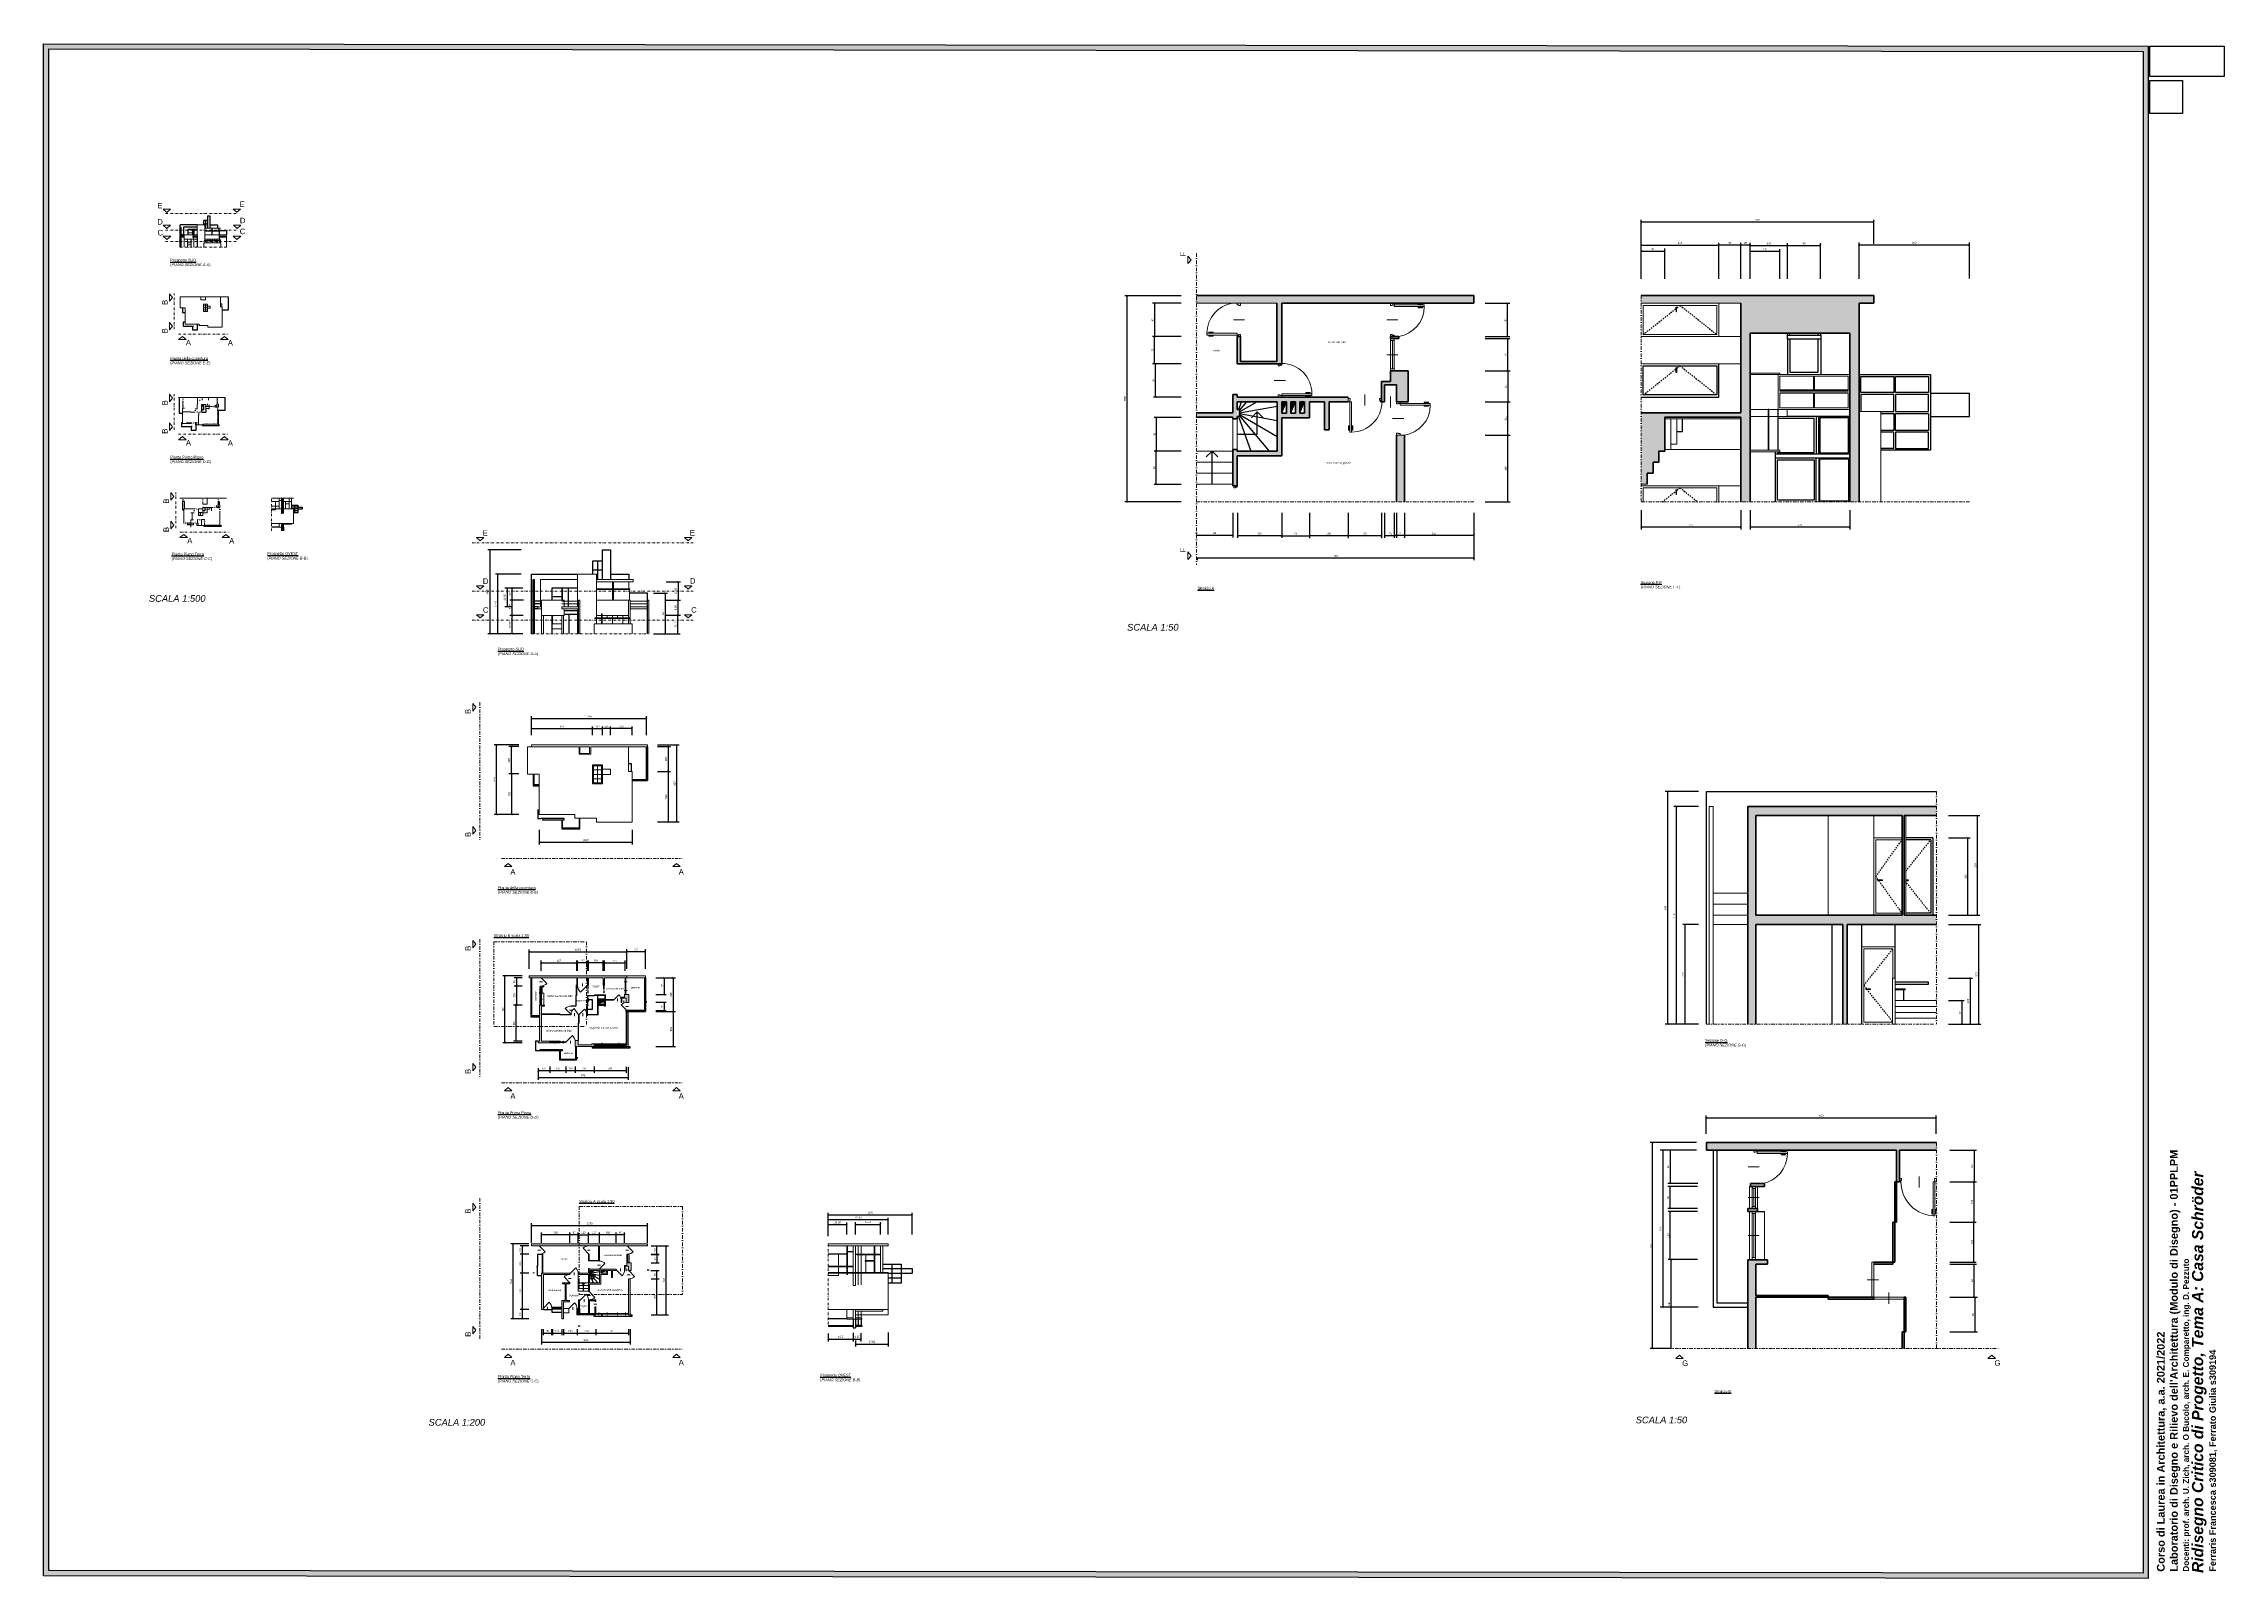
# Paper-space layout 'A0_Oriz_Disegno' of a CAD drawing. Header units: centimetres, sheet in millimetres. Extents: x 5 to 1186, y 3 to 835.
# The model-space entities are those that its viewports show. They can reach past a viewport. Long polylines and large blocks are cut down to what shows.
import ezdxf

# ---------------------------------------------------------------- set-up
doc = ezdxf.new("R2010")
doc.units = ezdxf.units.CM
doc.linetypes.add('JIS_02_0.7', pattern=[1.35, 0.75, -0.6])
doc.linetypes.add('TRATTOPUNTO2', pattern=[12.7, 6.35, -3.175, 0, -3.175])
for name, color, linetype in [('@Layout_dati corso', 7, 'Continuous'), ('@Layout_img', 1, 'Continuous'), ('@Layout_squadratura', 253, 'Continuous'), ('@Layout_titolo tavola', 7, 'Continuous'), ('@Layout_txt STUDENTE', 7, 'Continuous'), ('linee di costruzione', 183, 'Continuous'), ('linee dietro', 51, 'Continuous'), ('linee tratteggiate', 211, 'JIS_02_0.7'), ('quote', 163, 'Continuous'), ('testo', 104, 'Continuous')]:
    doc.layers.add(name, color=color, linetype=linetype)
for name, color, linetype, lineweight in [('finestre', 131, 'Continuous', 20), ('linee a metà', 100, 'Continuous', 20), ('linee davanti', 161, 'Continuous', 20), ('linee di sezione', 7, 'Continuous', 20), ('linee di sezione 2', 55, 'Continuous', 40), ('linee spesse', 254, 'Continuous', 20), ('linee tratto punto', 40, 'TRATTOPUNTO2', 20), ('porte', 230, 'Continuous', 20)]:
    doc.layers.add(name, color=color, linetype=linetype, lineweight=lineweight)
doc.layers.get('linee di costruzione').off()
doc.styles.add('A3_b2', font='ariali.ttf', dxfattribs={"height": 5})
doc.styles.add('Annotativa', font='arial.ttf')
doc.styles.add('Annotative', font='arial.ttf')
doc.dimstyles.new('Annotativa', dxfattribs={"dimscale": 0, "dimtxt": 1, "dimasz": 1, "dimexe": 1.25, "dimexo": 0.625, "dimtad": 1, "dimtxsty": 'Annotativa', "dimblk": 'ARCHTICK', "dimcen": 1, "dimadec": 0, "dimazin": 0, "dimtfac": 1, "dimtmove": 0, "dimatfit": 3, "dimfxl": 1, "dimarcsym": 0})
picture_1 = doc.add_image_def('image1.png', size_in_pixel=(1170, 1182))
picture_2 = doc.add_image_def('image2.jpg', size_in_pixel=(2884, 1182))

# ---------------------------------------------------------------- blocks, each defined once
blk = doc.blocks.new('_ArchTick')
at = {"color": 0, "linetype": 'ByBlock', "const_width": 0.15}
blk.add_lwpolyline([(-0.5, -0.5), (0.5, 0.5)], dxfattribs=at)
blk = doc.blocks.new('*D12')
at = {"layer": 'Defpoints', "color": 0, "transparency": 16777216}
for p in [(1109, 994.1), (1171.9, 1004.1), (1171.9, 994.1)]:
    blk.add_point(p, dxfattribs=at)
at = {"layer": 'quote', "color": 0, "lineweight": -2, "transparency": 16777216}
for p, q in [((1109, 994.7), (1109, 1005.3)), ((1171.9, 994.7), (1171.9, 1005.3)), ((1109, 1004.1), (1171.9, 1004.1))]:
    blk.add_line(p, q, dxfattribs=at)
at = {"layer": 'quote', "color": 0, "lineweight": -2, "transparency": 16777216, "rotation": 180}
blk.add_blockref('_ArchTick', (1109, 1004.1), dxfattribs=at)
at = {"layer": 'quote', "color": 0, "lineweight": -2, "transparency": 16777216}
blk.add_blockref('_ArchTick', (1171.9, 1004.1), dxfattribs=at)
at = {"layer": 'quote', "color": 0, "transparency": 16777216, "insert": (1140.5, 1005.2), "char_height": 1, "width": 3.671, "attachment_point": 5, "style": 'Annotativa'}
blk.add_mtext('1258', dxfattribs=at)
blk = doc.blocks.new('*D13')
at = {"layer": 'Defpoints', "color": 0, "transparency": 16777216}
for p in [(1139.9, 994.1), (1145.9, 999.1), (1145.9, 994.1)]:
    blk.add_point(p, dxfattribs=at)
at = {"layer": 'quote', "color": 0, "lineweight": -2, "transparency": 16777216}
for p, q in [((1139.9, 994.7), (1139.9, 1000.3)), ((1139.9, 999.1), (1145.9, 999.1)), ((1145.9, 994.7), (1145.9, 1000.3))]:
    blk.add_line(p, q, dxfattribs=at)
at = {"layer": 'quote', "color": 0, "lineweight": -2, "transparency": 16777216, "rotation": 180}
blk.add_blockref('_ArchTick', (1139.9, 999.1), dxfattribs=at)
at = {"layer": 'quote', "color": 0, "lineweight": -2, "transparency": 16777216}
blk.add_blockref('_ArchTick', (1145.9, 999.1), dxfattribs=at)
at = {"layer": 'quote', "color": 0, "transparency": 16777216, "insert": (1142.9, 1000.2), "char_height": 1, "attachment_point": 5, "style": 'Annotativa'}
blk.add_mtext('120', dxfattribs=at)
blk = doc.blocks.new('*D14')
at = {"layer": 'Defpoints', "color": 0, "transparency": 16777216}
for p in [(1114.4, 994.1), (1129.8, 999.1), (1129.8, 994.1)]:
    blk.add_point(p, dxfattribs=at)
at = {"layer": 'quote', "color": 0, "lineweight": -2, "transparency": 16777216}
for p, q in [((1114.4, 994.7), (1114.4, 1000.3)), ((1114.4, 999.1), (1129.8, 999.1)), ((1129.8, 994.7), (1129.8, 1000.3))]:
    blk.add_line(p, q, dxfattribs=at)
at = {"layer": 'quote', "color": 0, "lineweight": -2, "transparency": 16777216, "rotation": 180}
blk.add_blockref('_ArchTick', (1114.4, 999.1), dxfattribs=at)
at = {"layer": 'quote', "color": 0, "lineweight": -2, "transparency": 16777216}
blk.add_blockref('_ArchTick', (1129.8, 999.1), dxfattribs=at)
at = {"layer": 'quote', "color": 0, "transparency": 16777216, "insert": (1122.1, 1000.2), "char_height": 1, "attachment_point": 5, "style": 'Annotativa'}
blk.add_mtext('308', dxfattribs=at)
blk = doc.blocks.new('*D15')
at = {"layer": 'Defpoints', "color": 0, "transparency": 16777216}
for p in [(1129.8, 994.1), (1134.3, 999.1), (1134.3, 994.1)]:
    blk.add_point(p, dxfattribs=at)
at = {"layer": 'quote', "color": 0, "lineweight": -2, "transparency": 16777216}
for p, q in [((1129.8, 994.7), (1129.8, 1000.3)), ((1129.8, 999.1), (1134.3, 999.1)), ((1134.3, 994.7), (1134.3, 1000.3))]:
    blk.add_line(p, q, dxfattribs=at)
at = {"layer": 'quote', "color": 0, "lineweight": -2, "transparency": 16777216, "rotation": 180}
blk.add_blockref('_ArchTick', (1129.8, 999.1), dxfattribs=at)
at = {"layer": 'quote', "color": 0, "lineweight": -2, "transparency": 16777216}
blk.add_blockref('_ArchTick', (1134.3, 999.1), dxfattribs=at)
at = {"layer": 'quote', "color": 0, "transparency": 16777216, "insert": (1132.1, 1000.2), "char_height": 1, "attachment_point": 5, "style": 'Annotativa'}
blk.add_mtext('90', dxfattribs=at)
blk = doc.blocks.new('*D17')
at = {"layer": 'Defpoints', "color": 0, "transparency": 16777216}
for p in [(1154.9, 994.1), (1159.4, 999.1), (1159.4, 994.1)]:
    blk.add_point(p, dxfattribs=at)
at = {"layer": 'quote', "color": 0, "lineweight": -2, "transparency": 16777216}
for p, q in [((1154.9, 994.7), (1154.9, 1000.3)), ((1154.9, 999.1), (1159.4, 999.1)), ((1159.4, 994.7), (1159.4, 1000.3))]:
    blk.add_line(p, q, dxfattribs=at)
at = {"layer": 'quote', "color": 0, "lineweight": -2, "transparency": 16777216, "rotation": 180}
blk.add_blockref('_ArchTick', (1154.9, 999.1), dxfattribs=at)
at = {"layer": 'quote', "color": 0, "lineweight": -2, "transparency": 16777216}
blk.add_blockref('_ArchTick', (1159.4, 999.1), dxfattribs=at)
at = {"layer": 'quote', "color": 0, "transparency": 16777216, "insert": (1157.2, 1000.2), "char_height": 1, "attachment_point": 5, "style": 'Annotativa'}
blk.add_mtext('90', dxfattribs=at)
blk = doc.blocks.new('*D18')
at = {"layer": 'Defpoints', "color": 0, "transparency": 16777216}
for p in [(1173.2, 993), (1181.9, 993), (1173.2, 955.7)]:
    blk.add_point(p, dxfattribs=at)
at = {"layer": 'quote', "color": 0, "lineweight": -2, "transparency": 16777216}
for p, q in [((1173.8, 993), (1183.2, 993)), ((1181.9, 955.7), (1181.9, 993)), ((1173.8, 955.7), (1183.2, 955.7))]:
    blk.add_line(p, q, dxfattribs=at)
for p, rotation in [((1181.9, 993), 90), ((1181.9, 955.7), 270)]:
    blk.add_blockref('_ArchTick', p, dxfattribs=dict(at, rotation=rotation))
at = {"layer": 'quote', "color": 0, "transparency": 16777216, "insert": (1180.8, 974.4), "char_height": 1, "attachment_point": 5, "rotation": 90, "style": 'Annotativa'}
blk.add_mtext('746', dxfattribs=at)
blk = doc.blocks.new('*D19')
at = {"layer": 'Defpoints', "color": 0, "transparency": 16777216}
for p in [(1173.1, 979.7), (1173.2, 975.2), (1176.9, 979.7)]:
    blk.add_point(p, dxfattribs=at)
at = {"layer": 'quote', "color": 0, "lineweight": -2, "transparency": 16777216}
for p, q in [((1173.7, 979.7), (1178.2, 979.7)), ((1173.8, 975.2), (1178.2, 975.2)), ((1176.9, 975.2), (1176.9, 979.7))]:
    blk.add_line(p, q, dxfattribs=at)
for p, rotation in [((1176.9, 979.7), 90), ((1176.9, 975.2), 270)]:
    blk.add_blockref('_ArchTick', p, dxfattribs=dict(at, rotation=rotation))
at = {"layer": 'quote', "color": 0, "transparency": 16777216, "insert": (1175.8, 977.4), "char_height": 1, "attachment_point": 5, "rotation": 90, "style": 'Annotativa'}
blk.add_mtext('90', dxfattribs=at)
blk = doc.blocks.new('*D20')
at = {"layer": 'Defpoints', "color": 0, "transparency": 16777216}
for p in [(1173.2, 993), (1176.9, 993), (1173.2, 988.5)]:
    blk.add_point(p, dxfattribs=at)
at = {"layer": 'quote', "color": 0, "lineweight": -2, "transparency": 16777216}
for p, q in [((1173.8, 993), (1178.2, 993)), ((1176.9, 988.5), (1176.9, 993)), ((1173.8, 988.5), (1178.2, 988.5))]:
    blk.add_line(p, q, dxfattribs=at)
for p, rotation in [((1176.9, 993), 90), ((1176.9, 988.5), 270)]:
    blk.add_blockref('_ArchTick', p, dxfattribs=dict(at, rotation=rotation))
at = {"layer": 'quote', "color": 0, "transparency": 16777216, "insert": (1175.8, 990.8), "char_height": 1, "attachment_point": 5, "rotation": 90, "style": 'Annotativa'}
blk.add_mtext('90', dxfattribs=at)
blk = doc.blocks.new('*D21')
at = {"layer": 'Defpoints', "color": 0, "transparency": 16777216}
for p in [(1173.2, 988.3), (1173.2, 983.9), (1176.9, 983.9)]:
    blk.add_point(p, dxfattribs=at)
at = {"layer": 'quote', "color": 0, "lineweight": -2, "transparency": 16777216}
for p, q in [((1173.8, 988.3), (1178.2, 988.3)), ((1173.8, 983.9), (1178.2, 983.9)), ((1176.9, 988.3), (1176.9, 983.9))]:
    blk.add_line(p, q, dxfattribs=at)
for p, rotation in [((1176.9, 988.3), 90), ((1176.9, 983.9), 270)]:
    blk.add_blockref('_ArchTick', p, dxfattribs=dict(at, rotation=rotation))
at = {"layer": 'quote', "color": 0, "transparency": 16777216, "insert": (1175.8, 986.1), "char_height": 1, "attachment_point": 5, "rotation": 90, "style": 'Annotativa'}
blk.add_mtext('87', dxfattribs=at)
blk = doc.blocks.new('*D22')
at = {"layer": 'Defpoints', "color": 0, "transparency": 16777216}
for p in [(1145.9, 994.1), (1154.9, 999.1), (1154.9, 994.1)]:
    blk.add_point(p, dxfattribs=at)
at = {"layer": 'quote', "color": 0, "lineweight": -2, "transparency": 16777216}
for p, q in [((1145.9, 994.7), (1145.9, 1000.3)), ((1145.9, 999.1), (1154.9, 999.1)), ((1154.9, 994.7), (1154.9, 1000.3))]:
    blk.add_line(p, q, dxfattribs=at)
at = {"layer": 'quote', "color": 0, "lineweight": -2, "transparency": 16777216, "rotation": 180}
blk.add_blockref('_ArchTick', (1145.9, 999.1), dxfattribs=at)
at = {"layer": 'quote', "color": 0, "lineweight": -2, "transparency": 16777216}
blk.add_blockref('_ArchTick', (1154.9, 999.1), dxfattribs=at)
at = {"layer": 'quote', "color": 0, "transparency": 16777216, "insert": (1150.4, 1000.2), "char_height": 1, "attachment_point": 5, "style": 'Annotativa'}
blk.add_mtext('180', dxfattribs=at)
blk = doc.blocks.new('*D23')
at = {"layer": 'Defpoints', "color": 0, "transparency": 16777216}
for p in [(1115.4, 948.5), (1119.9, 948.5), (1119.9, 945.8)]:
    blk.add_point(p, dxfattribs=at)
at = {"layer": 'quote', "color": 0, "lineweight": -2, "transparency": 16777216}
for p, q in [((1115.4, 947.9), (1115.4, 944.6)), ((1115.4, 945.8), (1119.9, 945.8)), ((1119.9, 947.9), (1119.9, 944.6))]:
    blk.add_line(p, q, dxfattribs=at)
at = {"layer": 'quote', "color": 0, "lineweight": -2, "transparency": 16777216, "rotation": 180}
blk.add_blockref('_ArchTick', (1115.4, 945.8), dxfattribs=at)
at = {"layer": 'quote', "color": 0, "lineweight": -2, "transparency": 16777216}
blk.add_blockref('_ArchTick', (1119.9, 945.8), dxfattribs=at)
at = {"layer": 'quote', "color": 0, "transparency": 16777216, "insert": (1117.7, 947), "char_height": 1, "attachment_point": 5, "style": 'Annotativa'}
blk.add_mtext('90', dxfattribs=at)
blk = doc.blocks.new('*D24')
at = {"layer": 'Defpoints', "color": 0, "transparency": 16777216}
for p in [(1120.3, 948.5), (1125.5, 948.5), (1125.5, 945.8)]:
    blk.add_point(p, dxfattribs=at)
at = {"layer": 'quote', "color": 0, "lineweight": -2, "transparency": 16777216}
for p, q in [((1120.3, 947.9), (1120.3, 944.6)), ((1120.3, 945.8), (1125.5, 945.8)), ((1125.5, 947.9), (1125.5, 944.6))]:
    blk.add_line(p, q, dxfattribs=at)
at = {"layer": 'quote', "color": 0, "lineweight": -2, "transparency": 16777216, "rotation": 180}
blk.add_blockref('_ArchTick', (1120.3, 945.8), dxfattribs=at)
at = {"layer": 'quote', "color": 0, "lineweight": -2, "transparency": 16777216}
blk.add_blockref('_ArchTick', (1125.5, 945.8), dxfattribs=at)
at = {"layer": 'quote', "color": 0, "transparency": 16777216, "insert": (1122.9, 947), "char_height": 1, "attachment_point": 5, "style": 'Annotativa'}
blk.add_mtext('102', dxfattribs=at)
blk = doc.blocks.new('*D25')
at = {"layer": 'Defpoints', "color": 0, "transparency": 16777216}
for p in [(1126.4, 948.5), (1133.7, 948.5), (1133.7, 945.8)]:
    blk.add_point(p, dxfattribs=at)
at = {"layer": 'quote', "color": 0, "lineweight": -2, "transparency": 16777216}
for p, q in [((1126.4, 947.9), (1126.4, 944.6)), ((1126.4, 945.8), (1133.7, 945.8)), ((1133.7, 947.9), (1133.7, 944.6))]:
    blk.add_line(p, q, dxfattribs=at)
at = {"layer": 'quote', "color": 0, "lineweight": -2, "transparency": 16777216, "rotation": 180}
blk.add_blockref('_ArchTick', (1126.4, 945.8), dxfattribs=at)
at = {"layer": 'quote', "color": 0, "lineweight": -2, "transparency": 16777216}
blk.add_blockref('_ArchTick', (1133.7, 945.8), dxfattribs=at)
at = {"layer": 'quote', "color": 0, "transparency": 16777216, "insert": (1130, 947), "char_height": 1, "attachment_point": 5, "style": 'Annotativa'}
blk.add_mtext('145', dxfattribs=at)
blk = doc.blocks.new('*D26')
at = {"layer": 'Defpoints', "color": 0, "transparency": 16777216}
for p in [(1133.7, 948.5), (1143.9, 948.5), (1143.9, 945.8)]:
    blk.add_point(p, dxfattribs=at)
at = {"layer": 'quote', "color": 0, "lineweight": -2, "transparency": 16777216}
for p, q in [((1133.7, 947.9), (1133.7, 944.6)), ((1133.7, 945.8), (1143.9, 945.8)), ((1143.9, 947.9), (1143.9, 944.6))]:
    blk.add_line(p, q, dxfattribs=at)
at = {"layer": 'quote', "color": 0, "lineweight": -2, "transparency": 16777216, "rotation": 180}
blk.add_blockref('_ArchTick', (1133.7, 945.8), dxfattribs=at)
at = {"layer": 'quote', "color": 0, "lineweight": -2, "transparency": 16777216}
blk.add_blockref('_ArchTick', (1143.9, 945.8), dxfattribs=at)
at = {"layer": 'quote', "color": 0, "transparency": 16777216, "insert": (1138.8, 947), "char_height": 1, "attachment_point": 5, "style": 'Annotativa'}
blk.add_mtext('204', dxfattribs=at)
blk = doc.blocks.new('*D27')
at = {"layer": 'Defpoints', "color": 0, "transparency": 16777216}
for p in [(1143.9, 948.5), (1161.5, 948.5), (1161.5, 945.8)]:
    blk.add_point(p, dxfattribs=at)
at = {"layer": 'quote', "color": 0, "lineweight": -2, "transparency": 16777216}
for p, q in [((1143.9, 947.9), (1143.9, 944.6)), ((1143.9, 945.8), (1161.5, 945.8)), ((1161.5, 947.9), (1161.5, 944.6))]:
    blk.add_line(p, q, dxfattribs=at)
at = {"layer": 'quote', "color": 0, "lineweight": -2, "transparency": 16777216, "rotation": 180}
blk.add_blockref('_ArchTick', (1143.9, 945.8), dxfattribs=at)
at = {"layer": 'quote', "color": 0, "lineweight": -2, "transparency": 16777216}
blk.add_blockref('_ArchTick', (1161.5, 945.8), dxfattribs=at)
at = {"layer": 'quote', "color": 0, "transparency": 16777216, "insert": (1152.7, 947), "char_height": 1, "attachment_point": 5, "style": 'Annotativa'}
blk.add_mtext('351', dxfattribs=at)
blk = doc.blocks.new('*D28')
at = {"layer": 'Defpoints', "color": 0, "transparency": 16777216}
for p in [(1114.4, 948.5), (1162.5, 948.5), (1162.5, 940.8)]:
    blk.add_point(p, dxfattribs=at)
at = {"layer": 'quote', "color": 0, "lineweight": -2, "transparency": 16777216}
for p, q in [((1114.4, 947.9), (1114.4, 939.6)), ((1162.5, 947.9), (1162.5, 939.6)), ((1114.4, 940.8), (1162.5, 940.8))]:
    blk.add_line(p, q, dxfattribs=at)
at = {"layer": 'quote', "color": 0, "lineweight": -2, "transparency": 16777216, "rotation": 180}
blk.add_blockref('_ArchTick', (1114.4, 940.8), dxfattribs=at)
at = {"layer": 'quote', "color": 0, "lineweight": -2, "transparency": 16777216}
blk.add_blockref('_ArchTick', (1162.5, 940.8), dxfattribs=at)
at = {"layer": 'quote', "color": 0, "transparency": 16777216, "insert": (1138.4, 942), "char_height": 1, "attachment_point": 5, "style": 'Annotativa'}
blk.add_mtext('963', dxfattribs=at)
blk = doc.blocks.new('*D29')
at = {"layer": 'Defpoints', "color": 0, "transparency": 16777216}
for p in [(1099, 994.1), (1108.2, 994.1), (1108.2, 953.5)]:
    blk.add_point(p, dxfattribs=at)
at = {"layer": 'quote', "color": 0, "lineweight": -2, "transparency": 16777216}
for p, q in [((1107.6, 994.1), (1097.8, 994.1)), ((1099, 953.5), (1099, 994.1)), ((1107.6, 953.5), (1097.8, 953.5))]:
    blk.add_line(p, q, dxfattribs=at)
for p, rotation in [((1099, 994.1), 90), ((1099, 953.5), 270)]:
    blk.add_blockref('_ArchTick', p, dxfattribs=dict(at, rotation=rotation))
at = {"layer": 'quote', "color": 0, "transparency": 16777216, "insert": (1097.9, 973.8), "char_height": 1, "attachment_point": 5, "rotation": 90, "style": 'Annotativa'}
blk.add_mtext('812', dxfattribs=at)
blk = doc.blocks.new('*D30')
at = {"layer": 'Defpoints', "color": 0, "transparency": 16777216}
for p in [(1108.2, 993), (1104, 988.5), (1108.2, 988.5)]:
    blk.add_point(p, dxfattribs=at)
at = {"layer": 'quote', "color": 0, "lineweight": -2, "transparency": 16777216}
for p, q in [((1107.6, 993), (1102.8, 993)), ((1104, 993), (1104, 988.5)), ((1107.6, 988.5), (1102.8, 988.5))]:
    blk.add_line(p, q, dxfattribs=at)
for p, rotation in [((1104, 993), 90), ((1104, 988.5), 270)]:
    blk.add_blockref('_ArchTick', p, dxfattribs=dict(at, rotation=rotation))
at = {"layer": 'quote', "color": 0, "transparency": 16777216, "insert": (1102.9, 990.8), "char_height": 1, "attachment_point": 5, "rotation": 90, "style": 'Annotativa'}
blk.add_mtext('90', dxfattribs=at)
blk = doc.blocks.new('*D31')
at = {"layer": 'Defpoints', "color": 0, "transparency": 16777216}
for p in [(1108.2, 988.5), (1104, 978.2), (1108.2, 978.2)]:
    blk.add_point(p, dxfattribs=at)
at = {"layer": 'quote', "color": 0, "lineweight": -2, "transparency": 16777216}
for p, q in [((1107.6, 988.5), (1102.8, 988.5)), ((1104, 988.5), (1104, 978.2)), ((1107.6, 978.2), (1102.8, 978.2))]:
    blk.add_line(p, q, dxfattribs=at)
for p, rotation in [((1104, 988.5), 90), ((1104, 978.2), 270)]:
    blk.add_blockref('_ArchTick', p, dxfattribs=dict(at, rotation=rotation))
at = {"layer": 'quote', "color": 0, "transparency": 16777216, "insert": (1102.9, 983.4), "char_height": 1, "attachment_point": 5, "rotation": 90, "style": 'Annotativa'}
blk.add_mtext('206', dxfattribs=at)
blk = doc.blocks.new('*D32')
at = {"layer": 'Defpoints', "color": 0, "transparency": 16777216}
for p in [(1108.2, 978.2), (1104, 958.6), (1108.2, 958.6)]:
    blk.add_point(p, dxfattribs=at)
at = {"layer": 'quote', "color": 0, "lineweight": -2, "transparency": 16777216}
for p, q in [((1107.6, 978.2), (1102.8, 978.2)), ((1104, 978.2), (1104, 958.6)), ((1107.6, 958.6), (1102.8, 958.6))]:
    blk.add_line(p, q, dxfattribs=at)
for p, rotation in [((1104, 978.2), 90), ((1104, 958.6), 270)]:
    blk.add_blockref('_ArchTick', p, dxfattribs=dict(at, rotation=rotation))
at = {"layer": 'quote', "color": 0, "transparency": 16777216, "insert": (1102.9, 968.4), "char_height": 1, "attachment_point": 5, "rotation": 90, "style": 'Annotativa'}
blk.add_mtext('391', dxfattribs=at)
blk = doc.blocks.new('*D33')
at = {"layer": 'Defpoints', "color": 0, "transparency": 16777216}
for p in [(1108.2, 958.6), (1104, 953.5), (1108.2, 953.5)]:
    blk.add_point(p, dxfattribs=at)
at = {"layer": 'quote', "color": 0, "lineweight": -2, "transparency": 16777216}
for p, q in [((1107.6, 958.6), (1102.8, 958.6)), ((1104, 958.6), (1104, 953.5)), ((1107.6, 953.5), (1102.8, 953.5))]:
    blk.add_line(p, q, dxfattribs=at)
for p, rotation in [((1104, 958.6), 90), ((1104, 953.5), 270)]:
    blk.add_blockref('_ArchTick', p, dxfattribs=dict(at, rotation=rotation))
at = {"layer": 'quote', "color": 0, "transparency": 16777216, "insert": (1102.9, 956), "char_height": 1, "attachment_point": 5, "rotation": 90, "style": 'Annotativa'}
blk.add_mtext('103', dxfattribs=at)
blk = doc.blocks.new('*D34')
at = {"layer": 'Defpoints', "color": 0, "transparency": 16777216}
for p in [(1173.2, 975.2), (1176.9, 975.2), (1173.2, 955.7)]:
    blk.add_point(p, dxfattribs=at)
at = {"layer": 'quote', "color": 0, "lineweight": -2, "transparency": 16777216}
for p, q in [((1173.8, 975.2), (1178.2, 975.2)), ((1176.9, 955.7), (1176.9, 975.2)), ((1173.8, 955.7), (1178.2, 955.7))]:
    blk.add_line(p, q, dxfattribs=at)
for p, rotation in [((1176.9, 975.2), 90), ((1176.9, 955.7), 270)]:
    blk.add_blockref('_ArchTick', p, dxfattribs=dict(at, rotation=rotation))
at = {"layer": 'quote', "color": 0, "transparency": 16777216, "insert": (1175.8, 965.4), "char_height": 1, "attachment_point": 5, "rotation": 90, "style": 'Annotativa'}
blk.add_mtext('389', dxfattribs=at)
blk = doc.blocks.new('*D35')
at = {"layer": 'Defpoints', "color": 0, "transparency": 16777216}
for p in [(1160.6, 1152.3), (1107.8, 1142.5), (1160.6, 1142.5)]:
    blk.add_point(p, dxfattribs=at)
at = {"layer": 'quote', "color": 0, "lineweight": -2, "transparency": 16777216}
for p, q in [((1107.8, 1143.1), (1107.8, 1153.6)), ((1107.8, 1152.3), (1160.6, 1152.3)), ((1160.6, 1143.1), (1160.6, 1153.6))]:
    blk.add_line(p, q, dxfattribs=at)
at = {"layer": 'quote', "color": 0, "lineweight": -2, "transparency": 16777216, "rotation": 180}
blk.add_blockref('_ArchTick', (1107.8, 1152.3), dxfattribs=at)
at = {"layer": 'quote', "color": 0, "lineweight": -2, "transparency": 16777216}
blk.add_blockref('_ArchTick', (1160.6, 1152.3), dxfattribs=at)
at = {"layer": 'quote', "color": 0, "transparency": 16777216, "insert": (1134.2, 1153.5), "char_height": 1, "attachment_point": 5, "style": 'Annotativa'}
blk.add_mtext('1056', dxfattribs=at)
blk = doc.blocks.new('*D36')
at = {"layer": 'Defpoints', "color": 0, "transparency": 16777216}
for p in [(1170.7, 1152.5), (1160.6, 1142.5), (1170.7, 1142.5)]:
    blk.add_point(p, dxfattribs=at)
at = {"layer": 'quote', "color": 0, "lineweight": -2, "transparency": 16777216}
for p, q in [((1160.6, 1143.1), (1160.6, 1153.8)), ((1160.6, 1152.5), (1170.7, 1152.5)), ((1170.7, 1143.1), (1170.7, 1153.8))]:
    blk.add_line(p, q, dxfattribs=at)
at = {"layer": 'quote', "color": 0, "lineweight": -2, "transparency": 16777216, "rotation": 180}
blk.add_blockref('_ArchTick', (1160.6, 1152.5), dxfattribs=at)
at = {"layer": 'quote', "color": 0, "lineweight": -2, "transparency": 16777216}
blk.add_blockref('_ArchTick', (1170.7, 1152.5), dxfattribs=at)
at = {"layer": 'quote', "color": 0, "transparency": 16777216, "insert": (1165.7, 1153.6), "char_height": 1, "attachment_point": 5, "style": 'Annotativa'}
blk.add_mtext('202', dxfattribs=at)
blk = doc.blocks.new('*D37')
at = {"layer": 'Defpoints', "color": 0, "transparency": 16777216}
for p in [(1139.3, 1146.5), (1133.9, 1141.5), (1139.3, 1141.5)]:
    blk.add_point(p, dxfattribs=at)
at = {"layer": 'quote', "color": 0, "lineweight": -2, "transparency": 16777216}
for p, q in [((1133.9, 1142.1), (1133.9, 1147.7)), ((1133.9, 1146.5), (1139.3, 1146.5)), ((1139.3, 1142.1), (1139.3, 1147.7))]:
    blk.add_line(p, q, dxfattribs=at)
at = {"layer": 'quote', "color": 0, "lineweight": -2, "transparency": 16777216, "rotation": 180}
blk.add_blockref('_ArchTick', (1133.9, 1146.5), dxfattribs=at)
at = {"layer": 'quote', "color": 0, "lineweight": -2, "transparency": 16777216}
blk.add_blockref('_ArchTick', (1139.3, 1146.5), dxfattribs=at)
at = {"layer": 'quote', "color": 0, "transparency": 16777216, "insert": (1136.6, 1147.6), "char_height": 1, "attachment_point": 5, "style": 'Annotativa'}
blk.add_mtext('107', dxfattribs=at)
blk = doc.blocks.new('*D38')
at = {"layer": 'Defpoints', "color": 0, "transparency": 16777216}
for p in [(1147.8, 1146.5), (1139.9, 1141.5), (1147.8, 1141.5)]:
    blk.add_point(p, dxfattribs=at)
at = {"layer": 'quote', "color": 0, "lineweight": -2, "transparency": 16777216}
for p, q in [((1139.9, 1142.1), (1139.9, 1147.7)), ((1139.9, 1146.5), (1147.8, 1146.5)), ((1147.8, 1142.1), (1147.8, 1147.7))]:
    blk.add_line(p, q, dxfattribs=at)
at = {"layer": 'quote', "color": 0, "lineweight": -2, "transparency": 16777216, "rotation": 180}
blk.add_blockref('_ArchTick', (1139.9, 1146.5), dxfattribs=at)
at = {"layer": 'quote', "color": 0, "lineweight": -2, "transparency": 16777216}
blk.add_blockref('_ArchTick', (1147.8, 1146.5), dxfattribs=at)
at = {"layer": 'quote', "color": 0, "transparency": 16777216, "insert": (1143.9, 1147.6), "char_height": 1, "attachment_point": 5, "style": 'Annotativa'}
blk.add_mtext('158', dxfattribs=at)
blk = doc.blocks.new('*D40')
at = {"layer": 'Defpoints', "color": 0, "transparency": 16777216}
for p in [(1133.5, 1146.3), (1114.2, 1141.5), (1133.5, 1141.5)]:
    blk.add_point(p, dxfattribs=at)
at = {"layer": 'quote', "color": 0, "lineweight": -2, "transparency": 16777216}
for p, q in [((1114.2, 1142.1), (1114.2, 1147.6)), ((1114.2, 1146.3), (1133.5, 1146.3)), ((1133.5, 1142.1), (1133.5, 1147.6))]:
    blk.add_line(p, q, dxfattribs=at)
at = {"layer": 'quote', "color": 0, "lineweight": -2, "transparency": 16777216, "rotation": 180}
blk.add_blockref('_ArchTick', (1114.2, 1146.3), dxfattribs=at)
at = {"layer": 'quote', "color": 0, "lineweight": -2, "transparency": 16777216}
blk.add_blockref('_ArchTick', (1133.5, 1146.3), dxfattribs=at)
at = {"layer": 'quote', "color": 0, "transparency": 16777216, "insert": (1123.9, 1147.5), "char_height": 1, "attachment_point": 5, "style": 'Annotativa'}
blk.add_mtext('387', dxfattribs=at)
blk = doc.blocks.new('*D41')
at = {"layer": 'Defpoints', "color": 0, "transparency": 16777216}
for p in [(1175.8, 1138.3), (1175.7, 1120), (1185.8, 1120)]:
    blk.add_point(p, dxfattribs=at)
at = {"layer": 'quote', "color": 0, "lineweight": -2, "transparency": 16777216}
for p, q in [((1176.4, 1138.3), (1187, 1138.3)), ((1185.8, 1138.3), (1185.8, 1120)), ((1176.4, 1120), (1187, 1120))]:
    blk.add_line(p, q, dxfattribs=at)
for p, rotation in [((1185.8, 1138.3), 90), ((1185.8, 1120), 270)]:
    blk.add_blockref('_ArchTick', p, dxfattribs=dict(at, rotation=rotation))
at = {"layer": 'quote', "color": 0, "transparency": 16777216, "insert": (1184.6, 1129.2), "char_height": 1, "attachment_point": 5, "rotation": 90, "style": 'Annotativa'}
blk.add_mtext('365', dxfattribs=at)
blk = doc.blocks.new('*D42')
at = {"layer": 'Defpoints', "color": 0, "transparency": 16777216}
for p in [(1175.8, 1138.3), (1175.8, 1129.2), (1180.8, 1129.2)]:
    blk.add_point(p, dxfattribs=at)
at = {"layer": 'quote', "color": 0, "lineweight": -2, "transparency": 16777216}
for p, q in [((1176.4, 1138.3), (1182, 1138.3)), ((1180.8, 1138.3), (1180.8, 1129.2)), ((1176.4, 1129.2), (1182, 1129.2))]:
    blk.add_line(p, q, dxfattribs=at)
for p, rotation in [((1180.8, 1138.3), 90), ((1180.8, 1129.2), 270)]:
    blk.add_blockref('_ArchTick', p, dxfattribs=dict(at, rotation=rotation))
at = {"layer": 'quote', "color": 0, "transparency": 16777216, "insert": (1179.6, 1133.7), "char_height": 1, "attachment_point": 5, "rotation": 90, "style": 'Annotativa'}
blk.add_mtext('182', dxfattribs=at)
blk = doc.blocks.new('*D43')
at = {"layer": 'Defpoints', "color": 0, "transparency": 16777216}
for p in [(1175.8, 1125), (1175.8, 1120.5), (1180.8, 1120.5)]:
    blk.add_point(p, dxfattribs=at)
at = {"layer": 'quote', "color": 0, "lineweight": -2, "transparency": 16777216}
for p, q in [((1176.4, 1125), (1182, 1125)), ((1180.8, 1125), (1180.8, 1120.5)), ((1176.4, 1120.5), (1182, 1120.5))]:
    blk.add_line(p, q, dxfattribs=at)
for p, rotation in [((1180.8, 1125), 90), ((1180.8, 1120.5), 270)]:
    blk.add_blockref('_ArchTick', p, dxfattribs=dict(at, rotation=rotation))
at = {"layer": 'quote', "color": 0, "transparency": 16777216, "insert": (1179.6, 1122.7), "char_height": 1, "attachment_point": 5, "rotation": 90, "style": 'Annotativa'}
blk.add_mtext('90', dxfattribs=at)
blk = doc.blocks.new('*D44')
at = {"layer": 'Defpoints', "color": 0, "transparency": 16777216}
for p in [(1175.7, 1120), (1175.7, 1101), (1185.8, 1101)]:
    blk.add_point(p, dxfattribs=at)
at = {"layer": 'quote', "color": 0, "lineweight": -2, "transparency": 16777216}
for p, q in [((1176.4, 1120), (1187, 1120)), ((1185.8, 1120), (1185.8, 1101)), ((1176.4, 1101), (1187, 1101))]:
    blk.add_line(p, q, dxfattribs=at)
for p, rotation in [((1185.8, 1120), 90), ((1185.8, 1101), 270)]:
    blk.add_blockref('_ArchTick', p, dxfattribs=dict(at, rotation=rotation))
at = {"layer": 'quote', "color": 0, "transparency": 16777216, "insert": (1184.6, 1110.5), "char_height": 1, "attachment_point": 5, "rotation": 90, "style": 'Annotativa'}
blk.add_mtext('381', dxfattribs=at)
blk = doc.blocks.new('*D45')
at = {"layer": 'Defpoints', "color": 0, "transparency": 16777216}
for p in [(1112.6, 1090), (1161.3, 1090.5), (1161.3, 1084.2)]:
    blk.add_point(p, dxfattribs=at)
at = {"layer": 'quote', "color": 0, "lineweight": -2, "transparency": 16777216}
for p, q in [((1112.6, 1089.3), (1112.6, 1083)), ((1161.3, 1089.9), (1161.3, 1083)), ((1112.6, 1084.2), (1161.3, 1084.2))]:
    blk.add_line(p, q, dxfattribs=at)
at = {"layer": 'quote', "color": 0, "lineweight": -2, "transparency": 16777216, "rotation": 180}
blk.add_blockref('_ArchTick', (1112.6, 1084.2), dxfattribs=at)
at = {"layer": 'quote', "color": 0, "lineweight": -2, "transparency": 16777216}
blk.add_blockref('_ArchTick', (1161.3, 1084.2), dxfattribs=at)
at = {"layer": 'quote', "color": 0, "transparency": 16777216, "insert": (1137, 1085.4), "char_height": 1, "attachment_point": 5, "style": 'Annotativa'}
blk.add_mtext('973', dxfattribs=at)
blk = doc.blocks.new('*D47')
at = {"layer": 'Defpoints', "color": 0, "transparency": 16777216}
for p in [(1142.9, 1090.9), (1160.3, 1090.6), (1160.3, 1088)]:
    blk.add_point(p, dxfattribs=at)
at = {"layer": 'quote', "color": 0, "lineweight": -2, "transparency": 16777216}
for p, q in [((1142.9, 1090.2), (1142.9, 1086.7)), ((1142.9, 1088), (1160.3, 1088)), ((1160.3, 1090), (1160.3, 1086.7))]:
    blk.add_line(p, q, dxfattribs=at)
at = {"layer": 'quote', "color": 0, "lineweight": -2, "transparency": 16777216, "rotation": 180}
blk.add_blockref('_ArchTick', (1142.9, 1088), dxfattribs=at)
at = {"layer": 'quote', "color": 0, "lineweight": -2, "transparency": 16777216}
blk.add_blockref('_ArchTick', (1160.3, 1088), dxfattribs=at)
at = {"layer": 'quote', "color": 0, "transparency": 16777216, "insert": (1151.6, 1089.1), "char_height": 1, "attachment_point": 5, "style": 'Annotativa'}
blk.add_mtext('346', dxfattribs=at)
blk = doc.blocks.new('*D48')
at = {"layer": 'Defpoints', "color": 0, "transparency": 16777216}
for p in [(1132.7, 1091), (1142.9, 1090.9), (1142.9, 1088)]:
    blk.add_point(p, dxfattribs=at)
at = {"layer": 'quote', "color": 0, "lineweight": -2, "transparency": 16777216}
for p, q in [((1132.7, 1090.3), (1132.7, 1086.7)), ((1132.7, 1088), (1142.9, 1088)), ((1142.9, 1090.2), (1142.9, 1086.7))]:
    blk.add_line(p, q, dxfattribs=at)
at = {"layer": 'quote', "color": 0, "lineweight": -2, "transparency": 16777216, "rotation": 180}
blk.add_blockref('_ArchTick', (1132.7, 1088), dxfattribs=at)
at = {"layer": 'quote', "color": 0, "lineweight": -2, "transparency": 16777216}
blk.add_blockref('_ArchTick', (1142.9, 1088), dxfattribs=at)
at = {"layer": 'quote', "color": 0, "transparency": 16777216, "insert": (1137.8, 1089.1), "char_height": 1, "attachment_point": 5, "style": 'Annotativa'}
blk.add_mtext('204', dxfattribs=at)
blk = doc.blocks.new('*D49')
at = {"layer": 'Defpoints', "color": 0, "transparency": 16777216}
for p in [(1118.9, 1090.7), (1127.6, 1090.8), (1127.6, 1088)]:
    blk.add_point(p, dxfattribs=at)
at = {"layer": 'quote', "color": 0, "lineweight": -2, "transparency": 16777216}
for p, q in [((1118.9, 1090.1), (1118.9, 1086.7)), ((1118.9, 1088), (1127.6, 1088)), ((1127.6, 1090.2), (1127.6, 1086.7))]:
    blk.add_line(p, q, dxfattribs=at)
at = {"layer": 'quote', "color": 0, "lineweight": -2, "transparency": 16777216, "rotation": 180}
blk.add_blockref('_ArchTick', (1118.9, 1088), dxfattribs=at)
at = {"layer": 'quote', "color": 0, "lineweight": -2, "transparency": 16777216}
blk.add_blockref('_ArchTick', (1127.6, 1088), dxfattribs=at)
at = {"layer": 'quote', "color": 0, "transparency": 16777216, "insert": (1123.3, 1089.1), "char_height": 1, "attachment_point": 5, "style": 'Annotativa'}
blk.add_mtext('175', dxfattribs=at)
blk = doc.blocks.new('*D50')
at = {"layer": 'Defpoints', "color": 0, "transparency": 16777216}
for p in [(1127.6, 1090.8), (1132.7, 1091), (1132.7, 1088)]:
    blk.add_point(p, dxfattribs=at)
at = {"layer": 'quote', "color": 0, "lineweight": -2, "transparency": 16777216}
for p, q in [((1127.6, 1090.2), (1127.6, 1086.7)), ((1127.6, 1088), (1132.7, 1088)), ((1132.7, 1090.3), (1132.7, 1086.7))]:
    blk.add_line(p, q, dxfattribs=at)
at = {"layer": 'quote', "color": 0, "lineweight": -2, "transparency": 16777216, "rotation": 180}
blk.add_blockref('_ArchTick', (1127.6, 1088), dxfattribs=at)
at = {"layer": 'quote', "color": 0, "lineweight": -2, "transparency": 16777216}
blk.add_blockref('_ArchTick', (1132.7, 1088), dxfattribs=at)
at = {"layer": 'quote', "color": 0, "transparency": 16777216, "insert": (1130.2, 1089.1), "char_height": 1, "attachment_point": 5, "style": 'Annotativa'}
blk.add_mtext('101', dxfattribs=at)
blk = doc.blocks.new('*D54')
at = {"layer": 'Defpoints', "color": 0, "transparency": 16777216}
for p in [(1100.8, 1123.5), (1104.6, 1133.8), (1104.6, 1123.5)]:
    blk.add_point(p, dxfattribs=at)
at = {"layer": 'quote', "color": 0, "lineweight": -2, "transparency": 16777216}
for p, q in [((1104, 1133.8), (1099.6, 1133.8)), ((1104, 1123.5), (1099.6, 1123.5)), ((1100.8, 1133.8), (1100.8, 1123.5))]:
    blk.add_line(p, q, dxfattribs=at)
for p, rotation in [((1100.8, 1133.8), 90), ((1100.8, 1123.5), 270)]:
    blk.add_blockref('_ArchTick', p, dxfattribs=dict(at, rotation=rotation))
at = {"layer": 'quote', "color": 0, "transparency": 16777216, "insert": (1099.7, 1128.7), "char_height": 1, "attachment_point": 5, "rotation": 90, "style": 'Annotativa'}
blk.add_mtext('206', dxfattribs=at)
blk = doc.blocks.new('*D55')
at = {"layer": 'Defpoints', "color": 0, "transparency": 16777216}
for p in [(1104.6, 1138.3), (1100.8, 1133.8), (1104.6, 1133.8)]:
    blk.add_point(p, dxfattribs=at)
at = {"layer": 'quote', "color": 0, "lineweight": -2, "transparency": 16777216}
for p, q in [((1104, 1138.3), (1099.6, 1138.3)), ((1100.8, 1138.3), (1100.8, 1133.8)), ((1104, 1133.8), (1099.6, 1133.8))]:
    blk.add_line(p, q, dxfattribs=at)
for p, rotation in [((1100.8, 1138.3), 90), ((1100.8, 1133.8), 270)]:
    blk.add_blockref('_ArchTick', p, dxfattribs=dict(at, rotation=rotation))
at = {"layer": 'quote', "color": 0, "transparency": 16777216, "insert": (1099.7, 1136.1), "char_height": 1, "attachment_point": 5, "rotation": 90, "style": 'Annotativa'}
blk.add_mtext('90', dxfattribs=at)
blk = doc.blocks.new('*D56')
at = {"layer": 'Defpoints', "color": 0, "transparency": 16777216}
for p in [(1104.6, 1123.5), (1100.6, 1103.9), (1104.6, 1103.9)]:
    blk.add_point(p, dxfattribs=at)
at = {"layer": 'quote', "color": 0, "lineweight": -2, "transparency": 16777216}
for p, q in [((1104, 1123.5), (1099.3, 1123.5)), ((1100.6, 1123.5), (1100.6, 1103.9)), ((1104, 1103.9), (1099.3, 1103.9))]:
    blk.add_line(p, q, dxfattribs=at)
for p, rotation in [((1100.6, 1123.5), 90), ((1100.6, 1103.9), 270)]:
    blk.add_blockref('_ArchTick', p, dxfattribs=dict(at, rotation=rotation))
at = {"layer": 'quote', "color": 0, "transparency": 16777216, "insert": (1099.5, 1113.7), "char_height": 1, "attachment_point": 5, "rotation": 90, "style": 'Annotativa'}
blk.add_mtext('391', dxfattribs=at)
blk = doc.blocks.new('*D58')
at = {"layer": 'Defpoints', "color": 0, "transparency": 16777216}
for p in [(1176.6, 1264.5), (1187.7, 1264.5), (1176.6, 1222.7)]:
    blk.add_point(p, dxfattribs=at)
at = {"layer": 'quote', "color": 0, "lineweight": -2, "transparency": 16777216}
for p, q in [((1177.2, 1264.5), (1189, 1264.5)), ((1187.7, 1222.7), (1187.7, 1264.5)), ((1177.2, 1222.7), (1189, 1222.7))]:
    blk.add_line(p, q, dxfattribs=at)
for p, rotation in [((1187.7, 1264.5), 90), ((1187.7, 1222.7), 270)]:
    blk.add_blockref('_ArchTick', p, dxfattribs=dict(at, rotation=rotation))
at = {"layer": 'quote', "color": 0, "transparency": 16777216, "insert": (1186.6, 1243.6), "char_height": 1, "attachment_point": 5, "rotation": 90, "style": 'Annotativa'}
blk.add_mtext('837', dxfattribs=at)
blk = doc.blocks.new('*D59')
at = {"layer": 'Defpoints', "color": 0, "transparency": 16777216}
for p in [(1113.2, 1219), (1163.5, 1219), (1163.5, 1211.7)]:
    blk.add_point(p, dxfattribs=at)
at = {"layer": 'quote', "color": 0, "lineweight": -2, "transparency": 16777216}
for p, q in [((1113.2, 1218.4), (1113.2, 1210.5)), ((1163.5, 1218.4), (1163.5, 1210.5)), ((1113.2, 1211.7), (1163.5, 1211.7))]:
    blk.add_line(p, q, dxfattribs=at)
at = {"layer": 'quote', "color": 0, "lineweight": -2, "transparency": 16777216, "rotation": 180}
blk.add_blockref('_ArchTick', (1113.2, 1211.7), dxfattribs=at)
at = {"layer": 'quote', "color": 0, "lineweight": -2, "transparency": 16777216}
blk.add_blockref('_ArchTick', (1163.5, 1211.7), dxfattribs=at)
at = {"layer": 'quote', "color": 0, "transparency": 16777216, "insert": (1138.4, 1212.9), "char_height": 1, "attachment_point": 5, "style": 'Annotativa'}
blk.add_mtext('1006', dxfattribs=at)
blk = doc.blocks.new('*D60')
at = {"layer": 'Defpoints', "color": 0, "transparency": 16777216}
for p in [(1090, 1264.5), (1102.8, 1264.5), (1102.8, 1226.7)]:
    blk.add_point(p, dxfattribs=at)
at = {"layer": 'quote', "color": 0, "lineweight": -2, "transparency": 16777216}
for p, q in [((1102.2, 1264.5), (1088.7, 1264.5)), ((1090, 1226.7), (1090, 1264.5)), ((1102.2, 1226.7), (1088.7, 1226.7))]:
    blk.add_line(p, q, dxfattribs=at)
for p, rotation in [((1090, 1264.5), 90), ((1090, 1226.7), 270)]:
    blk.add_blockref('_ArchTick', p, dxfattribs=dict(at, rotation=rotation))
at = {"layer": 'quote', "color": 0, "transparency": 16777216, "insert": (1088.8, 1245.6), "char_height": 1, "attachment_point": 5, "rotation": 90, "style": 'Annotativa'}
blk.add_mtext('756', dxfattribs=at)
blk = doc.blocks.new('*D61')
at = {"layer": 'Defpoints', "color": 0, "transparency": 16777216}
for p in [(1102.8, 1263.5), (1098, 1248.7), (1102.8, 1248.7)]:
    blk.add_point(p, dxfattribs=at)
at = {"layer": 'quote', "color": 0, "lineweight": -2, "transparency": 16777216}
for p, q in [((1102.2, 1263.5), (1096.7, 1263.5)), ((1098, 1263.5), (1098, 1248.7)), ((1102.2, 1248.7), (1096.7, 1248.7))]:
    blk.add_line(p, q, dxfattribs=at)
for p, rotation in [((1098, 1263.5), 90), ((1098, 1248.7), 270)]:
    blk.add_blockref('_ArchTick', p, dxfattribs=dict(at, rotation=rotation))
at = {"layer": 'quote', "color": 0, "transparency": 16777216, "insert": (1096.8, 1256.1), "char_height": 1, "attachment_point": 5, "rotation": 90, "style": 'Annotativa'}
blk.add_mtext('296', dxfattribs=at)
blk = doc.blocks.new('*D62')
at = {"layer": 'Defpoints', "color": 0, "transparency": 16777216}
for p in [(1102.7, 1248.7), (1098.1, 1226.7), (1102.8, 1226.7)]:
    blk.add_point(p, dxfattribs=at)
at = {"layer": 'quote', "color": 0, "lineweight": -2, "transparency": 16777216}
for p, q in [((1102.1, 1248.7), (1096.9, 1248.7)), ((1098.1, 1248.7), (1098.1, 1226.7)), ((1102.2, 1226.7), (1096.9, 1226.7))]:
    blk.add_line(p, q, dxfattribs=at)
for p, rotation in [((1098.1, 1248.7), 90), ((1098.1, 1226.7), 270)]:
    blk.add_blockref('_ArchTick', p, dxfattribs=dict(at, rotation=rotation))
at = {"layer": 'quote', "color": 0, "transparency": 16777216, "insert": (1097, 1237.7), "char_height": 1, "attachment_point": 5, "rotation": 90, "style": 'Annotativa'}
blk.add_mtext('438', dxfattribs=at)
blk = doc.blocks.new('*D63')
at = {"layer": 'Defpoints', "color": 0, "transparency": 16777216}
for p in [(1176.6, 1250.1), (1176.6, 1222.7), (1183, 1222.7)]:
    blk.add_point(p, dxfattribs=at)
at = {"layer": 'quote', "color": 0, "lineweight": -2, "transparency": 16777216}
for p, q in [((1177.2, 1250.1), (1184.3, 1250.1)), ((1183, 1250.1), (1183, 1222.7)), ((1177.2, 1222.7), (1184.3, 1222.7))]:
    blk.add_line(p, q, dxfattribs=at)
for p, rotation in [((1183, 1250.1), 90), ((1183, 1222.7), 270)]:
    blk.add_blockref('_ArchTick', p, dxfattribs=dict(at, rotation=rotation))
at = {"layer": 'quote', "color": 0, "transparency": 16777216, "insert": (1181.9, 1236.4), "char_height": 1, "attachment_point": 5, "rotation": 90, "style": 'Annotativa'}
blk.add_mtext('549', dxfattribs=at)
blk = doc.blocks.new('*D64')
at = {"layer": 'Defpoints', "color": 0, "transparency": 16777216}
for p in [(1176.6, 1263.5), (1176.6, 1250.1), (1183, 1250.1)]:
    blk.add_point(p, dxfattribs=at)
at = {"layer": 'quote', "color": 0, "lineweight": -2, "transparency": 16777216}
for p, q in [((1177.2, 1263.5), (1184.3, 1263.5)), ((1183, 1263.5), (1183, 1250.1)), ((1177.2, 1250.1), (1184.3, 1250.1))]:
    blk.add_line(p, q, dxfattribs=at)
for p, rotation in [((1183, 1263.5), 90), ((1183, 1250.1), 270)]:
    blk.add_blockref('_ArchTick', p, dxfattribs=dict(at, rotation=rotation))
at = {"layer": 'quote', "color": 0, "transparency": 16777216, "insert": (1181.9, 1256.8), "char_height": 1, "attachment_point": 5, "rotation": 90, "style": 'Annotativa'}
blk.add_mtext('267', dxfattribs=at)
blk = doc.blocks.new('*D65')
at = {"layer": 'Defpoints', "color": 0, "transparency": 16777216}
for p in [(1142.1, 1269.1), (1147.5, 1273.3), (1147.5, 1269.1)]:
    blk.add_point(p, dxfattribs=at)
at = {"layer": 'quote', "color": 0, "lineweight": -2, "transparency": 16777216}
for p, q in [((1142.1, 1269.8), (1142.1, 1274.5)), ((1142.1, 1273.3), (1147.5, 1273.3)), ((1147.5, 1269.8), (1147.5, 1274.5))]:
    blk.add_line(p, q, dxfattribs=at)
at = {"layer": 'quote', "color": 0, "lineweight": -2, "transparency": 16777216, "rotation": 180}
blk.add_blockref('_ArchTick', (1142.1, 1273.3), dxfattribs=at)
at = {"layer": 'quote', "color": 0, "lineweight": -2, "transparency": 16777216}
blk.add_blockref('_ArchTick', (1147.5, 1273.3), dxfattribs=at)
at = {"layer": 'quote', "color": 0, "transparency": 16777216, "insert": (1144.8, 1274.4), "char_height": 1, "attachment_point": 5, "style": 'Annotativa'}
blk.add_mtext('107', dxfattribs=at)
blk = doc.blocks.new('*D66')
at = {"layer": 'Defpoints', "color": 0, "transparency": 16777216}
for p in [(1147.5, 1273.3), (1147.5, 1269.1), (1151.8, 1269.1)]:
    blk.add_point(p, dxfattribs=at)
at = {"layer": 'quote', "color": 0, "lineweight": -2, "transparency": 16777216}
for p, q in [((1147.5, 1269.8), (1147.5, 1274.5)), ((1151.8, 1273.3), (1147.5, 1273.3)), ((1151.8, 1269.8), (1151.8, 1274.5))]:
    blk.add_line(p, q, dxfattribs=at)
at = {"layer": 'quote', "color": 0, "lineweight": -2, "transparency": 16777216, "rotation": 180}
blk.add_blockref('_ArchTick', (1147.5, 1273.3), dxfattribs=at)
at = {"layer": 'quote', "color": 0, "lineweight": -2, "transparency": 16777216}
blk.add_blockref('_ArchTick', (1151.8, 1273.3), dxfattribs=at)
at = {"layer": 'quote', "color": 0, "transparency": 16777216, "insert": (1149.6, 1274.4), "char_height": 1, "attachment_point": 5, "style": 'Annotativa'}
blk.add_mtext('87', dxfattribs=at)
blk = doc.blocks.new('*D67')
at = {"layer": 'Defpoints', "color": 0, "transparency": 16777216}
for p in [(1109, 1269.1), (1142.1, 1273.3), (1142.1, 1269.1)]:
    blk.add_point(p, dxfattribs=at)
at = {"layer": 'quote', "color": 0, "lineweight": -2, "transparency": 16777216}
for p, q in [((1109, 1269.8), (1109, 1274.5)), ((1109, 1273.3), (1142.1, 1273.3)), ((1142.1, 1269.8), (1142.1, 1274.5))]:
    blk.add_line(p, q, dxfattribs=at)
at = {"layer": 'quote', "color": 0, "lineweight": -2, "transparency": 16777216, "rotation": 180}
blk.add_blockref('_ArchTick', (1109, 1273.3), dxfattribs=at)
at = {"layer": 'quote', "color": 0, "lineweight": -2, "transparency": 16777216}
blk.add_blockref('_ArchTick', (1142.1, 1273.3), dxfattribs=at)
at = {"layer": 'quote', "color": 0, "transparency": 16777216, "insert": (1125.5, 1274.4), "char_height": 1, "attachment_point": 5, "style": 'Annotativa'}
blk.add_mtext('661', dxfattribs=at)
blk = doc.blocks.new('*D68')
at = {"layer": 'Defpoints', "color": 0, "transparency": 16777216}
for p in [(1151.8, 1273.3), (1151.8, 1269.1), (1163.5, 1269.1)]:
    blk.add_point(p, dxfattribs=at)
at = {"layer": 'quote', "color": 0, "lineweight": -2, "transparency": 16777216}
for p, q in [((1151.8, 1269.8), (1151.8, 1274.5)), ((1163.5, 1273.3), (1151.8, 1273.3)), ((1163.5, 1269.8), (1163.5, 1274.5))]:
    blk.add_line(p, q, dxfattribs=at)
at = {"layer": 'quote', "color": 0, "lineweight": -2, "transparency": 16777216, "rotation": 180}
blk.add_blockref('_ArchTick', (1151.8, 1273.3), dxfattribs=at)
at = {"layer": 'quote', "color": 0, "lineweight": -2, "transparency": 16777216}
blk.add_blockref('_ArchTick', (1163.5, 1273.3), dxfattribs=at)
at = {"layer": 'quote', "color": 0, "transparency": 16777216, "insert": (1157.7, 1274.4), "char_height": 1, "attachment_point": 5, "style": 'Annotativa'}
blk.add_mtext('233', dxfattribs=at)
blk = doc.blocks.new('*D69')
at = {"layer": 'Defpoints', "color": 0, "transparency": 16777216}
for p in [(1090.8, 1357), (1104, 1357), (1105, 1324.6)]:
    blk.add_point(p, dxfattribs=at)
at = {"layer": 'quote', "color": 0, "lineweight": -2, "transparency": 16777216}
for p, q in [((1103.4, 1357), (1089.6, 1357)), ((1090.8, 1324.6), (1090.8, 1357)), ((1104.4, 1324.6), (1089.6, 1324.6))]:
    blk.add_line(p, q, dxfattribs=at)
for p, rotation in [((1090.8, 1357), 90), ((1090.8, 1324.6), 270)]:
    blk.add_blockref('_ArchTick', p, dxfattribs=dict(at, rotation=rotation))
at = {"layer": 'quote', "color": 0, "transparency": 16777216, "insert": (1089.6, 1340.8), "char_height": 1, "attachment_point": 5, "rotation": 90, "style": 'Annotativa'}
blk.add_mtext('32,43', dxfattribs=at)
blk = doc.blocks.new('*D70')
at = {"layer": 'Defpoints', "color": 0, "transparency": 16777216}
for p in [(1104.1, 1370.1), (1086.5, 1324.6), (1105, 1324.6)]:
    blk.add_point(p, dxfattribs=at)
at = {"layer": 'quote', "color": 0, "lineweight": -2, "transparency": 16777216}
for p, q in [((1103.5, 1370.1), (1085.3, 1370.1)), ((1086.5, 1370.1), (1086.5, 1324.6)), ((1104.4, 1324.6), (1085.3, 1324.6))]:
    blk.add_line(p, q, dxfattribs=at)
for p, rotation in [((1086.5, 1370.1), 90), ((1086.5, 1324.6), 270)]:
    blk.add_blockref('_ArchTick', p, dxfattribs=dict(at, rotation=rotation))
at = {"layer": 'quote', "color": 0, "transparency": 16777216, "insert": (1085.3, 1347.3), "char_height": 1, "attachment_point": 5, "rotation": 90, "style": 'Annotativa'}
blk.add_mtext('45,5', dxfattribs=at)
blk = doc.blocks.new('*D71')
at = {"layer": 'Defpoints', "color": 0, "transparency": 16777216}
for p in [(1098.6, 1334.6), (1105, 1324.6), (1105.2, 1334.6)]:
    blk.add_point(p, dxfattribs=at)
at = {"layer": 'quote', "color": 0, "lineweight": -2, "transparency": 16777216}
for p, q in [((1104.5, 1334.6), (1097.3, 1334.6)), ((1104.4, 1324.6), (1097.3, 1324.6)), ((1098.6, 1324.6), (1098.6, 1334.6))]:
    blk.add_line(p, q, dxfattribs=at)
for p, rotation in [((1098.6, 1334.6), 90), ((1098.6, 1324.6), 270)]:
    blk.add_blockref('_ArchTick', p, dxfattribs=dict(at, rotation=rotation))
at = {"layer": 'quote', "color": 0, "transparency": 16777216, "insert": (1097.4, 1329.6), "char_height": 1, "attachment_point": 5, "rotation": 90, "style": 'Annotativa'}
blk.add_mtext('10,05', dxfattribs=at)
blk = doc.blocks.new('*D72')
at = {"layer": 'Defpoints', "color": 0, "transparency": 16777216}
for p in [(1098.6, 1342.8), (1105.3, 1342.8), (1105.2, 1334.6)]:
    blk.add_point(p, dxfattribs=at)
at = {"layer": 'quote', "color": 0, "lineweight": -2, "transparency": 16777216}
for p, q in [((1104.7, 1342.8), (1097.3, 1342.8)), ((1098.6, 1334.6), (1098.6, 1342.8)), ((1104.5, 1334.6), (1097.3, 1334.6))]:
    blk.add_line(p, q, dxfattribs=at)
for p, rotation in [((1098.6, 1342.8), 90), ((1098.6, 1334.6), 270)]:
    blk.add_blockref('_ArchTick', p, dxfattribs=dict(at, rotation=rotation))
at = {"layer": 'quote', "color": 0, "transparency": 16777216, "insert": (1097.4, 1339.3), "char_height": 1, "attachment_point": 5, "rotation": 90, "style": 'Annotativa'}
blk.add_mtext('8,15', dxfattribs=at)
blk = doc.blocks.new('*D74')
at = {"layer": 'Defpoints', "color": 0, "transparency": 16777216}
for p in [(1098.6, 1349.4), (1105.1, 1349.4), (1105.3, 1342.8)]:
    blk.add_point(p, dxfattribs=at)
at = {"layer": 'quote', "color": 0, "lineweight": -2, "transparency": 16777216}
for p, q in [((1104.4, 1349.4), (1097.3, 1349.4)), ((1098.6, 1342.8), (1098.6, 1349.4)), ((1104.7, 1342.8), (1097.3, 1342.8))]:
    blk.add_line(p, q, dxfattribs=at)
for p, rotation in [((1098.6, 1349.4), 90), ((1098.6, 1342.8), 270)]:
    blk.add_blockref('_ArchTick', p, dxfattribs=dict(at, rotation=rotation))
at = {"layer": 'quote', "color": 0, "transparency": 16777216, "insert": (1097.4, 1346.1), "char_height": 1, "attachment_point": 5, "rotation": 90, "style": 'Annotativa'}
blk.add_mtext('6,6', dxfattribs=at)
blk = doc.blocks.new('*D75')
at = {"layer": 'Defpoints', "color": 0, "transparency": 16777216}
for p in [(1098.7, 1349.4), (1095.8, 1339.3), (1098.6, 1339.3)]:
    blk.add_point(p, dxfattribs=at)
at = {"layer": 'quote', "color": 0, "lineweight": -2, "transparency": 16777216}
for p, q in [((1098.1, 1349.4), (1094.6, 1349.4)), ((1095.8, 1349.4), (1095.8, 1339.3)), ((1098, 1339.3), (1094.6, 1339.3))]:
    blk.add_line(p, q, dxfattribs=at)
for p, rotation in [((1095.8, 1349.4), 90), ((1095.8, 1339.3), 270)]:
    blk.add_blockref('_ArchTick', p, dxfattribs=dict(at, rotation=rotation))
at = {"layer": 'quote', "color": 0, "transparency": 16777216, "insert": (1094.6, 1344.4), "char_height": 1, "attachment_point": 5, "rotation": 90, "style": 'Annotativa'}
blk.add_mtext('10,05', dxfattribs=at)
blk = doc.blocks.new('*D76')
at = {"layer": 'Defpoints', "color": 0, "transparency": 16777216}
for p in [(1181.4, 1334.7), (1181.4, 1324.6), (1188.3, 1334.7)]:
    blk.add_point(p, dxfattribs=at)
at = {"layer": 'quote', "color": 0, "lineweight": -2, "transparency": 16777216}
for p, q in [((1182, 1334.7), (1189.6, 1334.7)), ((1182, 1324.6), (1189.6, 1324.6)), ((1188.3, 1324.6), (1188.3, 1334.7))]:
    blk.add_line(p, q, dxfattribs=at)
for p, rotation in [((1188.3, 1334.7), 90), ((1188.3, 1324.6), 270)]:
    blk.add_blockref('_ArchTick', p, dxfattribs=dict(at, rotation=rotation))
at = {"layer": 'quote', "color": 0, "transparency": 16777216, "insert": (1187.1, 1329.7), "char_height": 1, "attachment_point": 5, "rotation": 90, "style": 'Annotativa'}
blk.add_mtext('10,12', dxfattribs=at)
blk = doc.blocks.new('*D77')
at = {"layer": 'Defpoints', "color": 0, "transparency": 16777216}
for p in [(1181.4, 1342.8), (1188.4, 1342.8), (1181.4, 1334.7)]:
    blk.add_point(p, dxfattribs=at)
at = {"layer": 'quote', "color": 0, "lineweight": -2, "transparency": 16777216}
for p, q in [((1182, 1342.8), (1189.7, 1342.8)), ((1188.4, 1334.7), (1188.4, 1342.8)), ((1182, 1334.7), (1189.7, 1334.7))]:
    blk.add_line(p, q, dxfattribs=at)
for p, rotation in [((1188.4, 1342.8), 90), ((1188.4, 1334.7), 270)]:
    blk.add_blockref('_ArchTick', p, dxfattribs=dict(at, rotation=rotation))
at = {"layer": 'quote', "color": 0, "transparency": 16777216, "insert": (1187.2, 1338.8), "char_height": 1, "attachment_point": 5, "rotation": 90, "style": 'Annotativa'}
blk.add_mtext('8,08', dxfattribs=at)
blk = doc.blocks.new('*D78')
at = {"layer": 'Defpoints', "color": 0, "transparency": 16777216}
for p in [(1181.4, 1352.8), (1181.4, 1342.8), (1188.4, 1342.8)]:
    blk.add_point(p, dxfattribs=at)
at = {"layer": 'quote', "color": 0, "lineweight": -2, "transparency": 16777216}
for p, q in [((1182, 1352.8), (1189.7, 1352.8)), ((1188.4, 1352.8), (1188.4, 1342.8)), ((1182, 1342.8), (1189.7, 1342.8))]:
    blk.add_line(p, q, dxfattribs=at)
for p, rotation in [((1188.4, 1352.8), 90), ((1188.4, 1342.8), 270)]:
    blk.add_blockref('_ArchTick', p, dxfattribs=dict(at, rotation=rotation))
at = {"layer": 'quote', "color": 0, "transparency": 16777216, "insert": (1187.2, 1347.8), "char_height": 1, "attachment_point": 5, "rotation": 90, "style": 'Annotativa'}
blk.add_mtext('10,05', dxfattribs=at)
blk = doc.blocks.new('*D79')
at = {"layer": 'Defpoints', "color": 0, "transparency": 16777216}
for p in [(1174.5, 1346.6), (1174.5, 1324.6), (1181.4, 1324.6)]:
    blk.add_point(p, dxfattribs=at)
at = {"layer": 'quote', "color": 0, "lineweight": -2, "transparency": 16777216}
for p, q in [((1175.1, 1346.6), (1182.6, 1346.6)), ((1181.4, 1346.6), (1181.4, 1324.6)), ((1175.1, 1324.6), (1182.6, 1324.6))]:
    blk.add_line(p, q, dxfattribs=at)
for p, rotation in [((1181.4, 1346.6), 90), ((1181.4, 1324.6), 270)]:
    blk.add_blockref('_ArchTick', p, dxfattribs=dict(at, rotation=rotation))
at = {"layer": 'quote', "color": 0, "transparency": 16777216, "insert": (1180.3, 1335.6), "char_height": 1, "attachment_point": 5, "rotation": 90, "style": 'Annotativa'}
blk.add_mtext('22', dxfattribs=at)
blk = doc.blocks.new('*D80')
at = {"layer": 'Defpoints', "color": 0, "transparency": 16777216}
for p in [(1269.8, 1009.6), (1269.8, 998.5), (1315.3, 998.5)]:
    blk.add_point(p, dxfattribs=at)
at = {"layer": 'quote', "color": 0, "lineweight": -2, "transparency": 16777216}
for p, q in [((1269.8, 999.1), (1269.8, 1010.9)), ((1315.3, 1009.6), (1269.8, 1009.6)), ((1315.3, 999.1), (1315.3, 1010.9))]:
    blk.add_line(p, q, dxfattribs=at)
at = {"layer": 'quote', "color": 0, "lineweight": -2, "transparency": 16777216, "rotation": 180}
blk.add_blockref('_ArchTick', (1269.8, 1009.6), dxfattribs=at)
at = {"layer": 'quote', "color": 0, "lineweight": -2, "transparency": 16777216}
blk.add_blockref('_ArchTick', (1315.3, 1009.6), dxfattribs=at)
at = {"layer": 'quote', "color": 0, "transparency": 16777216, "insert": (1292.5, 1010.9), "char_height": 1, "attachment_point": 5, "style": 'Annotativa'}
blk.add_mtext('45,5', dxfattribs=at)
blk = doc.blocks.new('*D81')
at = {"layer": 'Defpoints', "color": 0, "transparency": 16777216}
for p in [(1269.8, 1007.1), (1269.8, 998.5), (1302.2, 998.6)]:
    blk.add_point(p, dxfattribs=at)
at = {"layer": 'quote', "color": 0, "lineweight": -2, "transparency": 16777216}
for p, q in [((1269.8, 999.1), (1269.8, 1008.3)), ((1302.2, 1007.1), (1269.8, 1007.1)), ((1302.2, 999.2), (1302.2, 1008.3))]:
    blk.add_line(p, q, dxfattribs=at)
at = {"layer": 'quote', "color": 0, "lineweight": -2, "transparency": 16777216, "rotation": 180}
blk.add_blockref('_ArchTick', (1269.8, 1007.1), dxfattribs=at)
at = {"layer": 'quote', "color": 0, "lineweight": -2, "transparency": 16777216}
blk.add_blockref('_ArchTick', (1302.2, 1007.1), dxfattribs=at)
at = {"layer": 'quote', "color": 0, "transparency": 16777216, "insert": (1286, 1008.3), "char_height": 1, "attachment_point": 5, "style": 'Annotativa'}
blk.add_mtext('32,43', dxfattribs=at)
blk = doc.blocks.new('*D83')
at = {"layer": 'Defpoints', "color": 0, "transparency": 16777216}
for p in [(1269.8, 1004.4), (1269.8, 997.6), (1279.8, 998.6)]:
    blk.add_point(p, dxfattribs=at)
at = {"layer": 'quote', "color": 0, "lineweight": -2, "transparency": 16777216}
for p, q in [((1269.8, 998.2), (1269.8, 1005.7)), ((1279.8, 1004.4), (1269.8, 1004.4)), ((1279.8, 999.2), (1279.8, 1005.7))]:
    blk.add_line(p, q, dxfattribs=at)
at = {"layer": 'quote', "color": 0, "lineweight": -2, "transparency": 16777216, "rotation": 180}
blk.add_blockref('_ArchTick', (1269.8, 1004.4), dxfattribs=at)
at = {"layer": 'quote', "color": 0, "lineweight": -2, "transparency": 16777216}
blk.add_blockref('_ArchTick', (1279.8, 1004.4), dxfattribs=at)
at = {"layer": 'quote', "color": 0, "transparency": 16777216, "insert": (1274.8, 1005.7), "char_height": 1, "attachment_point": 5, "style": 'Annotativa'}
blk.add_mtext('10,05', dxfattribs=at)
blk = doc.blocks.new('*D85')
at = {"layer": 'Defpoints', "color": 0, "transparency": 16777216}
for p in [(1298, 1004.6), (1284.5, 998.6), (1298, 998.6)]:
    blk.add_point(p, dxfattribs=at)
at = {"layer": 'quote', "color": 0, "lineweight": -2, "transparency": 16777216}
for p, q in [((1284.5, 999.2), (1284.5, 1005.8)), ((1284.5, 1004.6), (1298, 1004.6)), ((1298, 999.2), (1298, 1005.8))]:
    blk.add_line(p, q, dxfattribs=at)
at = {"layer": 'quote', "color": 0, "lineweight": -2, "transparency": 16777216, "rotation": 180}
blk.add_blockref('_ArchTick', (1284.5, 1004.6), dxfattribs=at)
at = {"layer": 'quote', "color": 0, "lineweight": -2, "transparency": 16777216}
blk.add_blockref('_ArchTick', (1298, 1004.6), dxfattribs=at)
at = {"layer": 'quote', "color": 0, "transparency": 16777216, "insert": (1291.3, 1005.8), "char_height": 1, "attachment_point": 5, "style": 'Annotativa'}
blk.add_mtext('13,53', dxfattribs=at)
blk = doc.blocks.new('*D86')
at = {"layer": 'Defpoints', "color": 0, "transparency": 16777216}
for p in [(1269.8, 946.2), (1283.3, 946.5), (1283.3, 942.5)]:
    blk.add_point(p, dxfattribs=at)
at = {"layer": 'quote', "color": 0, "lineweight": -2, "transparency": 16777216}
for p, q in [((1269.8, 945.6), (1269.8, 941.2)), ((1283.3, 945.9), (1283.3, 941.2)), ((1269.8, 942.5), (1283.3, 942.5))]:
    blk.add_line(p, q, dxfattribs=at)
at = {"layer": 'quote', "color": 0, "lineweight": -2, "transparency": 16777216, "rotation": 180}
blk.add_blockref('_ArchTick', (1269.8, 942.5), dxfattribs=at)
at = {"layer": 'quote', "color": 0, "lineweight": -2, "transparency": 16777216}
blk.add_blockref('_ArchTick', (1283.3, 942.5), dxfattribs=at)
at = {"layer": 'quote', "color": 0, "transparency": 16777216, "insert": (1276.5, 943.7), "char_height": 1, "attachment_point": 5, "style": 'Annotativa'}
blk.add_mtext('13,5', dxfattribs=at)
blk = doc.blocks.new('*D87')
at = {"layer": 'Defpoints', "color": 0, "transparency": 16777216}
for p in [(1283.3, 946.5), (1287.5, 946.4), (1287.5, 942.4)]:
    blk.add_point(p, dxfattribs=at)
at = {"layer": 'quote', "color": 0, "lineweight": -2, "transparency": 16777216}
for p, q in [((1283.3, 945.9), (1283.3, 941.2)), ((1287.5, 945.8), (1287.5, 941.2)), ((1283.3, 942.4), (1287.5, 942.4))]:
    blk.add_line(p, q, dxfattribs=at)
at = {"layer": 'quote', "color": 0, "lineweight": -2, "transparency": 16777216, "rotation": 180}
blk.add_blockref('_ArchTick', (1283.3, 942.4), dxfattribs=at)
at = {"layer": 'quote', "color": 0, "lineweight": -2, "transparency": 16777216}
blk.add_blockref('_ArchTick', (1287.5, 942.4), dxfattribs=at)
at = {"layer": 'quote', "color": 0, "transparency": 16777216, "insert": (1285.4, 943.7), "char_height": 1, "attachment_point": 5, "style": 'Annotativa'}
blk.add_mtext('4,25', dxfattribs=at)
blk = doc.blocks.new('*D88')
at = {"layer": 'Defpoints', "color": 0, "transparency": 16777216}
for p in [(1302.2, 946.7), (1284.5, 942.4), (1302.2, 939.7)]:
    blk.add_point(p, dxfattribs=at)
at = {"layer": 'quote', "color": 0, "lineweight": -2, "transparency": 16777216}
for p, q in [((1302.2, 946.1), (1302.2, 938.5)), ((1284.5, 941.8), (1284.5, 938.5)), ((1284.5, 939.7), (1302.2, 939.7))]:
    blk.add_line(p, q, dxfattribs=at)
at = {"layer": 'quote', "color": 0, "lineweight": -2, "transparency": 16777216, "rotation": 180}
blk.add_blockref('_ArchTick', (1284.5, 939.7), dxfattribs=at)
at = {"layer": 'quote', "color": 0, "lineweight": -2, "transparency": 16777216}
blk.add_blockref('_ArchTick', (1302.2, 939.7), dxfattribs=at)
at = {"layer": 'quote', "color": 0, "transparency": 16777216, "insert": (1293.4, 941), "char_height": 1, "attachment_point": 5, "style": 'Annotativa'}
blk.add_mtext('17,68', dxfattribs=at)
blk = doc.blocks.new('*D94')
at = {"layer": 'Defpoints', "color": 0, "transparency": 16777216}
for p in [(1103.9, 474.7), (1073.9, 363), (1103.9, 363)]:
    blk.add_point(p, dxfattribs=at)
at = {"layer": 'quote', "color": 0, "lineweight": -2, "transparency": 16777216}
for p, q in [((1103.3, 474.7), (1072.7, 474.7)), ((1073.9, 474.7), (1073.9, 363)), ((1103.3, 363), (1072.7, 363))]:
    blk.add_line(p, q, dxfattribs=at)
for p, rotation in [((1073.9, 474.7), 90), ((1073.9, 363), 270)]:
    blk.add_blockref('_ArchTick', p, dxfattribs=dict(at, rotation=rotation))
at = {"layer": 'quote', "color": 0, "transparency": 16777216, "insert": (1072.8, 418.9), "char_height": 1, "attachment_point": 5, "rotation": 90, "style": 'Annotativa'}
blk.add_mtext('558', dxfattribs=at)
blk = doc.blocks.new('*D95')
at = {"layer": 'Defpoints', "color": 0, "transparency": 16777216}
for p in [(1103.9, 470.6), (1088.9, 452.6), (1103.9, 452.6)]:
    blk.add_point(p, dxfattribs=at)
at = {"layer": 'quote', "color": 0, "lineweight": -2, "transparency": 16777216}
for p, q in [((1103.3, 470.6), (1087.7, 470.6)), ((1088.9, 470.6), (1088.9, 452.6)), ((1103.3, 452.6), (1087.7, 452.6))]:
    blk.add_line(p, q, dxfattribs=at)
for p, rotation in [((1088.9, 470.6), 90), ((1088.9, 452.6), 270)]:
    blk.add_blockref('_ArchTick', p, dxfattribs=dict(at, rotation=rotation))
at = {"layer": 'quote', "color": 0, "transparency": 16777216, "insert": (1087.8, 461.6), "char_height": 1, "attachment_point": 5, "rotation": 90, "style": 'Annotativa'}
blk.add_mtext('90', dxfattribs=at)
blk = doc.blocks.new('*D96')
at = {"layer": 'Defpoints', "color": 0, "transparency": 16777216}
for p in [(1088.9, 452.6), (1103.9, 452.6), (1103.9, 437.8)]:
    blk.add_point(p, dxfattribs=at)
at = {"layer": 'quote', "color": 0, "lineweight": -2, "transparency": 16777216}
for p, q in [((1103.3, 452.6), (1087.7, 452.6)), ((1088.9, 437.8), (1088.9, 452.6)), ((1103.3, 437.8), (1087.7, 437.8))]:
    blk.add_line(p, q, dxfattribs=at)
for p, rotation in [((1088.9, 452.6), 90), ((1088.9, 437.8), 270)]:
    blk.add_blockref('_ArchTick', p, dxfattribs=dict(at, rotation=rotation))
at = {"layer": 'quote', "color": 0, "transparency": 16777216, "insert": (1087.8, 445.2), "char_height": 1, "attachment_point": 5, "rotation": 90, "style": 'Annotativa'}
blk.add_mtext('73', dxfattribs=at)
blk = doc.blocks.new('*D98')
at = {"layer": 'Defpoints', "color": 0, "transparency": 16777216}
for p in [(1089.4, 437.8), (1103.9, 437.8), (1103.9, 419.8)]:
    blk.add_point(p, dxfattribs=at)
at = {"layer": 'quote', "color": 0, "lineweight": -2, "transparency": 16777216}
for p, q in [((1103.3, 437.8), (1088.2, 437.8)), ((1089.4, 419.8), (1089.4, 437.8)), ((1103.3, 419.8), (1088.2, 419.8))]:
    blk.add_line(p, q, dxfattribs=at)
for p, rotation in [((1089.4, 437.8), 90), ((1089.4, 419.8), 270)]:
    blk.add_blockref('_ArchTick', p, dxfattribs=dict(at, rotation=rotation))
at = {"layer": 'quote', "color": 0, "transparency": 16777216, "insert": (1088.3, 428.8), "char_height": 1, "attachment_point": 5, "rotation": 90, "style": 'Annotativa'}
blk.add_mtext('90', dxfattribs=at)
blk = doc.blocks.new('*D99')
at = {"layer": 'Defpoints', "color": 0, "transparency": 16777216}
for p in [(1103.9, 408.8), (1089.8, 390.5), (1103.9, 390.5)]:
    blk.add_point(p, dxfattribs=at)
at = {"layer": 'quote', "color": 0, "lineweight": -2, "transparency": 16777216}
for p, q in [((1103.3, 408.8), (1088.6, 408.8)), ((1089.8, 408.8), (1089.8, 390.5)), ((1103.3, 390.5), (1088.6, 390.5))]:
    blk.add_line(p, q, dxfattribs=at)
for p, rotation in [((1089.8, 408.8), 90), ((1089.8, 390.5), 270)]:
    blk.add_blockref('_ArchTick', p, dxfattribs=dict(at, rotation=rotation))
at = {"layer": 'quote', "color": 0, "transparency": 16777216, "insert": (1088.7, 399.7), "char_height": 1, "attachment_point": 5, "rotation": 90, "style": 'Annotativa'}
blk.add_mtext('91', dxfattribs=at)
blk = doc.blocks.new('*D100')
at = {"layer": 'Defpoints', "color": 0, "transparency": 16777216}
for p in [(1089.8, 390.5), (1103.9, 390.5), (1103.9, 372.5)]:
    blk.add_point(p, dxfattribs=at)
at = {"layer": 'quote', "color": 0, "lineweight": -2, "transparency": 16777216}
for p, q in [((1103.3, 390.5), (1088.6, 390.5)), ((1089.8, 372.5), (1089.8, 390.5)), ((1103.3, 372.5), (1088.6, 372.5))]:
    blk.add_line(p, q, dxfattribs=at)
for p, rotation in [((1089.8, 390.5), 90), ((1089.8, 372.5), 270)]:
    blk.add_blockref('_ArchTick', p, dxfattribs=dict(at, rotation=rotation))
at = {"layer": 'quote', "color": 0, "transparency": 16777216, "insert": (1088.7, 381.5), "char_height": 1, "attachment_point": 5, "rotation": 90, "style": 'Annotativa'}
blk.add_mtext('90', dxfattribs=at)
blk = doc.blocks.new('*D101')
at = {"layer": 'Defpoints', "color": 0, "transparency": 16777216}
for p in [(1261.9, 357.7), (1112, 333.1), (1261.9, 332.6)]:
    blk.add_point(p, dxfattribs=at)
at = {"layer": 'quote', "color": 0, "lineweight": -2, "transparency": 16777216}
for p, q in [((1261.9, 357.1), (1261.9, 331.4)), ((1112, 332.6), (1261.9, 332.6)), ((1112, 332.5), (1112, 331.4))]:
    blk.add_line(p, q, dxfattribs=at)
at = {"layer": 'quote', "color": 0, "lineweight": -2, "transparency": 16777216, "rotation": 180}
blk.add_blockref('_ArchTick', (1112, 332.6), dxfattribs=at)
at = {"layer": 'quote', "color": 0, "lineweight": -2, "transparency": 16777216}
blk.add_blockref('_ArchTick', (1261.9, 332.6), dxfattribs=at)
at = {"layer": 'quote', "color": 0, "transparency": 16777216, "insert": (1186.9, 333.7), "char_height": 1, "attachment_point": 5, "style": 'Annotativa'}
blk.add_mtext('749', dxfattribs=at)
blk = doc.blocks.new('*D102')
at = {"layer": 'Defpoints', "color": 0, "transparency": 16777216}
for p in [(1131.2, 357.7), (1111.5, 344.9), (1131.2, 344.9)]:
    blk.add_point(p, dxfattribs=at)
at = {"layer": 'quote', "color": 0, "lineweight": -2, "transparency": 16777216}
for p, q in [((1131.2, 357.1), (1131.2, 343.7)), ((1111.5, 345.6), (1111.5, 346.2)), ((1111.5, 344.9), (1131.2, 344.9))]:
    blk.add_line(p, q, dxfattribs=at)
at = {"layer": 'quote', "color": 0, "lineweight": -2, "transparency": 16777216, "rotation": 180}
blk.add_blockref('_ArchTick', (1111.5, 344.9), dxfattribs=at)
at = {"layer": 'quote', "color": 0, "lineweight": -2, "transparency": 16777216}
blk.add_blockref('_ArchTick', (1131.2, 344.9), dxfattribs=at)
at = {"layer": 'quote', "color": 0, "transparency": 16777216, "insert": (1121.4, 346.1), "char_height": 1, "width": 2.209, "attachment_point": 5, "style": 'Annotativa'}
blk.add_mtext('98', dxfattribs=at)
blk = doc.blocks.new('*D103')
at = {"layer": 'Defpoints', "color": 0, "transparency": 16777216}
for p in [(1133.7, 357.7), (1157.8, 357.7), (1157.8, 344.8)]:
    blk.add_point(p, dxfattribs=at)
at = {"layer": 'quote', "color": 0, "lineweight": -2, "transparency": 16777216}
for p, q in [((1133.7, 357.1), (1133.7, 343.5)), ((1157.8, 357.1), (1157.8, 343.5)), ((1133.7, 344.8), (1157.8, 344.8))]:
    blk.add_line(p, q, dxfattribs=at)
at = {"layer": 'quote', "color": 0, "lineweight": -2, "transparency": 16777216, "rotation": 180}
blk.add_blockref('_ArchTick', (1133.7, 344.8), dxfattribs=at)
at = {"layer": 'quote', "color": 0, "lineweight": -2, "transparency": 16777216}
blk.add_blockref('_ArchTick', (1157.8, 344.8), dxfattribs=at)
at = {"layer": 'quote', "color": 0, "transparency": 16777216, "insert": (1145.7, 345.9), "char_height": 1, "attachment_point": 5, "style": 'Annotativa'}
blk.add_mtext('120', dxfattribs=at)
blk = doc.blocks.new('*D105')
at = {"layer": 'Defpoints', "color": 0, "transparency": 16777216}
for p in [(1172.7, 357.7), (1193.8, 357.7), (1172.7, 344.7)]:
    blk.add_point(p, dxfattribs=at)
at = {"layer": 'quote', "color": 0, "lineweight": -2, "transparency": 16777216}
for p, q in [((1172.7, 357.1), (1172.7, 343.4)), ((1193.8, 357.1), (1193.8, 343.4)), ((1193.8, 344.7), (1172.7, 344.7))]:
    blk.add_line(p, q, dxfattribs=at)
at = {"layer": 'quote', "color": 0, "lineweight": -2, "transparency": 16777216, "rotation": 180}
blk.add_blockref('_ArchTick', (1172.7, 344.7), dxfattribs=at)
at = {"layer": 'quote', "color": 0, "lineweight": -2, "transparency": 16777216}
blk.add_blockref('_ArchTick', (1193.8, 344.7), dxfattribs=at)
at = {"layer": 'quote', "color": 0, "transparency": 16777216, "insert": (1183.2, 345.8), "char_height": 1, "attachment_point": 5, "style": 'Annotativa'}
blk.add_mtext('105', dxfattribs=at)
blk = doc.blocks.new('*D106')
at = {"layer": 'Defpoints', "color": 0, "transparency": 16777216}
for p in [(1193.8, 357.7), (1211.8, 357.7), (1193.8, 344.7)]:
    blk.add_point(p, dxfattribs=at)
at = {"layer": 'quote', "color": 0, "lineweight": -2, "transparency": 16777216}
for p, q in [((1193.8, 357.1), (1193.8, 343.4)), ((1211.8, 357.1), (1211.8, 343.4)), ((1211.8, 344.7), (1193.8, 344.7))]:
    blk.add_line(p, q, dxfattribs=at)
at = {"layer": 'quote', "color": 0, "lineweight": -2, "transparency": 16777216, "rotation": 180}
blk.add_blockref('_ArchTick', (1193.8, 344.7), dxfattribs=at)
at = {"layer": 'quote', "color": 0, "lineweight": -2, "transparency": 16777216}
blk.add_blockref('_ArchTick', (1211.8, 344.7), dxfattribs=at)
at = {"layer": 'quote', "color": 0, "transparency": 16777216, "insert": (1202.8, 345.8), "char_height": 1, "width": 2.988, "attachment_point": 5, "style": 'Annotativa'}
blk.add_mtext('90', dxfattribs=at)
blk = doc.blocks.new('*D107')
at = {"layer": 'Defpoints', "color": 0, "transparency": 16777216}
for p in [(1213.4, 357.7), (1220, 357.7), (1220, 344.8)]:
    blk.add_point(p, dxfattribs=at)
at = {"layer": 'quote', "color": 0, "lineweight": -2, "transparency": 16777216}
for p, q in [((1213.4, 357.1), (1213.4, 343.5)), ((1220, 357.1), (1220, 343.5)), ((1213.4, 344.8), (1220, 344.8))]:
    blk.add_line(p, q, dxfattribs=at)
at = {"layer": 'quote', "color": 0, "lineweight": -2, "transparency": 16777216, "rotation": 180}
blk.add_blockref('_ArchTick', (1213.4, 344.8), dxfattribs=at)
at = {"layer": 'quote', "color": 0, "lineweight": -2, "transparency": 16777216}
blk.add_blockref('_ArchTick', (1220, 344.8), dxfattribs=at)
at = {"layer": 'quote', "color": 0, "transparency": 16777216, "insert": (1216.7, 345.9), "char_height": 1, "attachment_point": 5, "style": 'Annotativa'}
blk.add_mtext('32', dxfattribs=at)
blk = doc.blocks.new('*D108')
at = {"layer": 'Defpoints', "color": 0, "transparency": 16777216}
for p in [(1220, 357.7), (1224.2, 357.7), (1220, 344.8)]:
    blk.add_point(p, dxfattribs=at)
at = {"layer": 'quote', "color": 0, "lineweight": -2, "transparency": 16777216}
for p, q in [((1220, 357.1), (1220, 343.5)), ((1224.2, 357.1), (1224.2, 343.5)), ((1224.2, 344.8), (1220, 344.8))]:
    blk.add_line(p, q, dxfattribs=at)
at = {"layer": 'quote', "color": 0, "lineweight": -2, "transparency": 16777216, "rotation": 180}
blk.add_blockref('_ArchTick', (1220, 344.8), dxfattribs=at)
at = {"layer": 'quote', "color": 0, "lineweight": -2, "transparency": 16777216}
blk.add_blockref('_ArchTick', (1224.2, 344.8), dxfattribs=at)
at = {"layer": 'quote', "color": 0, "transparency": 16777216, "insert": (1222.1, 345.9), "char_height": 1, "attachment_point": 5, "style": 'Annotativa'}
blk.add_mtext('21', dxfattribs=at)
blk = doc.blocks.new('*D109')
at = {"layer": 'Defpoints', "color": 0, "transparency": 16777216}
for p in [(1218.6, 357.7), (1261.9, 357.7), (1218.6, 344.8)]:
    blk.add_point(p, dxfattribs=at)
at = {"layer": 'quote', "color": 0, "lineweight": -2, "transparency": 16777216}
for p, q in [((1218.6, 357.1), (1218.6, 343.5)), ((1261.9, 357.1), (1261.9, 343.5)), ((1261.9, 344.8), (1218.6, 344.8))]:
    blk.add_line(p, q, dxfattribs=at)
at = {"layer": 'quote', "color": 0, "lineweight": -2, "transparency": 16777216, "rotation": 180}
blk.add_blockref('_ArchTick', (1218.6, 344.8), dxfattribs=at)
at = {"layer": 'quote', "color": 0, "lineweight": -2, "transparency": 16777216}
blk.add_blockref('_ArchTick', (1261.9, 344.8), dxfattribs=at)
at = {"layer": 'quote', "color": 0, "transparency": 16777216, "insert": (1240.2, 345.9), "char_height": 1, "attachment_point": 5, "style": 'Annotativa'}
blk.add_mtext('216', dxfattribs=at)
blk = doc.blocks.new('*D110')
at = {"layer": 'Defpoints', "color": 0, "transparency": 16777216}
for p in [(1267.4, 470.6), (1280, 470.6), (1267.4, 452.6)]:
    blk.add_point(p, dxfattribs=at)
at = {"layer": 'quote', "color": 0, "lineweight": -2, "transparency": 16777216}
for p, q in [((1268, 470.6), (1281.3, 470.6)), ((1280, 452.6), (1280, 470.6)), ((1268, 452.6), (1281.3, 452.6))]:
    blk.add_line(p, q, dxfattribs=at)
for p, rotation in [((1280, 470.6), 90), ((1280, 452.6), 270)]:
    blk.add_blockref('_ArchTick', p, dxfattribs=dict(at, rotation=rotation))
at = {"layer": 'quote', "color": 0, "transparency": 16777216, "insert": (1278.9, 461.6), "char_height": 1, "attachment_point": 5, "rotation": 90, "style": 'Annotativa'}
blk.add_mtext('90', dxfattribs=at)
blk = doc.blocks.new('*D111')
at = {"layer": 'Defpoints', "color": 0, "transparency": 16777216}
for p in [(1267.4, 451.5), (1267.4, 434), (1280.1, 434)]:
    blk.add_point(p, dxfattribs=at)
at = {"layer": 'quote', "color": 0, "lineweight": -2, "transparency": 16777216}
for p, q in [((1268, 451.5), (1281.3, 451.5)), ((1280.1, 451.5), (1280.1, 434)), ((1268, 434), (1281.3, 434))]:
    blk.add_line(p, q, dxfattribs=at)
for p, rotation in [((1280.1, 451.5), 90), ((1280.1, 434), 270)]:
    blk.add_blockref('_ArchTick', p, dxfattribs=dict(at, rotation=rotation))
at = {"layer": 'quote', "color": 0, "transparency": 16777216, "insert": (1279, 442.8), "char_height": 1, "attachment_point": 5, "rotation": 90, "style": 'Annotativa'}
blk.add_mtext('87', dxfattribs=at)
blk = doc.blocks.new('*D112')
at = {"layer": 'Defpoints', "color": 0, "transparency": 16777216}
for p in [(1267.4, 434), (1267.4, 417.2), (1280.2, 417.2)]:
    blk.add_point(p, dxfattribs=at)
at = {"layer": 'quote', "color": 0, "lineweight": -2, "transparency": 16777216}
for p, q in [((1268, 434), (1281.5, 434)), ((1280.2, 434), (1280.2, 417.2)), ((1268, 417.2), (1281.5, 417.2))]:
    blk.add_line(p, q, dxfattribs=at)
for p, rotation in [((1280.2, 434), 90), ((1280.2, 417.2), 270)]:
    blk.add_blockref('_ArchTick', p, dxfattribs=dict(at, rotation=rotation))
at = {"layer": 'quote', "color": 0, "transparency": 16777216, "insert": (1279.1, 425.6), "char_height": 1, "attachment_point": 5, "rotation": 90, "style": 'Annotativa'}
blk.add_mtext('84', dxfattribs=at)
blk = doc.blocks.new('*D115')
at = {"layer": 'Defpoints', "color": 0, "transparency": 16777216}
for p in [(1267.4, 417.2), (1280.2, 417.2), (1267.4, 399.2)]:
    blk.add_point(p, dxfattribs=at)
at = {"layer": 'quote', "color": 0, "lineweight": -2, "transparency": 16777216}
for p, q in [((1268, 417.2), (1281.5, 417.2)), ((1280.2, 399.2), (1280.2, 417.2)), ((1268, 399.2), (1281.5, 399.2))]:
    blk.add_line(p, q, dxfattribs=at)
for p, rotation in [((1280.2, 417.2), 90), ((1280.2, 399.2), 270)]:
    blk.add_blockref('_ArchTick', p, dxfattribs=dict(at, rotation=rotation))
at = {"layer": 'quote', "color": 0, "transparency": 16777216, "insert": (1279.1, 408.2), "char_height": 1, "attachment_point": 5, "rotation": 90, "style": 'Annotativa'}
blk.add_mtext('901', dxfattribs=at)
blk = doc.blocks.new('*D116')
at = {"layer": 'Defpoints', "color": 0, "transparency": 16777216}
for p in [(1267.4, 399.2), (1280.2, 399.2), (1267.4, 363)]:
    blk.add_point(p, dxfattribs=at)
at = {"layer": 'quote', "color": 0, "lineweight": -2, "transparency": 16777216}
for p, q in [((1268, 399.2), (1281.5, 399.2)), ((1280.2, 363), (1280.2, 399.2)), ((1268, 363), (1281.5, 363))]:
    blk.add_line(p, q, dxfattribs=at)
for p, rotation in [((1280.2, 399.2), 90), ((1280.2, 363), 270)]:
    blk.add_blockref('_ArchTick', p, dxfattribs=dict(at, rotation=rotation))
at = {"layer": 'quote', "color": 0, "transparency": 16777216, "insert": (1279.1, 381.1), "char_height": 1, "attachment_point": 5, "rotation": 90, "style": 'Annotativa'}
blk.add_mtext('180', dxfattribs=at)
blk = doc.blocks.new('*D117')
at = {"layer": 'Defpoints', "color": 0, "transparency": 16777216}
for p in [(1478.5, 514.7), (1478.5, 502.2), (1352.5, 483.3)]:
    blk.add_point(p, dxfattribs=at)
at = {"layer": 'quote', "color": 0, "lineweight": -2, "transparency": 16777216}
for p, q in [((1352.5, 483.9), (1352.5, 515.9)), ((1352.5, 514.7), (1478.5, 514.7)), ((1478.5, 502.9), (1478.5, 515.9))]:
    blk.add_line(p, q, dxfattribs=at)
at = {"layer": 'quote', "color": 0, "lineweight": -2, "transparency": 16777216, "rotation": 180}
blk.add_blockref('_ArchTick', (1352.5, 514.7), dxfattribs=at)
at = {"layer": 'quote', "color": 0, "lineweight": -2, "transparency": 16777216}
blk.add_blockref('_ArchTick', (1478.5, 514.7), dxfattribs=at)
at = {"layer": 'quote', "color": 0, "transparency": 16777216, "insert": (1415.5, 515.8), "char_height": 1, "attachment_point": 5, "style": 'Annotativa'}
blk.add_mtext('630', dxfattribs=at)
blk = doc.blocks.new('*D118')
at = {"layer": 'Defpoints', "color": 0, "transparency": 16777216}
for p in [(1394.5, 502.1), (1352.5, 483.3), (1394.5, 483.3)]:
    blk.add_point(p, dxfattribs=at)
at = {"layer": 'quote', "color": 0, "lineweight": -2, "transparency": 16777216}
for p, q in [((1352.5, 483.9), (1352.5, 503.4)), ((1352.5, 502.1), (1394.5, 502.1)), ((1394.5, 483.9), (1394.5, 503.4))]:
    blk.add_line(p, q, dxfattribs=at)
at = {"layer": 'quote', "color": 0, "lineweight": -2, "transparency": 16777216, "rotation": 180}
blk.add_blockref('_ArchTick', (1352.5, 502.1), dxfattribs=at)
at = {"layer": 'quote', "color": 0, "lineweight": -2, "transparency": 16777216}
blk.add_blockref('_ArchTick', (1394.5, 502.1), dxfattribs=at)
at = {"layer": 'quote', "color": 0, "transparency": 16777216, "insert": (1373.5, 503.3), "char_height": 1, "attachment_point": 5, "style": 'Annotativa'}
blk.add_mtext('210', dxfattribs=at)
blk = doc.blocks.new('*D119')
at = {"layer": 'Defpoints', "color": 0, "transparency": 16777216}
for p in [(1365.3, 498.9), (1352.5, 483.3), (1365.3, 483.3)]:
    blk.add_point(p, dxfattribs=at)
at = {"layer": 'quote', "color": 0, "lineweight": -2, "transparency": 16777216}
for p, q in [((1352.5, 483.9), (1352.5, 500.2)), ((1352.5, 498.9), (1365.3, 498.9)), ((1365.3, 483.9), (1365.3, 500.2))]:
    blk.add_line(p, q, dxfattribs=at)
at = {"layer": 'quote', "color": 0, "lineweight": -2, "transparency": 16777216, "rotation": 180}
blk.add_blockref('_ArchTick', (1352.5, 498.9), dxfattribs=at)
at = {"layer": 'quote', "color": 0, "lineweight": -2, "transparency": 16777216}
blk.add_blockref('_ArchTick', (1365.3, 498.9), dxfattribs=at)
at = {"layer": 'quote', "color": 0, "transparency": 16777216, "insert": (1358.9, 500), "char_height": 1, "width": 2.505, "attachment_point": 5, "style": 'Annotativa'}
blk.add_mtext('64', dxfattribs=at)
blk = doc.blocks.new('*D120')
at = {"layer": 'Defpoints', "color": 0, "transparency": 16777216}
for p in [(1449.7, 502), (1431.7, 483.3), (1449.7, 483.3)]:
    blk.add_point(p, dxfattribs=at)
at = {"layer": 'quote', "color": 0, "lineweight": -2, "transparency": 16777216}
for p, q in [((1431.7, 483.9), (1431.7, 503.2)), ((1431.7, 502), (1449.7, 502)), ((1449.7, 483.9), (1449.7, 503.2))]:
    blk.add_line(p, q, dxfattribs=at)
at = {"layer": 'quote', "color": 0, "lineweight": -2, "transparency": 16777216, "rotation": 180}
blk.add_blockref('_ArchTick', (1431.7, 502), dxfattribs=at)
at = {"layer": 'quote', "color": 0, "lineweight": -2, "transparency": 16777216}
blk.add_blockref('_ArchTick', (1449.7, 502), dxfattribs=at)
at = {"layer": 'quote', "color": 0, "transparency": 16777216, "insert": (1440.7, 503.1), "char_height": 1, "attachment_point": 5, "style": 'Annotativa'}
blk.add_mtext('90', dxfattribs=at)
blk = doc.blocks.new('*D121')
at = {"layer": 'Defpoints', "color": 0, "transparency": 16777216}
for p in [(1431.7, 502), (1411.5, 483.3), (1431.7, 483.3)]:
    blk.add_point(p, dxfattribs=at)
at = {"layer": 'quote', "color": 0, "lineweight": -2, "transparency": 16777216}
for p, q in [((1411.5, 483.9), (1411.5, 503.2)), ((1411.5, 502), (1431.7, 502)), ((1431.7, 483.9), (1431.7, 503.2))]:
    blk.add_line(p, q, dxfattribs=at)
at = {"layer": 'quote', "color": 0, "lineweight": -2, "transparency": 16777216, "rotation": 180}
blk.add_blockref('_ArchTick', (1411.5, 502), dxfattribs=at)
at = {"layer": 'quote', "color": 0, "lineweight": -2, "transparency": 16777216}
blk.add_blockref('_ArchTick', (1431.7, 502), dxfattribs=at)
at = {"layer": 'quote', "color": 0, "transparency": 16777216, "insert": (1421.6, 503.1), "char_height": 1, "attachment_point": 5, "style": 'Annotativa'}
blk.add_mtext('101', dxfattribs=at)
blk = doc.blocks.new('*D123')
at = {"layer": 'Defpoints', "color": 0, "transparency": 16777216}
for p in [(1394.5, 502.1), (1394.5, 483.3), (1406.5, 483.3)]:
    blk.add_point(p, dxfattribs=at)
at = {"layer": 'quote', "color": 0, "lineweight": -2, "transparency": 16777216}
for p, q in [((1394.5, 483.9), (1394.5, 503.4)), ((1406.5, 502.1), (1394.5, 502.1)), ((1406.5, 483.9), (1406.5, 503.4))]:
    blk.add_line(p, q, dxfattribs=at)
at = {"layer": 'quote', "color": 0, "lineweight": -2, "transparency": 16777216, "rotation": 180}
blk.add_blockref('_ArchTick', (1394.5, 502.1), dxfattribs=at)
at = {"layer": 'quote', "color": 0, "lineweight": -2, "transparency": 16777216}
blk.add_blockref('_ArchTick', (1406.5, 502.1), dxfattribs=at)
at = {"layer": 'quote', "color": 0, "transparency": 16777216, "insert": (1400.5, 503.3), "char_height": 1, "attachment_point": 5, "style": 'Annotativa'}
blk.add_mtext('60', dxfattribs=at)
blk = doc.blocks.new('*D124')
at = {"layer": 'Defpoints', "color": 0, "transparency": 16777216}
for p in [(1406.5, 502.1), (1406.5, 483.3), (1411.5, 483.3)]:
    blk.add_point(p, dxfattribs=at)
at = {"layer": 'quote', "color": 0, "lineweight": -2, "transparency": 16777216}
for p, q in [((1406.5, 483.9), (1406.5, 503.4)), ((1411.5, 502.1), (1406.5, 502.1)), ((1411.5, 483.9), (1411.5, 503.4))]:
    blk.add_line(p, q, dxfattribs=at)
at = {"layer": 'quote', "color": 0, "lineweight": -2, "transparency": 16777216, "rotation": 180}
blk.add_blockref('_ArchTick', (1406.5, 502.1), dxfattribs=at)
at = {"layer": 'quote', "color": 0, "lineweight": -2, "transparency": 16777216}
blk.add_blockref('_ArchTick', (1411.5, 502.1), dxfattribs=at)
at = {"layer": 'quote', "color": 0, "transparency": 16777216, "insert": (1409, 503.3), "char_height": 1, "attachment_point": 5, "style": 'Annotativa'}
blk.add_mtext('25', dxfattribs=at)
blk = doc.blocks.new('*D125')
at = {"layer": 'Defpoints', "color": 0, "transparency": 16777216}
for p in [(1427.5, 498.8), (1411.5, 483.3), (1427.5, 483.3)]:
    blk.add_point(p, dxfattribs=at)
at = {"layer": 'quote', "color": 0, "lineweight": -2, "transparency": 16777216}
for p, q in [((1411.5, 483.9), (1411.5, 500)), ((1411.5, 498.8), (1427.5, 498.8)), ((1427.5, 483.9), (1427.5, 500))]:
    blk.add_line(p, q, dxfattribs=at)
at = {"layer": 'quote', "color": 0, "lineweight": -2, "transparency": 16777216, "rotation": 180}
blk.add_blockref('_ArchTick', (1411.5, 498.8), dxfattribs=at)
at = {"layer": 'quote', "color": 0, "lineweight": -2, "transparency": 16777216}
blk.add_blockref('_ArchTick', (1427.5, 498.8), dxfattribs=at)
at = {"layer": 'quote', "color": 0, "transparency": 16777216, "insert": (1419.5, 499.9), "char_height": 1, "width": 1.338, "attachment_point": 5, "style": 'Annotativa'}
blk.add_mtext('80', dxfattribs=at)
blk = doc.blocks.new('*D126')
at = {"layer": 'Defpoints', "color": 0, "transparency": 16777216}
for p in [(1530.3, 502.2), (1470.5, 483.3), (1530.3, 483.5)]:
    blk.add_point(p, dxfattribs=at)
at = {"layer": 'quote', "color": 0, "lineweight": -2, "transparency": 16777216}
for p, q in [((1470.5, 483.9), (1470.5, 503.5)), ((1470.5, 502.2), (1530.3, 502.2)), ((1530.3, 484.1), (1530.3, 503.5))]:
    blk.add_line(p, q, dxfattribs=at)
at = {"layer": 'quote', "color": 0, "lineweight": -2, "transparency": 16777216, "rotation": 180}
blk.add_blockref('_ArchTick', (1470.5, 502.2), dxfattribs=at)
at = {"layer": 'quote', "color": 0, "lineweight": -2, "transparency": 16777216}
blk.add_blockref('_ArchTick', (1530.3, 502.2), dxfattribs=at)
at = {"layer": 'quote', "color": 0, "transparency": 16777216, "insert": (1500.4, 503.4), "char_height": 1, "attachment_point": 5, "style": 'Annotativa'}
blk.add_mtext('298', dxfattribs=at)
blk = doc.blocks.new('*D127')
at = {"layer": 'Defpoints', "color": 0, "transparency": 16777216}
for p in [(2020.3, 1123), (1895.7, 1113.7), (2020.3, 1113.7)]:
    blk.add_point(p, dxfattribs=at)
at = {"layer": 'quote', "color": 0, "lineweight": -2, "transparency": 16777216}
for p, q in [((1895.7, 1114.3), (1895.7, 1124.3)), ((1895.7, 1123), (2020.3, 1123)), ((2020.3, 1114.3), (2020.3, 1124.3))]:
    blk.add_line(p, q, dxfattribs=at)
at = {"layer": 'quote', "color": 0, "lineweight": -2, "transparency": 16777216, "rotation": 180}
blk.add_blockref('_ArchTick', (1895.7, 1123), dxfattribs=at)
at = {"layer": 'quote', "color": 0, "lineweight": -2, "transparency": 16777216}
blk.add_blockref('_ArchTick', (2020.3, 1123), dxfattribs=at)
at = {"layer": 'quote', "color": 0, "transparency": 16777216, "insert": (1958, 1124.2), "char_height": 1, "attachment_point": 5, "style": 'Annotativa'}
blk.add_mtext('623', dxfattribs=at)
blk = doc.blocks.new('*D129')
at = {"layer": 'Defpoints', "color": 0, "transparency": 16777216}
for p in [(1891, 1105.5), (1872.1, 1020.4), (1891.9, 1020.4)]:
    blk.add_point(p, dxfattribs=at)
at = {"layer": 'quote', "color": 0, "lineweight": -2, "transparency": 16777216}
for p, q in [((1890.4, 1105.5), (1870.8, 1105.5)), ((1872.1, 1105.5), (1872.1, 1020.4)), ((1891.3, 1020.4), (1870.8, 1020.4))]:
    blk.add_line(p, q, dxfattribs=at)
for p, rotation in [((1872.1, 1105.5), 90), ((1872.1, 1020.4), 270)]:
    blk.add_blockref('_ArchTick', p, dxfattribs=dict(at, rotation=rotation))
at = {"layer": 'quote', "color": 0, "transparency": 16777216, "insert": (1870.9, 1062.9), "char_height": 1, "attachment_point": 5, "rotation": 90, "style": 'Annotativa'}
blk.add_mtext('425', dxfattribs=at)
blk = doc.blocks.new('*D130')
at = {"layer": 'Defpoints', "color": 0, "transparency": 16777216}
for p in [(1891, 1105.5), (1876.1, 1087.5), (1891.8, 1087.5)]:
    blk.add_point(p, dxfattribs=at)
at = {"layer": 'quote', "color": 0, "lineweight": -2, "transparency": 16777216}
for p, q in [((1890.4, 1105.5), (1874.9, 1105.5)), ((1876.1, 1105.5), (1876.1, 1087.5)), ((1891.1, 1087.5), (1874.9, 1087.5))]:
    blk.add_line(p, q, dxfattribs=at)
for p, rotation in [((1876.1, 1105.5), 90), ((1876.1, 1087.5), 270)]:
    blk.add_blockref('_ArchTick', p, dxfattribs=dict(at, rotation=rotation))
at = {"layer": 'quote', "color": 0, "transparency": 16777216, "insert": (1875, 1096.5), "char_height": 1, "attachment_point": 5, "rotation": 90, "style": 'Annotativa'}
blk.add_mtext('90', dxfattribs=at)
blk = doc.blocks.new('*D131')
at = {"layer": 'Defpoints', "color": 0, "transparency": 16777216}
for p in [(1876.1, 1085.9), (1891.6, 1085.9), (1891.5, 1073.9)]:
    blk.add_point(p, dxfattribs=at)
at = {"layer": 'quote', "color": 0, "lineweight": -2, "transparency": 16777216}
for p, q in [((1891, 1085.9), (1874.9, 1085.9)), ((1876.1, 1073.9), (1876.1, 1085.9)), ((1890.9, 1073.9), (1874.9, 1073.9))]:
    blk.add_line(p, q, dxfattribs=at)
for p, rotation in [((1876.1, 1085.9), 90), ((1876.1, 1073.9), 270)]:
    blk.add_blockref('_ArchTick', p, dxfattribs=dict(at, rotation=rotation))
at = {"layer": 'quote', "color": 0, "transparency": 16777216, "insert": (1875, 1079.9), "char_height": 1, "attachment_point": 5, "rotation": 90, "style": 'Annotativa'}
blk.add_mtext('60', dxfattribs=at)
blk = doc.blocks.new('*D132')
at = {"layer": 'Defpoints', "color": 0, "transparency": 16777216}
for p in [(1876.2, 1072.3), (1891.5, 1072.3), (1891.6, 1046.2)]:
    blk.add_point(p, dxfattribs=at)
at = {"layer": 'quote', "color": 0, "lineweight": -2, "transparency": 16777216}
for p, q in [((1890.9, 1072.3), (1875, 1072.3)), ((1876.2, 1046.2), (1876.2, 1072.3)), ((1891, 1046.2), (1875, 1046.2))]:
    blk.add_line(p, q, dxfattribs=at)
for p, rotation in [((1876.2, 1072.3), 90), ((1876.2, 1046.2), 270)]:
    blk.add_blockref('_ArchTick', p, dxfattribs=dict(at, rotation=rotation))
at = {"layer": 'quote', "color": 0, "transparency": 16777216, "insert": (1875.1, 1059.2), "char_height": 1, "attachment_point": 5, "rotation": 90, "style": 'Annotativa'}
blk.add_mtext('130', dxfattribs=at)
blk = doc.blocks.new('*D133')
at = {"layer": 'Defpoints', "color": 0, "transparency": 16777216}
for p in [(1876.7, 1046.2), (1891.6, 1046.2), (1876.7, 998.1)]:
    blk.add_point(p, dxfattribs=at)
at = {"layer": 'quote', "color": 0, "lineweight": -2, "transparency": 16777216}
for p, q in [((1891, 1046.2), (1875.5, 1046.2)), ((1876.7, 998.1), (1876.7, 1046.2)), ((1876.1, 998.1), (1875.5, 998.1))]:
    blk.add_line(p, q, dxfattribs=at)
for p, rotation in [((1876.7, 1046.2), 90), ((1876.7, 998.1), 270)]:
    blk.add_blockref('_ArchTick', p, dxfattribs=dict(at, rotation=rotation))
at = {"layer": 'quote', "color": 0, "transparency": 16777216, "insert": (1875.6, 1022.1), "char_height": 1, "attachment_point": 5, "rotation": 90, "style": 'Annotativa'}
blk.add_mtext('240', dxfattribs=at)
blk = doc.blocks.new('*D134')
at = {"layer": 'Defpoints', "color": 0, "transparency": 16777216}
for p in [(2027, 1105.5), (2027, 1088.3), (2040.8, 1088.3)]:
    blk.add_point(p, dxfattribs=at)
at = {"layer": 'quote', "color": 0, "lineweight": -2, "transparency": 16777216}
for p, q in [((2027.6, 1105.5), (2042.1, 1105.5)), ((2040.8, 1105.5), (2040.8, 1088.3)), ((2027.6, 1088.3), (2042.1, 1088.3))]:
    blk.add_line(p, q, dxfattribs=at)
for p, rotation in [((2040.8, 1105.5), 90), ((2040.8, 1088.3), 270)]:
    blk.add_blockref('_ArchTick', p, dxfattribs=dict(at, rotation=rotation))
at = {"layer": 'quote', "color": 0, "transparency": 16777216, "insert": (2039.7, 1096.9), "char_height": 1, "attachment_point": 5, "rotation": 90, "style": 'Annotativa'}
blk.add_mtext('85', dxfattribs=at)
blk = doc.blocks.new('*D135')
at = {"layer": 'Defpoints', "color": 0, "transparency": 16777216}
for p in [(2027, 1088.3), (2027, 1066.6), (2040.7, 1066.6)]:
    blk.add_point(p, dxfattribs=at)
at = {"layer": 'quote', "color": 0, "lineweight": -2, "transparency": 16777216}
for p, q in [((2027.6, 1088.3), (2041.9, 1088.3)), ((2040.7, 1088.3), (2040.7, 1066.6)), ((2027.6, 1066.6), (2041.9, 1066.6))]:
    blk.add_line(p, q, dxfattribs=at)
for p, rotation in [((2040.7, 1088.3), 90), ((2040.7, 1066.6), 270)]:
    blk.add_blockref('_ArchTick', p, dxfattribs=dict(at, rotation=rotation))
at = {"layer": 'quote', "color": 0, "transparency": 16777216, "insert": (2039.6, 1077.5), "char_height": 1, "attachment_point": 5, "rotation": 90, "style": 'Annotativa'}
blk.add_mtext('108', dxfattribs=at)
blk = doc.blocks.new('*D136')
at = {"layer": 'Defpoints', "color": 0, "transparency": 16777216}
for p in [(2027, 1066.6), (2040.7, 1066.6), (2027, 1044.8)]:
    blk.add_point(p, dxfattribs=at)
at = {"layer": 'quote', "color": 0, "lineweight": -2, "transparency": 16777216}
for p, q in [((2027.6, 1066.6), (2041.9, 1066.6)), ((2040.7, 1044.8), (2040.7, 1066.6)), ((2027.6, 1044.8), (2041.9, 1044.8))]:
    blk.add_line(p, q, dxfattribs=at)
for p, rotation in [((2040.7, 1066.6), 90), ((2040.7, 1044.8), 270)]:
    blk.add_blockref('_ArchTick', p, dxfattribs=dict(at, rotation=rotation))
at = {"layer": 'quote', "color": 0, "transparency": 16777216, "insert": (2039.6, 1055.7), "char_height": 1, "attachment_point": 5, "rotation": 90, "style": 'Annotativa'}
blk.add_mtext('108', dxfattribs=at)
blk = doc.blocks.new('*D137')
at = {"layer": 'Defpoints', "color": 0, "transparency": 16777216}
for p in [(2027, 1043.8), (2040.8, 1043.8), (2027, 1025.8)]:
    blk.add_point(p, dxfattribs=at)
at = {"layer": 'quote', "color": 0, "lineweight": -2, "transparency": 16777216}
for p, q in [((2027.6, 1043.8), (2042.1, 1043.8)), ((2040.8, 1025.8), (2040.8, 1043.8)), ((2027.6, 1025.8), (2042.1, 1025.8))]:
    blk.add_line(p, q, dxfattribs=at)
for p, rotation in [((2040.8, 1043.8), 90), ((2040.8, 1025.8), 270)]:
    blk.add_blockref('_ArchTick', p, dxfattribs=dict(at, rotation=rotation))
at = {"layer": 'quote', "color": 0, "transparency": 16777216, "insert": (2039.7, 1034.8), "char_height": 1, "attachment_point": 5, "rotation": 90, "style": 'Annotativa'}
blk.add_mtext('90', dxfattribs=at)
blk = doc.blocks.new('*D138')
at = {"layer": 'Defpoints', "color": 0, "transparency": 16777216}
for p in [(2027, 1025.8), (2041.3, 1025.8), (2027, 1007.1)]:
    blk.add_point(p, dxfattribs=at)
at = {"layer": 'quote', "color": 0, "lineweight": -2, "transparency": 16777216}
for p, q in [((2027.6, 1025.8), (2042.6, 1025.8)), ((2041.3, 1007.1), (2041.3, 1025.8)), ((2027.6, 1007.1), (2042.6, 1007.1))]:
    blk.add_line(p, q, dxfattribs=at)
for p, rotation in [((2041.3, 1025.8), 90), ((2041.3, 1007.1), 270)]:
    blk.add_blockref('_ArchTick', p, dxfattribs=dict(at, rotation=rotation))
at = {"layer": 'quote', "color": 0, "transparency": 16777216, "insert": (2040.2, 1016.4), "char_height": 1, "attachment_point": 5, "rotation": 90, "style": 'Annotativa'}
blk.add_mtext('93', dxfattribs=at)
blk = doc.blocks.new('*D139')
at = {"layer": 'Defpoints', "color": 0, "transparency": 16777216}
for p in [(1892.1, 1299.8), (1874.7, 1173.8), (1892.1, 1173.8)]:
    blk.add_point(p, dxfattribs=at)
at = {"layer": 'quote', "color": 0, "lineweight": -2, "transparency": 16777216}
for p, q in [((1891.5, 1299.8), (1873.4, 1299.8)), ((1874.7, 1299.8), (1874.7, 1173.8)), ((1891.5, 1173.8), (1873.4, 1173.8))]:
    blk.add_line(p, q, dxfattribs=at)
for p, rotation in [((1874.7, 1299.8), 90), ((1874.7, 1173.8), 270)]:
    blk.add_blockref('_ArchTick', p, dxfattribs=dict(at, rotation=rotation))
at = {"layer": 'quote', "color": 0, "transparency": 16777216, "insert": (1873.5, 1236.8), "char_height": 1, "attachment_point": 5, "rotation": 90, "style": 'Annotativa'}
blk.add_mtext('630', dxfattribs=at)
blk = doc.blocks.new('*D140')
at = {"layer": 'Defpoints', "color": 0, "transparency": 16777216}
for p in [(1892.1, 1291.8), (1879.4, 1173.8), (1892.1, 1173.8)]:
    blk.add_point(p, dxfattribs=at)
at = {"layer": 'quote', "color": 0, "lineweight": -2, "transparency": 16777216}
for p, q in [((1891.5, 1291.8), (1878.2, 1291.8)), ((1879.4, 1291.8), (1879.4, 1173.8)), ((1891.5, 1173.8), (1878.2, 1173.8))]:
    blk.add_line(p, q, dxfattribs=at)
for p, rotation in [((1879.4, 1291.8), 90), ((1879.4, 1173.8), 270)]:
    blk.add_blockref('_ArchTick', p, dxfattribs=dict(at, rotation=rotation))
at = {"layer": 'quote', "color": 0, "transparency": 16777216, "insert": (1878.3, 1232.8), "char_height": 1, "attachment_point": 5, "rotation": 90, "style": 'Annotativa'}
blk.add_mtext('590', dxfattribs=at)
blk = doc.blocks.new('*D141')
at = {"layer": 'Defpoints', "color": 0, "transparency": 16777216}
for p in [(1892.1, 1227.8), (1884.1, 1173.8), (1892.1, 1173.8)]:
    blk.add_point(p, dxfattribs=at)
at = {"layer": 'quote', "color": 0, "lineweight": -2, "transparency": 16777216}
for p, q in [((1891.5, 1227.8), (1882.9, 1227.8)), ((1884.1, 1227.8), (1884.1, 1173.8)), ((1891.5, 1173.8), (1882.9, 1173.8))]:
    blk.add_line(p, q, dxfattribs=at)
for p, rotation in [((1884.1, 1227.8), 90), ((1884.1, 1173.8), 270)]:
    blk.add_blockref('_ArchTick', p, dxfattribs=dict(at, rotation=rotation))
at = {"layer": 'quote', "color": 0, "transparency": 16777216, "insert": (1883, 1200.8), "char_height": 1, "attachment_point": 5, "rotation": 90, "style": 'Annotativa'}
blk.add_mtext('270', dxfattribs=at)
blk = doc.blocks.new('*D142')
at = {"layer": 'Defpoints', "color": 0, "transparency": 16777216}
for p in [(2026.3, 1227.8), (2026.3, 1173.8), (2043.1, 1173.8)]:
    blk.add_point(p, dxfattribs=at)
at = {"layer": 'quote', "color": 0, "lineweight": -2, "transparency": 16777216}
for p, q in [((2026.9, 1227.8), (2044.4, 1227.8)), ((2043.1, 1227.8), (2043.1, 1173.8)), ((2026.9, 1173.8), (2044.4, 1173.8))]:
    blk.add_line(p, q, dxfattribs=at)
for p, rotation in [((2043.1, 1227.8), 90), ((2043.1, 1173.8), 270)]:
    blk.add_blockref('_ArchTick', p, dxfattribs=dict(at, rotation=rotation))
at = {"layer": 'quote', "color": 0, "transparency": 16777216, "insert": (2042, 1200.8), "char_height": 1, "attachment_point": 5, "rotation": 90, "style": 'Annotativa'}
blk.add_mtext('270', dxfattribs=at)
blk = doc.blocks.new('*D143')
at = {"layer": 'Defpoints', "color": 0, "transparency": 16777216}
for p in [(1352.5, 359.1), (1406.5, 359.1), (1352.5, 349.3)]:
    blk.add_point(p, dxfattribs=at)
at = {"layer": 'quote', "color": 0, "lineweight": -2, "transparency": 16777216}
for p, q in [((1352.5, 358.5), (1352.5, 348)), ((1406.5, 358.5), (1406.5, 348)), ((1406.5, 349.3), (1352.5, 349.3))]:
    blk.add_line(p, q, dxfattribs=at)
at = {"layer": 'quote', "color": 0, "lineweight": -2, "transparency": 16777216, "rotation": 180}
blk.add_blockref('_ArchTick', (1352.5, 349.3), dxfattribs=at)
at = {"layer": 'quote', "color": 0, "lineweight": -2, "transparency": 16777216}
blk.add_blockref('_ArchTick', (1406.5, 349.3), dxfattribs=at)
at = {"layer": 'quote', "color": 0, "transparency": 16777216, "insert": (1379.5, 350.4), "char_height": 1, "attachment_point": 5, "style": 'Annotativa'}
blk.add_mtext('270', dxfattribs=at)
blk = doc.blocks.new('*D144')
at = {"layer": 'Defpoints', "color": 0, "transparency": 16777216}
for p in [(1411.5, 359.1), (1465.5, 359.1), (1411.5, 349.3)]:
    blk.add_point(p, dxfattribs=at)
at = {"layer": 'quote', "color": 0, "lineweight": -2, "transparency": 16777216}
for p, q in [((1411.5, 358.5), (1411.5, 348)), ((1465.5, 358.5), (1465.5, 348)), ((1465.5, 349.3), (1411.5, 349.3))]:
    blk.add_line(p, q, dxfattribs=at)
at = {"layer": 'quote', "color": 0, "lineweight": -2, "transparency": 16777216, "rotation": 180}
blk.add_blockref('_ArchTick', (1411.5, 349.3), dxfattribs=at)
at = {"layer": 'quote', "color": 0, "lineweight": -2, "transparency": 16777216}
blk.add_blockref('_ArchTick', (1465.5, 349.3), dxfattribs=at)
at = {"layer": 'quote', "color": 0, "transparency": 16777216, "insert": (1438.5, 350.4), "char_height": 1, "attachment_point": 5, "style": 'Annotativa'}
blk.add_mtext('270', dxfattribs=at)
blk = doc.blocks.new('*D145')
at = {"layer": 'Defpoints', "color": 0, "transparency": 16777216}
for p in [(2026.3, 1286.8), (2042.6, 1286.8), (2026.3, 1232.8)]:
    blk.add_point(p, dxfattribs=at)
at = {"layer": 'quote', "color": 0, "lineweight": -2, "transparency": 16777216}
for p, q in [((2026.9, 1286.8), (2043.9, 1286.8)), ((2042.6, 1232.8), (2042.6, 1286.8)), ((2026.9, 1232.8), (2043.9, 1232.8))]:
    blk.add_line(p, q, dxfattribs=at)
for p, rotation in [((2042.6, 1286.8), 90), ((2042.6, 1232.8), 270)]:
    blk.add_blockref('_ArchTick', p, dxfattribs=dict(at, rotation=rotation))
at = {"layer": 'quote', "color": 0, "transparency": 16777216, "insert": (2041.5, 1259.8), "char_height": 1, "attachment_point": 5, "rotation": 90, "style": 'Annotativa'}
blk.add_mtext('270', dxfattribs=at)
blk = doc.blocks.new('*D146')
at = {"layer": 'Defpoints', "color": 0, "transparency": 16777216}
for p in [(2026.3, 1274.8), (2037.3, 1274.8), (2026.3, 1232.8)]:
    blk.add_point(p, dxfattribs=at)
at = {"layer": 'quote', "color": 0, "lineweight": -2, "transparency": 16777216}
for p, q in [((2026.9, 1274.8), (2038.6, 1274.8)), ((2037.3, 1232.8), (2037.3, 1274.8)), ((2026.9, 1232.8), (2038.6, 1232.8))]:
    blk.add_line(p, q, dxfattribs=at)
for p, rotation in [((2037.3, 1274.8), 90), ((2037.3, 1232.8), 270)]:
    blk.add_blockref('_ArchTick', p, dxfattribs=dict(at, rotation=rotation))
at = {"layer": 'quote', "color": 0, "transparency": 16777216, "insert": (2036.2, 1253.8), "char_height": 1, "attachment_point": 5, "rotation": 90, "style": 'Annotativa'}
blk.add_mtext('210', dxfattribs=at)
blk = doc.blocks.new('*D147')
at = {"layer": 'Defpoints', "color": 0, "transparency": 16777216}
for p in [(2026.3, 1186.6), (2026.3, 1173.8), (2034.2, 1173.8)]:
    blk.add_point(p, dxfattribs=at)
at = {"layer": 'quote', "color": 0, "lineweight": -2, "transparency": 16777216}
for p, q in [((2026.9, 1186.6), (2035.4, 1186.6)), ((2034.2, 1186.6), (2034.2, 1173.8)), ((2026.9, 1173.8), (2035.4, 1173.8))]:
    blk.add_line(p, q, dxfattribs=at)
for p, rotation in [((2034.2, 1186.6), 90), ((2034.2, 1173.8), 270)]:
    blk.add_blockref('_ArchTick', p, dxfattribs=dict(at, rotation=rotation))
at = {"layer": 'quote', "color": 0, "transparency": 16777216, "insert": (2033.1, 1180.2), "char_height": 1, "attachment_point": 5, "rotation": 90, "style": 'Annotativa'}
blk.add_mtext('64', dxfattribs=at)
blk = doc.blocks.new('*D148')
at = {"layer": 'Defpoints', "color": 0, "transparency": 16777216}
for p in [(2026.3, 1198.8), (2026.3, 1173.8), (2038.7, 1173.8)]:
    blk.add_point(p, dxfattribs=at)
at = {"layer": 'quote', "color": 0, "lineweight": -2, "transparency": 16777216}
for p, q in [((2026.9, 1198.8), (2039.9, 1198.8)), ((2038.7, 1198.8), (2038.7, 1173.8)), ((2026.9, 1173.8), (2039.9, 1173.8))]:
    blk.add_line(p, q, dxfattribs=at)
for p, rotation in [((2038.7, 1198.8), 90), ((2038.7, 1173.8), 270)]:
    blk.add_blockref('_ArchTick', p, dxfattribs=dict(at, rotation=rotation))
at = {"layer": 'quote', "color": 0, "transparency": 16777216, "insert": (2037.5, 1186.3), "char_height": 1, "attachment_point": 5, "rotation": 90, "style": 'Annotativa'}
blk.add_mtext('125', dxfattribs=at)

msp = doc.modelspace()

# ---------------------------------------------------------------- hatches: boundary and pattern name
at = {"layer": 'finestre', "true_color": 0xc7c8ca}
h = msp.add_hatch(color=9, dxfattribs=at)
h.dxf.hatch_style = 1
h.paths.add_polyline_path([(1112.342, 982.1), (1111.962, 982.1), (1111.962, 981.7), (1112.342, 981.7)])
h.paths.add_polyline_path([(1147.352, 956.01), (1146.952, 956.01), (1146.952, 955.21), (1147.352, 955.21)])
h.paths.add_polyline_path([(1161.782, 988.52), (1160.662, 988.52), (1160.662, 988.26), (1161.782, 988.26)])
h.paths.add_polyline_path([(1120.342, 959.79), (1119.942, 959.79), (1119.942, 958.81), (1120.342, 958.81), (1120.342, 959.3)])
at = {"layer": 'linee a metà', "true_color": 0xc7c8ca}
h = msp.add_hatch(color=9, dxfattribs=at)
h.dxf.hatch_style = 1
h.paths.add_polyline_path([(1140.512, 979.67), (1145.902, 979.67), (1145.902, 973.01), (1140.512, 973.01), (1140.512, 973.21), (1139.902, 973.21), (1139.902, 968.3), (1140.512, 968.3), (1140.512, 972.35), (1146.542, 972.35), (1146.542, 977.51), (1150.272, 977.51), (1150.272, 979.67), (1152.317, 979.67), (1152.317, 975.9), (1152.647, 975.9), (1152.977, 975.9), (1152.977, 979.67), (1154.932, 979.67), (1154.932, 980.33), (1140.512, 980.33), (1140.512, 980.69), (1139.902, 980.69), (1139.902, 978.2), (1134.302, 978.2), (1134.302, 977.58), (1139.902, 977.58), (1139.902, 977.37), (1140.512, 977.37)])
h.paths.add_polyline_path([(1146.542, 979.67), (1149.632, 979.67), (1149.632, 978.15), (1146.542, 978.15)], flags=17)
at = {"layer": 'linee a metà', "true_color": 0x000000}
h = msp.add_hatch(color=18, dxfattribs=at)
h.dxf.hatch_style = 1
h.paths.add_polyline_path([(1149.632, 979.67), (1146.542, 979.67), (1146.542, 978.15)])
h = msp.add_hatch(color=18, dxfattribs=at)
h.dxf.hatch_style = 1
h.paths.add_polyline_path([(1160.389, 417.186), (1157.789, 417.186), (1157.789, 411.106)])
h.paths.add_polyline_path([(1165.269, 417.186), (1162.669, 417.186), (1162.669, 411.106)])
h.paths.add_polyline_path([(1170.149, 417.186), (1167.549, 417.186), (1167.549, 411.106)])
at = {"layer": 'linee di sezione', "true_color": 0xc7c8ca}
h = msp.add_hatch(color=9, dxfattribs=at)
h.dxf.hatch_style = 1
h.paths.add_polyline_path([(1161.313, 1120.048), (1160.912, 1120.048), (1160.913, 1102.046), (1160.274, 1102.046), (1160.274, 1100.989), (1161.313, 1100.989)])
h.paths.add_polyline_path([(1160.552, 1120.049), (1160.274, 1120.049), (1160.274, 1102.395), (1160.553, 1102.395)])
h.paths.add_polyline_path([(1146.168, 1100.629), (1145.768, 1100.629), (1145.768, 1100.229), (1146.168, 1100.229)])
h.paths.add_polyline_path([(1161.813, 1129.179), (1159.443, 1129.179), (1159.443, 1127.269), (1160.253, 1127.269), (1160.253, 1124.969), (1160.263, 1124.969), (1161.813, 1124.969)])
h.paths.add_polyline_path([(1157.963, 1127.269), (1159.443, 1127.269), (1159.443, 1127.689), (1157.543, 1127.689), (1157.543, 1124.969), (1157.963, 1124.969)])
h.paths.add_polyline_path([(1153.603, 1126.439), (1149.053, 1126.439), (1149.053, 1126.139), (1153.603, 1126.139)])
h.paths.add_polyline_path([(1149.053, 1128.959), (1148.763, 1128.959), (1148.763, 1128.659), (1148.763, 1126.839), (1144.973, 1126.839), (1144.973, 1128.659), (1144.683, 1128.659), (1144.683, 1126.579), (1149.053, 1126.579)])
h.paths.add_polyline_path([(1160.593, 1139.359), (1107.783, 1139.359), (1107.783, 1138.319), (1133.543, 1138.319), (1133.543, 1134.279), (1133.943, 1134.279), (1133.943, 1138.319), (1139.293, 1138.319), (1139.293, 1134.279), (1139.453, 1134.279), (1139.453, 1137.129), (1139.763, 1137.129), (1139.763, 1134.279), (1139.923, 1134.279), (1139.923, 1138.319), (1147.843, 1138.319), (1147.843, 1134.279), (1148.003, 1134.279), (1148.003, 1137.129), (1148.313, 1137.129), (1148.313, 1134.279), (1148.473, 1134.279), (1148.473, 1138.319), (1160.593, 1138.319)])
h.paths.add_polyline_path([(1133.543, 1134.279), (1133.293, 1134.279), (1133.293, 1128.599), (1133.543, 1128.599)])
h.paths.add_polyline_path([(1133.293, 1128.599), (1133.043, 1128.599), (1133.043, 1123.159), (1133.293, 1123.159)])
h.paths.add_polyline_path([(1133.043, 1123.159), (1130.453, 1123.159), (1130.453, 1122.909), (1133.043, 1122.909)])
h.paths.add_polyline_path([(1134.803, 1118.409), (1134.553, 1118.409), (1134.553, 1113.719), (1134.803, 1113.719)])
h.paths.add_polyline_path([(1130.453, 1118.409), (1124.273, 1118.409), (1124.273, 1118.159), (1130.453, 1118.159)])
h.paths.add_polyline_path([(1124.273, 1118.659), (1119.373, 1118.659), (1119.373, 1118.409), (1124.273, 1118.409)])
h.paths.add_polyline_path([(1119.373, 1118.659), (1114.473, 1118.659), (1114.473, 1118.409), (1119.373, 1118.409)])
h.paths.add_polyline_path([(1114.473, 1122.879), (1116.043, 1122.879), (1116.043, 1123.499), (1113.393, 1123.499), (1113.393, 1103.929), (1112.643, 1103.929), (1112.643, 1102.969), (1118.873, 1102.969), (1118.873, 1103.929), (1114.473, 1103.929)])
h.paths.add_polyline_path([(1114.713, 1130.419), (1113.413, 1130.419), (1113.413, 1130.019), (1114.713, 1130.019)])
h.paths.add_polyline_path([(1115.663, 1133.819), (1113.763, 1133.819), (1113.763, 1133.419), (1115.663, 1133.419)])
h.paths.add_polyline_path([(1124.628, 1103.729), (1124.278, 1103.729), (1124.278, 1103.169), (1124.628, 1103.169)])
h.paths.add_polyline_path([(1134.303, 1104.359), (1132.693, 1104.359), (1132.693, 1100.999), (1142.933, 1100.999), (1142.933, 1102.539), (1141.693, 1102.539), (1141.693, 1101.889), (1134.303, 1101.889)])
h.paths.add_polyline_path([(1134.553, 1109.039), (1134.303, 1109.039), (1134.303, 1104.359), (1134.553, 1104.359)])
h.paths.add_polyline_path([(1134.553, 1113.719), (1134.303, 1113.719), (1134.303, 1109.039), (1134.553, 1109.039)])
h = msp.add_hatch(color=9, dxfattribs=at)
h.dxf.hatch_style = 1
h.paths.add_polyline_path([(1140.832, 978.62), (1140.512, 978.62), (1140.512, 977.67), (1140.832, 977.67)])
h = msp.add_hatch(color=9, dxfattribs=at)
h.dxf.hatch_style = 1
h.paths.add_polyline_path([(1465.523, 454.426), (1465.523, 362.946), (1470.523, 362.946), (1470.523, 470.586), (1478.523, 470.586), (1478.523, 474.746), (1352.523, 474.746), (1352.523, 470.586), (1406.523, 470.586), (1406.523, 411.306), (1352.523, 411.306), (1352.523, 408.826), (1406.523, 408.826), (1406.523, 362.946), (1411.523, 362.946), (1411.523, 454.426)])
at = {"layer": 'linee di sezione 2', "true_color": 0xc7c8ca}
h = msp.add_hatch(color=9, dxfattribs=at)
h.dxf.hatch_style = 1
h.paths.add_polyline_path([(1918.18, 1291.77), (1918.18, 1227.77), (1918.18, 1173.77), (1922.5, 1173.77), (1922.5, 1227.77), (1969.66, 1227.77), (1969.66, 1173.77), (1972.02, 1173.77), (1972.02, 1227.77), (2020.34, 1227.77), (2020.34, 1232.77), (2002.82, 1232.77), (2002.82, 1286.77), (2020.34, 1286.77), (2020.34, 1291.77)])
h.paths.add_polyline_path([(2001.82, 1286.77), (2001.82, 1232.77), (1922.5, 1232.77), (1922.5, 1286.77)], flags=16)
h.paths.add_polyline_path([(1987.52, 1273.67), (2001.72, 1273.67), (2001.72, 1233.87), (1987.52, 1233.87)], flags=0)
h.paths.add_polyline_path([(1988.681, 1251.92), (1991.081, 1251.92), (1991.081, 1251.62), (1988.681, 1251.62)], flags=0)
h = msp.add_hatch(color=9, dxfattribs=at)
h.dxf.hatch_style = 1
h.paths.add_polyline_path([(1922.5, 1043.703), (1928.78, 1043.703), (1928.78, 1046.183), (1918.18, 1046.183), (1918.18, 998.063), (1922.5, 998.063), (1922.5, 1025.823), (1961.7, 1025.823), (1961.7, 1026.823), (1922.5, 1026.823)])
h = msp.add_hatch(color=9, dxfattribs=at)
h.dxf.hatch_style = 1
h.paths.add_polyline_path([(1261.871, 474.746), (1111.502, 474.746), (1111.502, 470.586), (1155.151, 470.586), (1157.711, 470.586), (1261.871, 470.586)])
h.paths.add_polyline_path([(1224.249, 399.186), (1219.991, 399.186), (1219.989, 362.946), (1224.249, 362.946)])
h = msp.add_hatch(color=9, dxfattribs=at)
h.dxf.hatch_style = 1
h.paths.add_polyline_path([(1193.789, 419.826), (1175.149, 419.826), (1133.669, 419.826), (1133.669, 421.266), (1131.229, 421.266), (1131.229, 411.306), (1111.502, 411.306), (1111.502, 408.826), (1131.229, 408.826), (1131.229, 407.986), (1133.669, 407.986), (1133.669, 417.186), (1155.229, 417.186), (1155.229, 390.546), (1133.669, 390.546), (1133.669, 391.346), (1131.229, 391.346), (1131.229, 371.706), (1133.669, 371.706), (1133.669, 387.906), (1157.789, 387.906), (1157.789, 408.546), (1172.709, 408.546), (1172.709, 417.186), (1180.889, 417.186), (1180.889, 402.106), (1183.529, 402.106), (1183.529, 417.186), (1193.789, 417.186)])
h.paths.add_polyline_path([(1157.789, 417.186), (1160.389, 417.186), (1160.389, 411.106), (1157.789, 411.106)], flags=16)
h.paths.add_polyline_path([(1162.669, 417.186), (1165.269, 417.186), (1165.269, 411.106), (1162.669, 411.106)], flags=16)
h.paths.add_polyline_path([(1167.549, 417.186), (1170.149, 417.186), (1170.149, 411.106), (1167.549, 411.106)], flags=16)
h.paths.add_polyline_path([(1157.711, 470.586), (1261.871, 470.586), (1261.871, 474.746), (1111.502, 474.746), (1111.502, 470.586), (1155.151, 470.586), (1155.151, 439.066), (1135.431, 439.066), (1135.431, 452.586), (1133.591, 452.586), (1133.591, 437.826), (1157.711, 437.826)])
h.paths.add_polyline_path([(1226.231, 433.986), (1216.751, 433.986), (1216.751, 426.346), (1219.991, 426.346), (1219.991, 417.186), (1226.231, 417.186)])
h.paths.add_polyline_path([(1216.751, 428.146), (1211.791, 428.146), (1211.791, 417.186), (1213.431, 417.186), (1213.431, 426.346), (1216.751, 426.346)])
h = msp.add_hatch(color=9, dxfattribs=at)
h.dxf.hatch_style = 1
h.paths.add_polyline_path([(1365.323, 408.826), (1352.523, 408.826), (1352.523, 372.546), (1355.723, 372.546), (1355.723, 378.546), (1358.923, 378.546), (1358.923, 384.546), (1362.123, 384.546), (1362.123, 390.546), (1365.323, 390.546)])
at = {"layer": 'linee dietro', "true_color": 0xc7c8ca}
h = msp.add_hatch(color=9, dxfattribs=at)
h.dxf.hatch_style = 1
h.paths.add_polyline_path([(1139.613, 1123.919), (1139.293, 1123.919), (1139.293, 1122.969), (1139.613, 1122.969)])
h.paths.add_polyline_path([(1149.053, 1126.139), (1144.683, 1126.139), (1144.683, 1122.989), (1145.103, 1122.989), (1145.323, 1122.989), (1145.323, 1123.319), (1148.413, 1123.319), (1148.413, 1122.989), (1149.053, 1122.989)])
h.paths.add_polyline_path([(1148.413, 1125.499), (1148.413, 1123.959), (1145.323, 1123.959), (1145.323, 1125.499)], flags=16)
at = {"layer": 'linee dietro', "true_color": 0x000000}
h = msp.add_hatch(color=18, dxfattribs=at)
h.dxf.hatch_style = 1
h.paths.add_polyline_path([(1145.323, 1125.499), (1145.323, 1123.959), (1148.413, 1125.499)])
at = {"layer": 'linee spesse', "true_color": 0xc7c8ca}
h = msp.add_hatch(color=9, dxfattribs=at)
h.dxf.hatch_style = 1
h.paths.add_polyline_path([(1923.46, 1072.263), (1923.46, 1073.863), (1918.26, 1073.863), (1918.26, 1072.263)])
h.paths.add_polyline_path([(1927.26, 1085.863), (1927.26, 1087.463), (1919.66, 1087.463), (1919.66, 1085.863)])
at = {"layer": 'porte', "true_color": 0xc7c8ca}
h = msp.add_hatch(color=9, dxfattribs=at)
h.dxf.hatch_style = 1
h.paths.add_polyline_path([(2020.34, 1109.623), (1895.74, 1109.623), (1895.74, 1105.463), (1998.78, 1105.463), (1998.78, 1088.343), (2000.38, 1088.343), (2000.38, 1105.463), (2020.34, 1105.463)])
h.paths.add_polyline_path([(1998.78, 1088.343), (1997.78, 1088.343), (1997.78, 1066.583), (1998.78, 1066.583)])
h.paths.add_polyline_path([(1997.78, 1066.583), (1996.78, 1066.583), (1996.78, 1044.823), (1997.78, 1044.823)])
h.paths.add_polyline_path([(1996.78, 1044.823), (1986.42, 1044.823), (1986.42, 1043.823), (1996.78, 1043.823)])
h.paths.add_polyline_path([(2003.82, 1025.823), (2002.82, 1025.823), (2002.82, 1007.063), (2003.82, 1007.063)])
h.paths.add_polyline_path([(2002.82, 1007.063), (2001.82, 1007.063), (2001.82, 998.063), (2002.82, 998.063)])
h.paths.add_polyline_path([(1986.42, 1025.823), (1961.7, 1025.823), (1961.7, 1024.823), (1986.42, 1024.823)])
h = msp.add_hatch(color=9, dxfattribs=at)
h.dxf.hatch_style = 1
h.paths.add_polyline_path([(1127.822, 972.41), (1129.552, 972.41), (1129.802, 972.41), (1129.802, 973.08), (1129.552, 973.08), (1125.792, 973.08), (1125.792, 972.41), (1127.232, 972.41), (1127.232, 963.44), (1125.452, 963.44), (1125.452, 953.46), (1126.392, 953.46), (1126.392, 962.77), (1129.552, 962.77), (1129.552, 963.44), (1127.822, 963.44)])
h.paths.add_polyline_path([(1115.442, 977.58), (1129.802, 977.58), (1129.802, 978.2), (1114.362, 978.2), (1114.362, 958.62), (1115.442, 958.62)])
h.paths.add_polyline_path([(1162.532, 975.17), (1161.472, 975.17), (1161.472, 955.7), (1162.532, 955.7)])
h.paths.add_polyline_path([(1160.662, 982.42), (1159.432, 982.42), (1159.432, 979.67), (1159.842, 979.67), (1159.842, 981.97), (1160.662, 981.97)])
h.paths.add_polyline_path([(1163.032, 983.88), (1160.662, 983.88), (1160.662, 981.97), (1161.472, 981.97), (1161.472, 979.67), (1163.032, 979.67)])
h.paths.add_polyline_path([(1171.942, 994.06), (1109.002, 994.06), (1109.002, 993.02), (1145.262, 993.02), (1145.262, 985.14), (1140.332, 985.14), (1140.332, 988.52), (1139.872, 988.52), (1139.872, 984.83), (1145.902, 984.83), (1145.902, 993.02), (1171.942, 993.02)])
h = msp.add_hatch(color=9, dxfattribs=at)
h.dxf.hatch_style = 1
h.paths.add_polyline_path([(1135.262, 959.07), (1134.942, 959.07), (1134.942, 963.16), (1135.252, 963.16), (1135.252, 963.8), (1134.492, 963.8), (1134.492, 959.07), (1133.652, 959.07), (1133.652, 955.71), (1135.262, 955.71), (1136.022, 955.71), (1143.892, 955.71), (1143.892, 957.81), (1143.892, 959.93), (1143.322, 959.93), (1143.322, 956.34), (1140.512, 956.34), (1140.512, 963.16), (1143.322, 963.16), (1143.322, 962.97), (1143.892, 962.97), (1143.892, 963.8), (1140.512, 963.8), (1139.902, 963.8), (1139.902, 956.34), (1136.022, 956.34), (1135.262, 956.34)])
h = msp.add_hatch(dxfattribs=at)
h.set_pattern_fill('ANGLE', color=9)
h.set_pattern_definition([(0, (0, 0), (0, 6.985), [5.08, -1.905]), (90, (0, 0), (-6.985, 4e-16), [5.08, -1.905])])
h.paths.add_polyline_path([(1221.231, 452.586), (1218.591, 452.586), (1216.751, 452.586), (1216.751, 451.546), (1221.231, 451.546)])

# ---------------------------------------------------------------- linework, layer by layer
at = {"layer": 'finestre'}
for p, q in [((561.548, 1360.401), (561.248, 1360.401)), ((561.548, 1359.721), (561.548, 1361.081)), ((561.548, 1360.401), (561.848, 1360.401)), ((561.548, 1356.961), (561.548, 1359.721)), ((580.158, 1361.978), (579.858, 1361.978)), ((580.158, 1360.153), (579.858, 1360.153)), ((580.158, 1359.241), (580.158, 1362.891)), ((580.158, 1361.978), (580.458, 1361.978)), ((580.158, 1360.153), (580.458, 1360.153)), ((561.548, 1358.341), (561.248, 1358.341)), ((561.548, 1358.341), (561.848, 1358.341)), ((565.808, 1348.951), (563.508, 1348.951)), ((564.658, 1348.951), (564.658, 1349.251)), ((564.658, 1348.951), (564.658, 1348.651)), ((566.638, 1348.951), (565.808, 1348.951)), ((566.223, 1348.951), (566.223, 1349.251)), ((566.223, 1348.951), (566.223, 1348.651)), ((580.438, 1348.401), (572.518, 1348.401)), ((574.498, 1348.401), (574.498, 1348.701)), ((574.498, 1348.401), (574.498, 1348.101)), ((578.458, 1348.401), (578.458, 1348.701)), ((578.458, 1348.401), (578.458, 1348.101)), ((580.438, 1353.921), (580.138, 1353.921)), ((580.438, 1350.641), (580.138, 1350.641)), ((580.438, 1349.201), (580.138, 1349.201)), ((580.438, 1355.761), (580.438, 1348.401)), ((580.438, 1353.921), (580.738, 1353.921)), ((580.438, 1350.641), (580.738, 1350.641)), ((580.438, 1348.401), (580.438, 1350.001)), ((580.438, 1349.201), (580.738, 1349.201)), ((562.348, 1304.473), (562.048, 1304.473)), ((562.348, 1306.538), (562.348, 1302.408)), ((562.348, 1304.473), (562.648, 1304.473)), ((580.738, 1305.613), (580.438, 1305.613)), ((580.738, 1306.538), (580.738, 1304.688)), ((580.738, 1305.613), (581.038, 1305.613)), ((563.858, 1294.788), (565.898, 1294.788)), ((564.878, 1294.788), (564.878, 1295.088)), ((564.878, 1294.788), (564.878, 1294.488)), ((573.258, 1293.568), (581.538, 1293.568)), ((573.858, 1293.568), (573.858, 1293.868)), ((573.858, 1293.568), (573.858, 1293.268)), ((575.928, 1293.568), (575.928, 1293.868)), ((575.928, 1293.568), (575.928, 1293.268)), ((578.868, 1293.568), (578.868, 1293.868)), ((578.868, 1293.568), (578.868, 1293.268)), ((580.938, 1293.568), (580.938, 1293.868)), ((580.938, 1293.568), (580.938, 1293.268)), ((1160.018, 1136.034), (1159.268, 1136.034)), ((1159.838, 1129.179), (1159.838, 1138.319)), ((1160.018, 1138.319), (1160.018, 1129.179)), ((1160.018, 1138.319), (1160.018, 1133.749)), ((1160.018, 1136.034), (1160.768, 1136.034)), ((1160.198, 1138.319), (1160.198, 1129.179)), ((1114.163, 1131.919), (1113.413, 1131.919)), ((1114.163, 1126.759), (1113.413, 1126.759)), ((1113.983, 1130.419), (1113.983, 1133.419)), ((1113.983, 1123.499), (1113.983, 1130.019)), ((1114.163, 1130.419), (1114.163, 1133.419)), ((1114.163, 1131.919), (1114.913, 1131.919)), ((1114.163, 1130.019), (1114.163, 1123.499)), ((1114.163, 1126.759), (1114.913, 1126.759)), ((1114.343, 1130.419), (1114.343, 1133.419)), ((1114.343, 1130.019), (1114.343, 1123.499)), ((1160.018, 1131.464), (1159.268, 1131.464)), ((1160.018, 1133.749), (1160.018, 1129.179)), ((1160.018, 1131.464), (1160.768, 1131.464)), ((1160.732, 1120.048), (1160.733, 1102.22)), ((1118.873, 1103.629), (1124.278, 1103.629)), ((1118.873, 1103.449), (1124.278, 1103.449)), ((1118.873, 1103.269), (1124.278, 1103.269)), ((1121.575, 1103.449), (1121.575, 1104.199)), ((1121.575, 1103.449), (1121.575, 1102.699)), ((1124.628, 1103.629), (1127.643, 1103.629)), ((1124.628, 1103.449), (1127.643, 1103.449)), ((1124.628, 1103.269), (1127.643, 1103.269)), ((1126.135, 1103.449), (1126.135, 1104.199)), ((1126.135, 1103.449), (1126.135, 1102.699)), ((1151.383, 1102.395), (1142.933, 1102.395)), ((1151.383, 1102.22), (1142.933, 1102.22)), ((1151.383, 1102.046), (1142.933, 1102.046)), ((1147.158, 1102.22), (1147.158, 1102.97)), ((1147.158, 1102.22), (1147.158, 1101.47)), ((1160.553, 1102.395), (1151.883, 1102.395)), ((1151.883, 1102.22), (1160.733, 1102.22)), ((1160.913, 1102.046), (1151.883, 1102.046)), ((1156.308, 1102.22), (1156.308, 1102.97)), ((1156.308, 1102.22), (1156.308, 1101.47)), ((1921.42, 1079.863), (1918.42, 1079.863)), ((1920.54, 1085.863), (1920.54, 1084.763)), ((1920.54, 1084.763), (1922.3, 1084.763)), ((1920.54, 1074.963), (1920.54, 1084.763)), ((1921.42, 1074.963), (1921.42, 1084.763)), ((1921.42, 1079.863), (1924.42, 1079.863)), ((1922.3, 1084.763), (1922.3, 1085.863)), ((1922.3, 1084.763), (1922.3, 1074.963)), ((1922.3, 1074.963), (1920.54, 1074.963)), ((1920.54, 1074.963), (1920.54, 1073.863)), ((1920.54, 1072.263), (1920.54, 1071.163)), ((1920.54, 1071.163), (1922.3, 1071.163)), ((1920.54, 1071.163), (1920.54, 1047.283)), ((1921.42, 1047.283), (1921.42, 1071.163)), ((1922.3, 1073.863), (1922.3, 1074.963)), ((1922.3, 1071.163), (1922.3, 1072.263)), ((1922.3, 1047.283), (1922.3, 1071.163)), ((1921.42, 1059.223), (1918.42, 1059.223)), ((1921.42, 1059.223), (1924.42, 1059.223)), ((1920.54, 1046.183), (1920.54, 1047.283)), ((1920.54, 1047.283), (1922.3, 1047.283)), ((1922.3, 1047.283), (1922.3, 1046.183)), ((1114.722, 988.52), (1115.082, 988.52)), ((1114.722, 988.52), (1114.722, 978.2)), ((1114.902, 988.52), (1114.902, 978.2)), ((1115.082, 988.52), (1115.082, 978.2)), ((1160.662, 988.26), (1160.662, 983.88)), ((1160.842, 988.26), (1160.842, 983.88)), ((1161.022, 988.26), (1161.022, 983.88)), ((1114.362, 978.2), (1114.542, 978.2)), ((1120.342, 959.48), (1125.452, 959.48)), ((1125.452, 959.3), (1120.342, 959.3)), ((1120.342, 959.12), (1125.452, 959.12)), ((1129.152, 959.07), (1126.392, 959.07)), ((1129.152, 956.71), (1129.152, 959.07)), ((1129.152, 956.71), (1126.392, 956.71)), ((1161.472, 956.37), (1143.892, 956.37)), ((1143.892, 956.19), (1161.472, 956.19)), ((1143.892, 956.19), (1147.152, 956.19)), ((1161.472, 956.01), (1143.892, 956.01)), ((1145.522, 956.19), (1145.522, 956.94)), ((1145.522, 956.19), (1145.522, 955.44)), ((1147.152, 956.19), (1152.682, 956.19)), ((1149.917, 956.19), (1149.917, 956.94)), ((1149.917, 956.19), (1149.917, 955.44)), ((1152.682, 956.19), (1158.472, 956.19)), ((1155.577, 956.19), (1155.577, 956.94)), ((1155.577, 956.19), (1155.577, 955.44)), ((1158.472, 956.19), (1161.472, 956.19)), ((1159.972, 956.19), (1159.972, 956.94)), ((1159.972, 956.19), (1159.972, 955.44)), ((1216.751, 451.546), (1216.751, 450.446)), ((1216.751, 450.446), (1218.591, 450.446)), ((1216.751, 450.446), (1216.751, 435.086)), ((1217.671, 450.446), (1217.671, 435.086)), ((1218.591, 450.446), (1218.591, 451.546)), ((1218.591, 450.446), (1218.591, 435.086)), ((1217.671, 442.766), (1214.671, 442.766)), ((1217.671, 442.766), (1220.671, 442.766)), ((1216.751, 435.086), (1218.591, 435.086)), ((1216.751, 435.086), (1216.751, 433.986)), ((1218.591, 435.086), (1218.591, 433.986))]:
    msp.add_line(p, q, dxfattribs=at)
at = {"layer": 'linee a metà'}
for p, q in [((569.318, 1444.34), (569.318, 1456.31)), ((569.318, 1456.31), (573.398, 1456.31)), ((573.398, 1456.31), (573.398, 1446.54)), ((573.398, 1454.64), (581.868, 1454.64)), ((561.898, 1449.74), (562.198, 1449.74)), ((562.198, 1450.9), (561.958, 1450.9)), ((562.198, 1450.3), (561.958, 1450.3)), ((564.388, 1451.94), (566.688, 1451.94)), ((566.688, 1451.94), (564.388, 1451.94)), ((566.828, 1450.9), (569.378, 1450.9)), ((566.828, 1450.3), (569.378, 1450.3)), ((569.528, 1449.74), (566.828, 1449.74)), ((567.368, 1448.54), (567.518, 1448.54)), ((569.318, 1448.54), (567.518, 1448.54)), ((567.518, 1448.54), (567.518, 1444.34)), ((569.528, 1444.34), (569.528, 1450.94)), ((582.018, 1447.96), (573.058, 1447.96)), ((581.318, 1450.94), (573.398, 1450.94)), ((581.678, 1448.54), (573.398, 1448.54)), ((575.033, 1448.54), (575.033, 1446.54)), ((581.318, 1450.9), (585.238, 1450.9)), ((585.238, 1450.3), (581.318, 1450.3)), ((581.318, 1449.74), (585.238, 1449.74)), ((585.238, 1444.34), (585.238, 1450.94)), ((571.268, 1417.29), (571.268, 1415.68)), ((571.268, 1415.68), (573.818, 1415.68)), ((574.848, 1413.44), (572.698, 1413.44)), ((572.698, 1413.44), (572.698, 1409.34)), ((572.698, 1412.415), (574.848, 1412.415)), ((572.698, 1411.39), (574.848, 1411.39)), ((572.698, 1410.365), (574.848, 1410.365)), ((572.698, 1409.34), (574.848, 1409.34)), ((573.773, 1413.44), (573.773, 1409.34)), ((573.818, 1415.68), (573.818, 1417.29)), ((574.848, 1412.32), (574.848, 1413.44)), ((574.848, 1409.34), (574.848, 1411.19)), ((581.938, 1417.29), (586.118, 1417.29)), ((581.938, 1413.64), (582.558, 1413.64)), ((582.558, 1413.64), (582.558, 1411.95)), ((584.358, 1362.891), (580.308, 1362.891)), ((565.808, 1349.141), (563.508, 1349.141)), ((563.508, 1348.761), (563.508, 1349.141)), ((563.508, 1348.761), (565.808, 1348.761)), ((565.808, 1348.761), (565.808, 1349.141)), ((1113.862, 1339.345), (1113.862, 1354.095)), ((1113.862, 1354.095), (1133.912, 1354.095)), ((1144.152, 1348.97), (1162.34, 1348.97)), ((1144.152, 1348.62), (1162.34, 1348.62)), ((1152.892, 1352.845), (1152.892, 1342.795)), ((1153.392, 1342.795), (1153.392, 1352.845)), ((1161.832, 1352.845), (1161.832, 1348.97)), ((1162.132, 1342.795), (1162.132, 1348.62)), ((1162.34, 1348.97), (1162.34, 1348.62)), ((1112.442, 1338.095), (1112.442, 1339.345)), ((1112.442, 1339.345), (1114.362, 1339.345)), ((1114.362, 1338.095), (1112.442, 1338.095)), ((1114.362, 1342.345), (1114.062, 1342.345)), ((1114.362, 1340.845), (1114.062, 1340.845)), ((1133.912, 1338.095), (1133.912, 1324.595)), ((1162.532, 1342.345), (1171.942, 1342.345)), ((1171.942, 1340.845), (1162.532, 1340.845)), ((1162.532, 1339.345), (1171.942, 1339.345)), ((1171.942, 1338.095), (1162.532, 1338.095)), ((1172.492, 1342.795), (1172.492, 1324.595)), ((1119.942, 1330.095), (1125.452, 1330.095)), ((1125.452, 1327.345), (1119.942, 1327.345)), ((1149.982, 1334.645), (1149.982, 1333.345)), ((1152.812, 1333.345), (1152.812, 1334.645)), ((1152.812, 1330.095), (1152.812, 1332.995)), ((1155.642, 1334.645), (1155.642, 1333.345)), ((1158.472, 1334.645), (1158.472, 1333.345)), ((1158.472, 1332.995), (1158.472, 1330.095)), ((570.028, 1302.408), (570.028, 1298.788)), ((570.028, 1300.588), (572.268, 1300.588)), ((572.268, 1302.328), (572.268, 1300.668)), ((613.726, 1306.538), (609.526, 1306.538)), ((609.526, 1303.888), (613.726, 1303.888)), ((609.526, 1302.408), (621.496, 1302.408)), ((613.726, 1308.338), (613.726, 1306.538)), ((613.726, 1307.018), (614.926, 1307.018)), ((613.726, 1306.538), (613.726, 1302.408)), ((614.926, 1308.338), (614.926, 1299.838)), ((619.126, 1306.528), (614.926, 1306.528)), ((615.486, 1308.338), (615.486, 1299.898)), ((616.086, 1308.338), (616.086, 1299.898)), ((616.986, 1305.168), (619.126, 1305.168)), ((617.126, 1306.528), (617.126, 1302.408)), ((619.126, 1308.338), (619.126, 1302.408)), ((619.126, 1308.338), (619.126, 1306.528)), ((619.126, 1306.528), (619.126, 1302.408)), ((619.126, 1306.528), (620.326, 1306.528)), ((621.496, 1302.408), (621.496, 1294.588)), ((572.268, 1298.788), (570.028, 1298.788)), ((621.496, 1294.588), (609.526, 1294.588)), ((613.726, 1294.588), (613.726, 1292.468)), ((616.126, 1292.468), (613.726, 1292.468)), ((614.926, 1294.588), (614.926, 1292.468)), ((614.926, 1294.208), (620.326, 1294.208)), ((615.486, 1294.208), (615.486, 1292.468)), ((616.086, 1294.208), (616.086, 1292.468)), ((620.326, 1294.208), (620.326, 1294.588)), ((1897.18, 1291.77), (1899.46, 1291.77)), ((1897.18, 1173.77), (1897.18, 1291.77)), ((1899.46, 1291.77), (1899.46, 1173.77)), ((1106.762, 1248.659), (1106.762, 1263.489)), ((1106.762, 1263.489), (1109.002, 1263.489)), ((1161.472, 1250.129), (1161.472, 1263.489)), ((1113.202, 1248.659), (1106.762, 1248.659)), ((1113.202, 1226.719), (1113.202, 1248.659)), ((1163.502, 1250.129), (1161.472, 1250.129)), ((1163.502, 1244.829), (1163.502, 1250.129)), ((1163.502, 1244.829), (1163.502, 1222.659)), ((1899.46, 1244.77), (1918.18, 1244.77)), ((1899.46, 1238.77), (1918.18, 1238.77)), ((1918.18, 1232.77), (1899.46, 1232.77)), ((1918.18, 1232.77), (1899.46, 1232.77)), ((1899.46, 1232.77), (1899.46, 1227.77)), ((1132.502, 1226.719), (1113.202, 1226.719)), ((1132.502, 1224.759), (1132.502, 1226.719)), ((1144.142, 1224.759), (1132.502, 1224.759)), ((1144.142, 1222.659), (1144.142, 1224.759)), ((1163.502, 1222.659), (1144.142, 1222.659)), ((1918.18, 1227.77), (1899.46, 1227.77)), ((1918.18, 1227.77), (1899.46, 1227.77)), ((2003.44, 1192.87), (1997.94, 1192.87)), ((2003.44, 1192.47), (1997.94, 1192.47)), ((1997.94, 1186.57), (2020.34, 1186.57)), ((1997.94, 1183.37), (2020.34, 1183.37)), ((2002.54, 1186.57), (2002.54, 1192.47)), ((2003.44, 1192.47), (2002.74, 1192.47)), ((2002.74, 1192.47), (2002.74, 1186.57)), ((2003.44, 1192.67), (2003.44, 1192.87)), ((2003.44, 1192.67), (2003.44, 1192.47)), ((1160.593, 1139.359), (1170.723, 1139.359)), ((1160.593, 1138.319), (1170.723, 1138.319)), ((1170.723, 1138.319), (1170.723, 1139.359)), ((1113.763, 1133.419), (1113.613, 1133.419)), ((1113.613, 1133.419), (1113.613, 1130.419)), ((1113.613, 1130.019), (1113.613, 1123.499)), ((1114.713, 1130.419), (1114.713, 1133.419)), ((1114.713, 1130.019), (1115.663, 1130.019)), ((1115.663, 1130.019), (1115.663, 1123.499)), ((1138.973, 1117.799), (1138.973, 1123.919)), ((1138.973, 1123.919), (1139.293, 1123.919)), ((1139.293, 1123.919), (1139.293, 1118.409)), ((1144.683, 1122.989), (1144.683, 1118.409)), ((1145.103, 1118.159), (1145.103, 1122.989)), ((1145.323, 1123.959), (1148.413, 1125.499)), ((1139.293, 1117.799), (1138.973, 1117.799)), ((1139.293, 1118.409), (1144.683, 1118.409)), ((1139.293, 1118.409), (1139.293, 1117.799)), ((1139.293, 1118.159), (1145.103, 1118.159)), ((1118.873, 1103.929), (1124.628, 1103.929)), ((1118.873, 1102.969), (1124.628, 1102.969)), ((1124.628, 1103.929), (1124.628, 1103.729)), ((1124.628, 1103.169), (1124.628, 1102.969)), ((1142.678, 1100.629), (1142.678, 1100.999)), ((1142.678, 1100.629), (1145.768, 1100.629)), ((1142.933, 1101.239), (1160.274, 1101.239)), ((1142.933, 1100.999), (1160.274, 1100.989)), ((1160.598, 1100.629), (1146.168, 1100.629)), ((1160.598, 1100.989), (1160.598, 1100.629)), ((1919.66, 1085.863), (1919.06, 1085.863)), ((1919.06, 1085.863), (1919.06, 1073.863)), ((1923.46, 1073.863), (1923.46, 1085.863)), ((1919.06, 1046.183), (1919.06, 1072.263)), ((1927.26, 1072.263), (1927.26, 1046.183)), ((1279.848, 982.1), (1279.848, 993.02)), ((1280.198, 993.02), (1280.198, 982.1)), ((1275.298, 988.52), (1275.298, 982.1)), ((1275.298, 981.7), (1275.298, 978.6)), ((1279.848, 981.7), (1279.848, 978.6)), ((1280.198, 981.7), (1280.198, 978.6)), ((1285.248, 988.12), (1285.248, 988.52)), ((1285.248, 988.52), (1294.598, 988.52)), ((1294.598, 988.12), (1285.248, 988.12)), ((1294.598, 985.12), (1289.698, 985.12)), ((1289.698, 985.12), (1289.698, 984.72)), ((1289.698, 984.72), (1294.598, 984.72)), ((1290.048, 985.12), (1290.048, 988.12)), ((1290.048, 978.6), (1290.048, 984.72)), ((1294.998, 988.52), (1297.548, 988.52)), ((1297.548, 988.12), (1294.998, 988.12)), ((1297.548, 988.52), (1297.548, 988.12)), ((1134.302, 968.51), (1134.302, 977.58)), ((1134.302, 973.01), (1139.902, 973.01)), ((1134.302, 971.51), (1139.902, 971.51)), ((1134.302, 970.01), (1139.902, 970.01)), ((1139.902, 973.21), (1139.902, 977.37)), ((1140.512, 977.37), (1140.512, 973.21)), ((1146.542, 978.15), (1149.632, 979.67)), ((1275.298, 977.04), (1269.798, 977.04)), ((1275.298, 978.2), (1275.298, 977.04)), ((1279.848, 977.6), (1279.848, 978.2)), ((1280.198, 977.6), (1279.848, 977.6)), ((1280.198, 978.2), (1280.198, 977.6)), ((1120.342, 959.79), (1125.452, 959.79)), ((1120.342, 958.81), (1125.452, 958.81)), ((1134.302, 968.51), (1139.902, 968.51)), ((1279.848, 954.12), (1279.848, 958.62)), ((1283.298, 953.33), (1283.298, 958.62)), ((1284.548, 953.33), (1284.548, 958.62)), ((1299.298, 957.67), (1284.548, 957.67)), ((1286.048, 957.67), (1286.048, 953.725)), ((1287.548, 957.67), (1287.548, 953.725)), ((1299.298, 958.62), (1299.298, 957.67)), ((1302.228, 955.71), (1302.228, 958.62)), ((1279.848, 954.12), (1283.298, 954.12)), ((1287.998, 953.33), (1279.848, 953.33)), ((1284.548, 955.71), (1302.228, 955.71)), ((1284.548, 954.12), (1287.998, 954.12)), ((1287.998, 954.12), (1287.998, 953.33)), ((1157.789, 411.106), (1160.389, 417.186)), ((1162.669, 411.106), (1165.269, 417.186)), ((1167.549, 411.106), (1170.149, 417.186)), ((1131.229, 407.986), (1131.229, 391.346)), ((1133.669, 391.346), (1133.669, 407.986)), ((1368.523, 391.346), (1368.523, 407.986)), ((1371.723, 394.346), (1371.723, 407.986)), ((1111.502, 390.546), (1131.229, 390.546)), ((1368.523, 391.346), (1368.523, 394.646)), ((1368.523, 391.346), (1368.523, 394.346)), ((1368.523, 394.346), (1371.723, 394.346)), ((1371.723, 394.346), (1371.723, 401.166)), ((1111.502, 384.546), (1131.229, 384.546)), ((1111.502, 378.546), (1131.229, 378.546)), ((1111.502, 372.546), (1131.229, 372.546))]:
    msp.add_line(p, q, dxfattribs=at)
at = {"layer": 'linee davanti'}
for p, q in [((562.198, 1449.74), (562.198, 1450.94)), ((562.198, 1450.94), (567.368, 1450.94)), ((562.198, 1444.34), (562.198, 1449.74)), ((563.998, 1448.54), (562.198, 1448.54)), ((562.198, 1448.54), (567.368, 1448.54)), ((563.998, 1446.54), (563.998, 1448.54)), ((563.998, 1448.54), (566.038, 1448.54)), ((563.998, 1444.34), (563.998, 1446.54)), ((563.998, 1446.54), (566.038, 1446.54)), ((566.038, 1446.54), (563.998, 1446.54)), ((563.998, 1446.54), (563.998, 1444.34)), ((563.998, 1445.44), (566.038, 1445.44)), ((566.038, 1448.54), (566.038, 1446.54)), ((566.038, 1446.54), (566.038, 1444.34)), ((567.368, 1449.74), (567.368, 1450.94)), ((567.368, 1448.54), (567.368, 1449.74)), ((572.958, 1444.34), (572.958, 1446.54)), ((572.958, 1446.54), (582.068, 1446.54)), ((582.068, 1446.54), (582.068, 1444.34)), ((560.068, 1411.36), (560.068, 1417.29)), ((560.948, 1417.29), (560.068, 1417.29)), ((562.778, 1411.36), (560.068, 1411.36)), ((560.948, 1417.29), (581.938, 1417.29)), ((562.778, 1411.36), (562.778, 1402.59)), ((576.308, 1412.32), (574.848, 1412.32)), ((574.848, 1412.32), (574.848, 1411.19)), ((574.848, 1411.19), (576.308, 1411.19)), ((576.308, 1411.19), (576.308, 1412.32)), ((581.938, 1417.29), (581.938, 1411.95)), ((581.938, 1411.95), (582.748, 1411.95)), ((582.748, 1411.95), (582.748, 1400.97)), ((570.358, 1402.59), (562.778, 1402.59)), ((570.358, 1401.81), (570.358, 1402.59)), ((575.008, 1401.81), (570.358, 1401.81)), ((575.008, 1400.97), (575.008, 1401.81)), ((582.748, 1400.97), (575.008, 1400.97)), ((1133.912, 1339.345), (1133.912, 1357.025)), ((1133.912, 1357.025), (1144.152, 1357.025)), ((1144.152, 1333.345), (1144.152, 1357.025)), ((1144.152, 1354.095), (1164.152, 1354.095)), ((1164.152, 1352.845), (1144.152, 1352.845)), ((1164.152, 1354.095), (1164.152, 1352.845)), ((1126.792, 1342.795), (1114.362, 1342.795)), ((1114.362, 1342.795), (1114.362, 1334.645)), ((1125.422, 1342.345), (1134.112, 1342.345)), ((1125.422, 1340.845), (1134.112, 1340.845)), ((1125.422, 1339.345), (1134.562, 1339.345)), ((1125.422, 1338.095), (1125.422, 1339.345)), ((1134.562, 1338.095), (1125.422, 1338.095)), ((1126.792, 1339.345), (1126.792, 1342.795)), ((1126.792, 1338.095), (1126.792, 1334.645)), ((1134.562, 1342.795), (1135.112, 1342.795)), ((1134.562, 1342.795), (1134.562, 1324.595)), ((1135.112, 1342.795), (1135.112, 1324.595)), ((1161.472, 1342.795), (1144.152, 1342.795)), ((1146.952, 1330.095), (1146.952, 1335.514)), ((1146.952, 1335.514), (1147.352, 1335.514)), ((1147.352, 1335.514), (1147.352, 1334.645)), ((1162.532, 1342.795), (1161.472, 1342.795)), ((1161.472, 1342.795), (1161.472, 1333.345)), ((1162.532, 1330.095), (1162.532, 1342.795)), ((1114.362, 1324.595), (1114.362, 1334.645)), ((1114.362, 1334.645), (1126.792, 1334.645)), ((1115.442, 1324.595), (1115.442, 1334.645)), ((1125.452, 1329.645), (1125.452, 1334.645)), ((1125.452, 1327.12), (1125.452, 1329.645)), ((1125.452, 1327.12), (1125.452, 1324.595)), ((1126.392, 1334.645), (1126.392, 1324.595)), ((1143.032, 1330.095), (1163.512, 1330.095)), ((1143.032, 1330.095), (1143.032, 1324.595)), ((1146.952, 1333.345), (1143.283, 1333.345)), ((1143.283, 1333.345), (1143.283, 1332.995)), ((1146.952, 1332.995), (1143.283, 1332.995)), ((1146.952, 1334.645), (1144.152, 1334.645)), ((1144.152, 1332.995), (1144.152, 1330.095)), ((1147.352, 1334.645), (1161.472, 1334.645)), ((1147.352, 1334.645), (1147.352, 1330.095)), ((1147.352, 1333.345), (1162.34, 1333.345)), ((1162.34, 1332.995), (1147.352, 1332.995)), ((1161.472, 1332.995), (1161.472, 1330.095)), ((1162.34, 1333.345), (1162.34, 1332.995)), ((1163.512, 1330.095), (1163.512, 1324.595)), ((609.526, 1308.338), (621.496, 1308.338)), ((611.726, 1301.948), (609.526, 1301.948)), ((611.726, 1306.538), (611.726, 1301.948)), ((620.326, 1308.338), (620.326, 1302.408)), ((1961.7, 1232.77), (1961.7, 1286.77)), ((1986.42, 1232.77), (1986.42, 1286.77)), ((2003.82, 1232.77), (2003.82, 1286.77)), ((1109.002, 1264.529), (1171.942, 1264.529)), ((1109.002, 1264.529), (1109.002, 1263.489)), ((1171.942, 1263.489), (1171.942, 1264.529)), ((2001.82, 1274.77), (1986.42, 1274.77)), ((1987.52, 1233.87), (1987.52, 1273.67)), ((1987.52, 1273.67), (2001.72, 1273.67)), ((2001.72, 1273.67), (2001.72, 1233.87)), ((2002.82, 1232.77), (2002.82, 1274.77)), ((1109.002, 1263.489), (1134.762, 1263.489)), ((1134.762, 1263.489), (1134.762, 1259.449)), ((1134.762, 1259.449), (1135.162, 1259.449)), ((1135.162, 1259.809), (1135.162, 1263.489)), ((1140.512, 1263.489), (1135.162, 1263.489)), ((1135.162, 1259.809), (1140.512, 1259.809)), ((1140.512, 1259.449), (1135.162, 1259.449)), ((1140.512, 1259.809), (1140.512, 1263.489)), ((1141.142, 1259.449), (1140.512, 1259.449)), ((1141.142, 1263.489), (1141.142, 1259.449)), ((1141.142, 1263.489), (1171.942, 1263.489)), ((1142.072, 1253.654), (1147.462, 1253.654)), ((1142.072, 1253.654), (1142.072, 1243.324)), ((1142.642, 1253.084), (1146.892, 1253.084)), ((1142.642, 1243.894), (1142.642, 1253.084)), ((1144.767, 1253.084), (1144.767, 1243.894)), ((1146.892, 1253.084), (1146.892, 1243.894)), ((1147.462, 1253.654), (1147.462, 1249.924)), ((1147.462, 1243.324), (1142.072, 1243.324)), ((1146.892, 1250.887), (1142.642, 1250.887)), ((1146.892, 1248.489), (1142.642, 1248.489)), ((1146.892, 1246.092), (1142.642, 1246.092)), ((1146.892, 1243.894), (1142.642, 1243.894)), ((1147.462, 1251.309), (1151.832, 1251.309)), ((1147.462, 1249.924), (1147.462, 1243.324)), ((1151.832, 1248.489), (1147.462, 1248.489)), ((1151.832, 1251.309), (1151.832, 1248.489)), ((1988.681, 1251.92), (1991.081, 1251.92)), ((1988.681, 1251.62), (1988.681, 1251.92)), ((1991.081, 1251.62), (1988.681, 1251.62)), ((1991.081, 1251.92), (1991.081, 1251.62)), ((2001.72, 1233.87), (1987.52, 1233.87)), ((1997.94, 1215.77), (1979.94, 1215.77)), ((1981.04, 1174.87), (1981.04, 1214.67)), ((1981.04, 1214.67), (1996.84, 1214.67)), ((1996.84, 1214.67), (1996.84, 1198.77)), ((1996.54, 1173.77), (1996.54, 1198.77)), ((1996.54, 1198.77), (1997.94, 1198.77)), ((1997.94, 1198.77), (1997.94, 1173.77)), ((1982.201, 1192.92), (1984.601, 1192.92)), ((1982.201, 1192.62), (1982.201, 1192.92)), ((1984.601, 1192.62), (1982.201, 1192.62)), ((1984.601, 1192.92), (1984.601, 1192.62)), ((1996.54, 1174.87), (1981.04, 1174.87)), ((1997.94, 1173.77), (1996.54, 1173.77)), ((1997.94, 1180.17), (2020.34, 1180.17)), ((1997.94, 1176.97), (2020.34, 1176.97)), ((1302.228, 994.06), (1269.798, 994.06)), ((1269.798, 993.02), (1302.228, 993.02)), ((1283.298, 978.6), (1283.298, 993.02)), ((1284.548, 993.02), (1284.548, 978.6)), ((1286.047, 978.6), (1286.047, 993.02)), ((1287.548, 978.6), (1287.548, 993.02)), ((1294.598, 993.02), (1294.998, 993.02)), ((1294.598, 978.6), (1294.598, 993.02)), ((1294.998, 993.02), (1294.998, 978.6)), ((1298.048, 978.6), (1298.048, 993.02)), ((1299.298, 993.02), (1299.298, 978.6)), ((1302.228, 993.02), (1302.228, 994.06)), ((1269.798, 982.1), (1283.298, 982.1)), ((1269.798, 981.7), (1283.298, 981.7)), ((1302.228, 978.6), (1269.798, 978.6)), ((1302.228, 978.2), (1269.798, 978.2)), ((1283.298, 971.628), (1283.298, 978.2)), ((1284.548, 971.627), (1283.298, 971.628)), ((1284.548, 978.2), (1284.548, 971.627)), ((1286.048, 971.826), (1286.048, 978.2)), ((1287.548, 971.825), (1287.548, 978.2)), ((1302.228, 978.2), (1302.228, 978.6)), ((1302.228, 978.2), (1302.228, 958.62)), ((1302.228, 958.62), (1269.798, 958.62)), ((1353.623, 469.486), (1393.423, 469.486)), ((1353.623, 453.686), (1353.623, 469.486)), ((1371.373, 465.925), (1371.373, 468.325)), ((1371.373, 468.325), (1371.673, 468.325)), ((1371.673, 465.925), (1371.373, 465.925)), ((1371.673, 468.325), (1371.673, 465.925)), ((1393.423, 469.486), (1393.423, 453.686)), ((1394.523, 452.586), (1394.523, 470.586)), ((1352.523, 452.586), (1394.523, 452.586)), ((1393.423, 453.686), (1353.623, 453.686)), ((1394.523, 452.586), (1406.523, 452.586)), ((1352.523, 437.826), (1406.523, 437.826)), ((1427.523, 432.746), (1411.523, 432.746)), ((1411.523, 431.946), (1427.523, 431.946)), ((1426.723, 412.986), (1426.723, 431.946)), ((1426.723, 431.946), (1465.523, 431.946)), ((1427.523, 431.946), (1427.523, 432.746)), ((1427.623, 423.026), (1427.623, 431.046)), ((1427.623, 431.046), (1445.823, 431.046)), ((1445.823, 431.046), (1445.823, 423.026)), ((1446.423, 423.026), (1446.423, 431.046)), ((1446.423, 431.046), (1464.623, 431.046)), ((1464.623, 431.046), (1464.623, 423.026)), ((1445.823, 423.026), (1427.623, 423.026)), ((1427.623, 422.126), (1427.623, 413.886)), ((1445.823, 422.126), (1427.623, 422.126)), ((1427.623, 413.886), (1445.823, 413.886)), ((1445.823, 413.886), (1445.823, 422.126)), ((1464.623, 423.026), (1446.423, 423.026)), ((1446.423, 413.886), (1446.423, 422.126)), ((1446.423, 422.126), (1464.623, 422.126)), ((1464.623, 413.886), (1446.423, 413.886)), ((1464.623, 422.126), (1464.623, 413.886)), ((1365.323, 407.986), (1406.523, 407.986)), ((1411.523, 412.986), (1421.323, 412.986)), ((1421.323, 409.186), (1411.523, 409.186)), ((1421.623, 413.206), (1421.323, 413.206)), ((1421.323, 413.206), (1421.323, 390.946)), ((1421.623, 390.946), (1421.623, 413.206)), ((1421.623, 412.986), (1426.423, 412.986)), ((1426.423, 409.186), (1421.623, 409.186)), ((1426.723, 413.206), (1426.423, 413.206)), ((1426.423, 413.206), (1426.423, 390.946)), ((1426.723, 390.946), (1426.723, 413.206)), ((1426.723, 412.986), (1431.523, 412.986)), ((1431.523, 409.186), (1426.723, 409.186)), ((1431.523, 412.986), (1431.523, 409.186)), ((1465.523, 412.986), (1431.523, 412.986)), ((1470.523, 412.026), (1482.243, 412.026)), ((1482.243, 412.026), (1482.243, 362.946)), ((1365.323, 391.346), (1406.523, 391.346)), ((1427.523, 390.946), (1411.523, 390.946)), ((1427.523, 390.146), (1411.523, 390.146)), ((1427.523, 390.946), (1427.523, 390.146)), ((1352.523, 371.706), (1406.523, 371.706)), ((1353.623, 370.606), (1393.423, 370.606)), ((1353.623, 362.946), (1353.623, 370.606)), ((1371.373, 367.045), (1371.373, 369.445)), ((1371.373, 369.445), (1371.673, 369.445)), ((1371.673, 367.045), (1371.373, 367.045)), ((1371.673, 369.445), (1371.673, 367.045)), ((1393.423, 370.606), (1393.423, 362.706)), ((1394.523, 362.706), (1394.523, 371.706))]:
    msp.add_line(p, q, dxfattribs=at)
for centre, start, end in [((1988.804, 1251.77), 31.881814, 328.118186), ((1982.324, 1192.77), 31.881814, 328.118186), ((1371.523, 468.202), 301.881814, 238.118186), ((1371.523, 369.322), 301.881814, 238.118186)]:
    msp.add_arc(centre, 0.284, start, end, dxfattribs=at)
at = {"layer": 'linee di sezione'}
for p, q in [((580.308, 1362.891), (559.188, 1362.891)), ((569.388, 1359.011), (569.288, 1359.011)), ((569.288, 1359.011), (569.288, 1356.741)), ((569.488, 1361.281), (569.388, 1361.281)), ((569.388, 1361.281), (569.388, 1359.011)), ((569.488, 1362.891), (569.488, 1361.281)), ((572.038, 1361.281), (572.038, 1362.891)), ((573.968, 1358.091), (573.968, 1359.041)), ((575.458, 1362.891), (575.458, 1361.281)), ((575.708, 1359.041), (575.708, 1358.091)), ((579.858, 1359.241), (580.798, 1359.241)), ((579.858, 1358.481), (579.858, 1359.241)), ((580.798, 1359.241), (580.798, 1357.561)), ((563.508, 1348.761), (561.018, 1348.761)), ((561.318, 1348.761), (561.318, 1356.961)), ((561.318, 1356.961), (562.378, 1356.961)), ((565.888, 1355.041), (561.318, 1355.041)), ((565.888, 1354.941), (565.888, 1355.041)), ((568.258, 1354.941), (565.888, 1354.941)), ((569.288, 1356.741), (568.258, 1356.741)), ((568.438, 1348.001), (568.438, 1349.341)), ((568.438, 1349.341), (569.078, 1349.341)), ((572.518, 1348.001), (568.438, 1348.001)), ((569.078, 1349.341), (569.078, 1348.001)), ((570.158, 1353.071), (570.058, 1353.071)), ((570.058, 1353.071), (570.058, 1348.001)), ((570.158, 1354.941), (570.158, 1353.071)), ((572.518, 1348.001), (572.518, 1348.611)), ((575.708, 1358.091), (573.968, 1358.091)), ((573.968, 1357.921), (575.708, 1357.921)), ((573.968, 1357.921), (573.968, 1356.661)), ((573.968, 1356.661), (574.168, 1356.661)), ((574.168, 1356.661), (574.168, 1356.791)), ((575.508, 1356.791), (574.168, 1356.791)), ((575.508, 1356.661), (575.508, 1356.791)), ((575.708, 1356.661), (575.508, 1356.661)), ((575.708, 1357.921), (575.708, 1356.661)), ((575.708, 1357.921), (577.508, 1357.921)), ((579.858, 1358.481), (579.098, 1358.481)), ((579.098, 1358.481), (579.098, 1357.561)), ((580.178, 1358.481), (579.858, 1358.481)), ((580.178, 1357.561), (580.178, 1358.481)), ((580.798, 1357.561), (580.178, 1357.561)), ((580.798, 1347.981), (580.798, 1355.761)), ((559.928, 1308.338), (585.098, 1308.338)), ((562.058, 1302.408), (562.058, 1294.588)), ((562.058, 1302.408), (568.228, 1302.408)), ((565.898, 1300.358), (567.628, 1300.358)), ((566.498, 1296.508), (566.498, 1300.358)), ((570.028, 1302.408), (572.268, 1302.408)), ((572.268, 1305.048), (572.268, 1306.518)), ((572.268, 1305.048), (574.678, 1305.048)), ((572.268, 1302.328), (572.268, 1303.398)), ((572.268, 1303.398), (572.508, 1303.398)), ((572.268, 1300.668), (572.268, 1298.708)), ((572.268, 1300.328), (574.678, 1300.328)), ((572.508, 1303.398), (572.508, 1303.258)), ((572.508, 1303.258), (578.028, 1303.258)), ((574.678, 1305.048), (574.678, 1308.338)), ((574.678, 1300.328), (574.678, 1303.258)), ((574.678, 1302.388), (576.168, 1302.388)), ((576.168, 1302.388), (576.168, 1303.258)), ((577.098, 1303.258), (577.098, 1301.488)), ((580.598, 1304.108), (579.828, 1304.108)), ((579.828, 1303.258), (579.828, 1304.108)), ((580.598, 1304.688), (580.598, 1303.928)), ((580.598, 1304.688), (581.538, 1304.688)), ((580.598, 1303.928), (580.598, 1304.108)), ((580.918, 1303.928), (580.598, 1303.928)), ((580.918, 1303.008), (580.918, 1303.928)), ((581.538, 1303.008), (580.918, 1303.008)), ((581.538, 1304.688), (581.538, 1303.008)), ((581.538, 1301.208), (581.538, 1293.428)), ((563.858, 1295.048), (563.858, 1294.668)), ((565.898, 1292.528), (565.898, 1296.508)), ((565.898, 1296.508), (567.378, 1296.508)), ((565.898, 1296.508), (566.498, 1296.508)), ((565.898, 1294.788), (567.378, 1294.788)), ((567.378, 1293.848), (565.898, 1293.848)), ((567.378, 1294.788), (567.378, 1293.848)), ((569.178, 1294.788), (569.178, 1293.448)), ((569.178, 1294.788), (569.818, 1294.788)), ((569.178, 1293.448), (569.818, 1293.448)), ((569.868, 1296.668), (569.508, 1296.668)), ((569.508, 1296.668), (569.508, 1294.788)), ((569.818, 1293.448), (569.818, 1294.788)), ((569.818, 1293.448), (573.258, 1293.448)), ((573.258, 1296.668), (571.668, 1296.668)), ((571.668, 1296.668), (571.668, 1293.448)), ((573.258, 1296.338), (573.258, 1296.668)), ((573.258, 1293.448), (573.258, 1295.128)), ((1107.783, 1139.359), (1160.593, 1139.359)), ((1107.783, 1139.359), (1107.783, 1138.319)), ((1107.783, 1138.319), (1133.543, 1138.319)), ((1133.543, 1134.279), (1133.293, 1134.279)), ((1133.293, 1134.279), (1133.293, 1128.599)), ((1133.543, 1138.319), (1133.543, 1134.279)), ((1133.543, 1128.599), (1133.543, 1134.279)), ((1133.543, 1134.279), (1133.943, 1134.279)), ((1133.943, 1134.279), (1133.943, 1138.319)), ((1133.943, 1138.319), (1139.293, 1138.319)), ((1139.293, 1138.319), (1139.293, 1134.279)), ((1139.293, 1134.279), (1139.453, 1134.279)), ((1139.923, 1134.279), (1139.763, 1134.279)), ((1139.923, 1134.279), (1139.923, 1138.319)), ((1139.923, 1138.319), (1147.843, 1138.319)), ((1147.843, 1138.319), (1147.843, 1134.279)), ((1147.843, 1134.279), (1148.003, 1134.279)), ((1148.473, 1134.279), (1148.313, 1134.279)), ((1160.593, 1138.319), (1148.473, 1138.319)), ((1148.473, 1138.319), (1148.473, 1134.279)), ((1160.593, 1139.359), (1160.593, 1138.319)), ((1116.043, 1123.499), (1113.393, 1123.499)), ((1113.393, 1123.499), (1113.393, 1103.929)), ((1114.713, 1130.419), (1113.413, 1130.419)), ((1113.413, 1130.419), (1113.413, 1130.019)), ((1113.413, 1130.019), (1114.713, 1130.019)), ((1113.763, 1133.819), (1113.763, 1133.419)), ((1115.663, 1133.819), (1113.763, 1133.819)), ((1113.763, 1133.419), (1115.663, 1133.419)), ((1114.473, 1103.929), (1114.473, 1122.879)), ((1114.473, 1122.879), (1116.043, 1122.879)), ((1114.473, 1122.879), (1114.473, 1118.659)), ((1114.713, 1130.019), (1114.713, 1130.419)), ((1115.663, 1133.419), (1115.663, 1133.819)), ((1116.043, 1122.879), (1116.043, 1123.499)), ((1130.453, 1122.909), (1130.453, 1123.159)), ((1130.453, 1123.159), (1133.043, 1123.159)), ((1133.043, 1122.909), (1130.453, 1122.909)), ((1133.293, 1128.599), (1133.043, 1128.599)), ((1133.043, 1128.599), (1133.043, 1123.159)), ((1133.043, 1123.159), (1133.293, 1123.159)), ((1133.043, 1123.159), (1133.043, 1122.909)), ((1133.293, 1128.599), (1133.543, 1128.599)), ((1133.293, 1128.599), (1133.293, 1123.159)), ((1139.293, 1123.919), (1139.613, 1123.919)), ((1139.293, 1123.919), (1139.293, 1122.969)), ((1139.613, 1122.969), (1139.293, 1122.969)), ((1139.613, 1123.919), (1139.613, 1122.969)), ((1144.683, 1126.579), (1144.683, 1128.659)), ((1144.683, 1126.579), (1149.053, 1126.579)), ((1149.053, 1126.139), (1144.683, 1126.139)), ((1144.683, 1126.139), (1144.683, 1122.989)), ((1144.683, 1122.989), (1145.103, 1122.989)), ((1144.973, 1128.659), (1144.973, 1126.839)), ((1144.973, 1126.839), (1148.763, 1126.839)), ((1145.103, 1122.989), (1145.323, 1122.989)), ((1145.323, 1125.499), (1145.323, 1123.959)), ((1148.413, 1125.499), (1145.323, 1125.499)), ((1145.323, 1123.959), (1148.413, 1123.959)), ((1145.323, 1123.319), (1148.413, 1123.319)), ((1145.323, 1122.989), (1145.323, 1123.319)), ((1148.413, 1123.959), (1148.413, 1125.499)), ((1148.413, 1123.319), (1148.413, 1122.989)), ((1148.413, 1122.989), (1149.053, 1122.989)), ((1148.763, 1128.959), (1149.053, 1128.959)), ((1148.763, 1128.659), (1148.763, 1126.839)), ((1149.053, 1126.579), (1149.053, 1128.959)), ((1153.603, 1126.439), (1149.053, 1126.439)), ((1149.053, 1126.439), (1149.053, 1126.139)), ((1149.053, 1122.989), (1149.053, 1126.139)), ((1149.053, 1126.139), (1153.603, 1126.139)), ((1153.603, 1126.139), (1153.603, 1126.439)), ((1159.443, 1127.689), (1157.543, 1127.689)), ((1157.543, 1127.689), (1157.543, 1124.969)), ((1157.543, 1124.969), (1157.963, 1124.969)), ((1159.443, 1127.269), (1157.963, 1127.269)), ((1157.963, 1127.269), (1157.963, 1124.969)), ((1159.443, 1129.179), (1161.813, 1129.179)), ((1159.443, 1129.179), (1159.443, 1127.269)), ((1159.443, 1127.269), (1159.443, 1127.689)), ((1159.443, 1127.269), (1160.253, 1127.269)), ((1160.253, 1124.969), (1160.253, 1127.269)), ((1161.813, 1124.969), (1160.253, 1124.969)), ((1161.813, 1129.179), (1161.813, 1124.969)), ((1170.723, 1124.969), (1170.723, 1125.519)), ((1171.273, 1125.244), (1170.723, 1125.244)), ((1171.273, 1124.969), (1171.273, 1125.519)), ((1114.473, 1118.659), (1119.373, 1118.659)), ((1124.273, 1118.409), (1114.473, 1118.409)), ((1119.373, 1118.659), (1124.273, 1118.659)), ((1119.373, 1118.659), (1119.373, 1118.409)), ((1124.273, 1118.659), (1124.273, 1118.409)), ((1124.273, 1118.409), (1124.273, 1118.159)), ((1130.453, 1118.409), (1124.273, 1118.409)), ((1124.273, 1118.159), (1130.453, 1118.159)), ((1130.453, 1118.159), (1130.453, 1118.409)), ((1134.303, 1109.039), (1134.303, 1113.719)), ((1134.303, 1113.719), (1134.553, 1113.719)), ((1134.803, 1118.409), (1134.553, 1118.409)), ((1134.553, 1118.409), (1134.553, 1113.719)), ((1134.553, 1113.719), (1134.553, 1109.039)), ((1134.553, 1113.719), (1134.803, 1113.719)), ((1134.803, 1113.719), (1134.803, 1118.409)), ((1160.274, 1120.049), (1160.274, 1102.395)), ((1161.313, 1120.049), (1161.313, 1100.989)), ((1112.643, 1102.969), (1112.643, 1103.929)), ((1112.643, 1103.929), (1113.393, 1103.929)), ((1118.873, 1102.969), (1112.643, 1102.969)), ((1118.873, 1103.929), (1114.473, 1103.929)), ((1118.873, 1102.969), (1118.873, 1103.929)), ((1124.278, 1103.729), (1124.278, 1103.169)), ((1124.278, 1103.729), (1124.628, 1103.729)), ((1124.278, 1103.169), (1124.628, 1103.169)), ((1124.628, 1103.169), (1124.628, 1103.729)), ((1132.693, 1100.999), (1132.693, 1104.359)), ((1132.693, 1104.359), (1134.303, 1104.359)), ((1142.933, 1100.999), (1132.693, 1100.999)), ((1134.303, 1104.359), (1134.303, 1109.039)), ((1134.303, 1109.039), (1134.553, 1109.039)), ((1134.303, 1104.359), (1134.303, 1101.889)), ((1134.303, 1104.359), (1134.553, 1104.359)), ((1141.693, 1101.889), (1134.303, 1101.889)), ((1134.553, 1104.359), (1134.553, 1109.039)), ((1142.933, 1102.539), (1141.693, 1102.539)), ((1141.693, 1102.539), (1141.693, 1101.889)), ((1142.933, 1100.999), (1142.933, 1102.539)), ((1145.768, 1100.629), (1146.168, 1100.629)), ((1145.768, 1100.229), (1145.768, 1100.629)), ((1146.168, 1100.229), (1145.768, 1100.229)), ((1146.168, 1100.629), (1146.168, 1100.229)), ((1151.383, 1102.445), (1151.383, 1101.996)), ((1151.883, 1102.22), (1151.383, 1102.22)), ((1151.883, 1102.445), (1151.883, 1101.996)), ((1160.274, 1102.046), (1160.274, 1100.989)), ((1161.313, 1100.989), (1160.274, 1100.989)), ((1133.343, 1094.689), (1133.343, 1095.239)), ((1133.893, 1094.964), (1133.343, 1094.964)), ((1133.893, 1095.239), (1133.893, 1094.689)), ((1109.002, 994.06), (1171.942, 994.06)), ((1109.002, 994.06), (1109.002, 993.02)), ((1145.262, 993.02), (1109.002, 993.02)), ((1145.262, 985.14), (1145.262, 993.02)), ((1145.902, 984.83), (1145.902, 993.02)), ((1171.942, 993.02), (1145.902, 993.02)), ((1171.942, 994.06), (1171.942, 993.02)), ((1112.342, 982.1), (1111.962, 982.1)), ((1111.962, 982.1), (1111.962, 981.7)), ((1111.962, 981.7), (1112.342, 981.7)), ((1112.342, 981.7), (1112.342, 982.1)), ((1139.872, 984.83), (1139.872, 988.52)), ((1139.872, 988.52), (1140.332, 988.52)), ((1145.902, 984.83), (1139.872, 984.83)), ((1139.902, 978.2), (1139.902, 980.69)), ((1139.902, 980.69), (1140.512, 980.69)), ((1140.332, 988.52), (1140.332, 985.14)), ((1140.332, 985.14), (1145.262, 985.14)), ((1140.512, 980.69), (1140.512, 980.33)), ((1159.432, 979.67), (1159.432, 982.42)), ((1159.432, 982.42), (1160.662, 982.42)), ((1160.662, 981.97), (1159.842, 981.97)), ((1159.842, 981.97), (1159.842, 979.67)), ((1160.662, 988.52), (1160.662, 988.26)), ((1160.662, 988.52), (1161.782, 988.52)), ((1160.662, 988.26), (1161.782, 988.26)), ((1160.662, 983.88), (1163.032, 983.88)), ((1160.662, 983.88), (1160.662, 981.97)), ((1160.662, 981.97), (1161.472, 981.97)), ((1161.472, 979.67), (1161.472, 981.97)), ((1161.782, 988.52), (1161.782, 988.26)), ((1163.032, 983.88), (1163.032, 979.67)), ((1109.952, 978.6), (1109.952, 978.2)), ((1110.502, 978.4), (1109.952, 978.4)), ((1110.502, 978.6), (1110.502, 978.2)), ((1129.802, 978.2), (1114.362, 978.2)), ((1114.362, 978.2), (1114.362, 958.62)), ((1129.802, 977.58), (1115.442, 977.58)), ((1115.442, 977.58), (1115.442, 958.62)), ((1129.552, 973.08), (1125.792, 973.08)), ((1125.792, 973.08), (1125.792, 972.41)), ((1125.792, 972.41), (1127.232, 972.41)), ((1127.232, 972.41), (1127.232, 963.44)), ((1127.822, 963.44), (1127.822, 972.41)), ((1127.822, 972.41), (1129.552, 972.41)), ((1129.802, 973.08), (1129.552, 973.08)), ((1129.552, 972.41), (1129.802, 972.41)), ((1129.802, 978.2), (1129.802, 977.58)), ((1129.802, 973.08), (1129.802, 972.41)), ((1134.302, 977.58), (1134.302, 978.2)), ((1134.302, 978.2), (1139.902, 978.2)), ((1139.902, 977.58), (1134.302, 977.58)), ((1139.902, 977.37), (1139.902, 977.58)), ((1140.512, 977.37), (1139.902, 977.37)), ((1139.902, 968.3), (1139.902, 973.21)), ((1139.902, 973.21), (1140.512, 973.21)), ((1140.512, 980.33), (1154.932, 980.33)), ((1145.902, 979.67), (1140.512, 979.67)), ((1140.512, 979.67), (1140.512, 977.37)), ((1140.512, 978.62), (1140.832, 978.62)), ((1140.512, 978.62), (1140.512, 977.67)), ((1140.832, 977.67), (1140.512, 977.67)), ((1140.512, 973.21), (1140.512, 973.01)), ((1140.512, 973.01), (1145.902, 973.01)), ((1140.512, 972.35), (1140.512, 968.3)), ((1140.512, 972.35), (1146.542, 972.35)), ((1140.832, 978.62), (1140.832, 977.67)), ((1145.902, 973.01), (1145.902, 979.67)), ((1146.542, 979.67), (1146.542, 978.15)), ((1149.632, 979.67), (1146.542, 979.67)), ((1146.542, 978.15), (1149.632, 978.15)), ((1146.542, 977.51), (1146.542, 972.35)), ((1146.542, 977.51), (1150.272, 977.51)), ((1149.632, 978.15), (1149.632, 979.67)), ((1150.272, 977.51), (1150.272, 979.67)), ((1150.272, 979.67), (1152.317, 979.67)), ((1152.317, 975.9), (1152.317, 979.67)), ((1152.647, 975.9), (1152.317, 975.9)), ((1152.647, 975.9), (1152.977, 975.9)), ((1152.977, 975.9), (1152.977, 979.67)), ((1152.977, 979.67), (1154.932, 979.67)), ((1154.932, 980.33), (1154.932, 979.67)), ((1159.842, 979.67), (1159.432, 979.67)), ((1163.032, 979.67), (1161.472, 979.67)), ((1161.472, 975.17), (1161.472, 955.7)), ((1161.472, 975.17), (1162.532, 975.17)), ((1162.532, 975.17), (1162.532, 955.7)), ((1171.942, 980.22), (1171.942, 979.67)), ((1172.492, 979.945), (1171.942, 979.945)), ((1172.492, 979.67), (1172.492, 980.22)), ((1114.362, 958.62), (1115.442, 958.62)), ((1120.342, 959.79), (1119.942, 959.79)), ((1119.942, 959.79), (1119.942, 958.81)), ((1119.942, 958.81), (1120.342, 958.81)), ((1120.342, 959.3), (1120.342, 959.79)), ((1120.342, 959.3), (1120.342, 958.81)), ((1125.452, 963.44), (1125.452, 953.46)), ((1125.452, 963.44), (1127.232, 963.44)), ((1126.392, 953.46), (1126.392, 962.77)), ((1126.392, 962.77), (1129.552, 962.77)), ((1129.552, 963.44), (1127.822, 963.44)), ((1129.552, 962.77), (1129.552, 963.44)), ((1133.652, 959.07), (1133.652, 955.71)), ((1134.492, 959.07), (1133.652, 959.07)), ((1135.252, 963.8), (1134.492, 963.8)), ((1134.492, 963.8), (1134.492, 959.07)), ((1134.942, 959.07), (1134.942, 963.16)), ((1134.942, 963.16), (1135.252, 963.16)), ((1135.262, 959.07), (1134.942, 959.07)), ((1135.252, 963.16), (1135.252, 963.8)), ((1135.262, 956.34), (1135.262, 959.07)), ((1140.512, 968.3), (1139.902, 968.3)), ((1140.512, 963.8), (1139.902, 963.8)), ((1139.902, 963.8), (1139.902, 956.34)), ((1140.512, 963.8), (1143.892, 963.8)), ((1140.512, 956.34), (1140.512, 963.16)), ((1143.322, 963.16), (1140.512, 963.16)), ((1143.322, 962.97), (1143.322, 963.16)), ((1143.892, 962.97), (1143.322, 962.97)), ((1143.892, 959.93), (1143.322, 959.93)), ((1143.322, 959.93), (1143.322, 956.34)), ((1143.892, 963.8), (1143.892, 962.97)), ((1143.892, 957.81), (1143.892, 959.93)), ((1143.892, 955.71), (1143.892, 957.81)), ((1125.452, 953.46), (1126.392, 953.46)), ((1133.652, 955.71), (1135.262, 955.71)), ((1134.562, 949.94), (1134.562, 949.39)), ((1135.112, 949.665), (1134.562, 949.665)), ((1135.112, 949.94), (1135.112, 949.39)), ((1136.022, 956.34), (1135.262, 956.34)), ((1135.262, 955.71), (1136.022, 955.71)), ((1139.902, 956.34), (1136.022, 956.34)), ((1136.022, 955.71), (1143.892, 955.71)), ((1143.322, 956.34), (1140.512, 956.34)), ((1146.952, 956.01), (1146.952, 955.21)), ((1146.952, 956.01), (1147.352, 956.01)), ((1146.952, 955.21), (1147.352, 955.21)), ((1147.352, 955.21), (1147.352, 956.01)), ((1162.532, 955.7), (1161.472, 955.7)), ((1111.502, 470.586), (1155.151, 470.586)), ((1352.523, 470.586), (1406.523, 470.586)), ((1157.789, 417.186), (1160.389, 417.186)), ((1157.789, 411.106), (1157.789, 417.186)), ((1160.389, 417.186), (1160.389, 411.106)), ((1162.669, 417.186), (1165.269, 417.186)), ((1162.669, 411.106), (1162.669, 417.186)), ((1165.269, 417.186), (1165.269, 411.106)), ((1167.549, 417.186), (1170.149, 417.186)), ((1167.549, 411.106), (1167.549, 417.186)), ((1193.789, 419.826), (1193.789, 417.186)), ((1111.502, 411.306), (1111.502, 408.826)), ((1160.389, 411.106), (1157.789, 411.106)), ((1165.269, 411.106), (1162.669, 411.106)), ((1219.991, 399.186), (1224.249, 399.186)), ((1352.523, 372.546), (1355.723, 372.546))]:
    msp.add_line(p, q, dxfattribs=at)
at = {"layer": 'linee di sezione 2'}
for p, q in [((1918.18, 1291.77), (1918.18, 1227.77)), ((1918.18, 1291.77), (2020.34, 1291.77)), ((1922.5, 1232.77), (1922.5, 1286.77)), ((1922.5, 1286.77), (2001.82, 1286.77)), ((2001.82, 1232.77), (2001.82, 1286.77)), ((2002.82, 1286.77), (2002.82, 1232.77)), ((2002.82, 1286.77), (2020.34, 1286.77)), ((1922.5, 1232.77), (2001.82, 1232.77)), ((2002.82, 1232.77), (2020.34, 1232.77)), ((1918.18, 1227.77), (1918.18, 1173.77)), ((1969.66, 1227.77), (1922.5, 1227.77)), ((1922.5, 1227.77), (1922.5, 1173.77)), ((1969.66, 1173.77), (1969.66, 1227.77)), ((1972.02, 1173.77), (1972.02, 1227.77)), ((2020.34, 1227.77), (1972.02, 1227.77)), ((1895.74, 1109.623), (2020.34, 1109.623)), ((1895.74, 1109.623), (1895.74, 1105.463)), ((1895.74, 1105.463), (1998.78, 1105.463)), ((1998.78, 1088.343), (1998.78, 1105.463)), ((2000.38, 1088.343), (2000.38, 1105.463)), ((2000.38, 1105.463), (2020.34, 1105.463)), ((1919.66, 1087.463), (1919.66, 1085.863)), ((1927.26, 1087.463), (1919.66, 1087.463)), ((1927.26, 1085.863), (1927.26, 1087.463)), ((1997.78, 1066.583), (1997.78, 1088.343)), ((1997.78, 1088.343), (1998.78, 1088.343)), ((1998.78, 1066.583), (1998.78, 1088.343)), ((1998.78, 1088.343), (2000.38, 1088.343)), ((1919.66, 1085.863), (1927.26, 1085.863)), ((1918.26, 1072.263), (1918.26, 1073.863)), ((1918.26, 1073.863), (1923.46, 1073.863)), ((1923.46, 1072.263), (1918.26, 1072.263)), ((1923.46, 1073.863), (1923.46, 1072.263)), ((1996.78, 1044.823), (1996.78, 1066.583)), ((1997.78, 1066.583), (1996.78, 1066.583)), ((1997.78, 1044.823), (1997.78, 1066.583)), ((1997.78, 1066.583), (1998.78, 1066.583)), ((1928.78, 1046.183), (1918.18, 1046.183)), ((1918.18, 1046.183), (1918.18, 998.063)), ((1922.5, 1026.823), (1922.5, 1043.703)), ((1922.5, 1043.703), (1928.78, 1043.703)), ((1928.78, 1043.703), (1928.78, 1046.183)), ((1996.78, 1044.823), (1986.42, 1044.823)), ((1986.42, 1043.823), (1996.78, 1043.823)), ((1996.78, 1043.823), (1996.78, 1044.823)), ((1996.78, 1044.823), (1997.78, 1044.823)), ((1961.7, 1026.823), (1922.5, 1026.823)), ((1961.7, 1025.823), (1922.5, 1025.823)), ((1922.5, 1025.823), (1922.5, 998.063)), ((1961.7, 1025.823), (1961.7, 1026.823)), ((1961.7, 1024.823), (1961.7, 1025.823)), ((1961.7, 1025.823), (1986.42, 1025.823)), ((1986.42, 1024.823), (1961.7, 1024.823)), ((1986.42, 1025.823), (1986.42, 1024.823)), ((2002.82, 1025.823), (2003.82, 1025.823)), ((2002.82, 1007.063), (2002.82, 1025.823)), ((2003.82, 1025.823), (2003.82, 1007.063)), ((2002.82, 1007.063), (2001.82, 1007.063)), ((2001.82, 1007.063), (2001.82, 998.063)), ((2003.82, 1007.063), (2002.82, 1007.063)), ((2002.82, 1007.063), (2002.82, 998.063)), ((1111.502, 474.746), (1261.871, 474.746)), ((1261.871, 474.746), (1261.871, 470.586)), ((1478.523, 474.746), (1352.523, 474.746)), ((1478.523, 470.586), (1478.523, 474.746)), ((1155.151, 470.586), (1155.151, 439.066)), ((1157.711, 470.586), (1261.871, 470.586)), ((1157.711, 437.826), (1157.711, 470.586)), ((1406.523, 470.586), (1406.523, 411.306)), ((1470.523, 470.586), (1470.523, 362.946)), ((1470.523, 470.586), (1478.523, 470.586)), ((1133.591, 452.586), (1133.591, 437.826)), ((1133.591, 452.586), (1135.431, 452.586)), ((1135.431, 439.066), (1135.431, 452.586)), ((1216.751, 452.586), (1218.591, 452.586)), ((1216.751, 452.586), (1216.751, 451.546)), ((1216.751, 451.546), (1221.231, 451.546)), ((1221.231, 452.586), (1218.591, 452.586)), ((1221.231, 451.546), (1221.231, 452.586)), ((1411.523, 454.426), (1411.523, 362.946)), ((1411.523, 454.426), (1465.523, 454.426)), ((1465.523, 362.946), (1465.523, 454.426)), ((1133.591, 437.826), (1157.711, 437.826)), ((1155.151, 439.066), (1135.431, 439.066)), ((1211.791, 417.146), (1211.791, 428.146)), ((1211.791, 428.146), (1216.731, 428.146)), ((1213.431, 417.146), (1213.431, 426.346)), ((1213.431, 426.346), (1216.731, 426.346)), ((1216.751, 433.986), (1216.731, 428.146)), ((1216.731, 426.346), (1219.991, 426.346)), ((1226.231, 433.986), (1216.751, 433.986)), ((1219.991, 426.346), (1219.991, 417.146)), ((1226.231, 417.146), (1226.231, 433.986)), ((1133.669, 421.266), (1131.229, 421.266)), ((1131.229, 421.266), (1131.229, 411.306)), ((1133.669, 419.826), (1133.669, 421.266)), ((1175.149, 419.826), (1133.669, 419.826)), ((1133.669, 412.986), (1133.669, 417.186)), ((1133.669, 417.186), (1155.229, 417.186)), ((1155.229, 417.186), (1155.229, 390.546)), ((1157.789, 417.186), (1160.389, 417.186)), ((1157.789, 411.106), (1157.789, 417.186)), ((1160.389, 417.186), (1160.389, 411.106)), ((1162.669, 417.186), (1165.269, 417.186)), ((1162.669, 411.106), (1162.669, 417.186)), ((1165.269, 417.186), (1165.269, 411.106)), ((1167.549, 417.186), (1170.149, 417.186)), ((1167.549, 411.106), (1167.549, 417.186)), ((1170.149, 417.186), (1170.149, 411.106)), ((1170.149, 417.186), (1170.149, 411.106)), ((1172.709, 408.546), (1172.709, 417.186)), ((1172.709, 417.186), (1180.889, 417.186)), ((1193.789, 419.826), (1175.149, 419.826)), ((1180.889, 417.186), (1180.889, 402.106)), ((1183.529, 402.106), (1183.529, 417.186)), ((1183.529, 417.186), (1193.789, 417.186)), ((1211.789, 417.186), (1211.789, 419.026)), ((1211.789, 417.186), (1213.429, 417.186)), ((1219.989, 417.186), (1226.229, 417.186)), ((1131.229, 411.306), (1111.502, 411.306)), ((1111.502, 408.826), (1131.229, 408.826)), ((1131.229, 408.826), (1131.229, 407.986)), ((1131.229, 407.986), (1133.669, 407.986)), ((1134.949, 412.986), (1133.669, 412.986)), ((1133.669, 409.186), (1134.949, 409.186)), ((1133.669, 409.186), (1133.669, 407.986)), ((1134.949, 409.186), (1134.949, 412.986)), ((1160.389, 411.106), (1157.789, 411.106)), ((1157.789, 387.906), (1157.789, 408.546)), ((1157.789, 408.546), (1172.709, 408.546)), ((1165.269, 411.106), (1162.669, 411.106)), ((1170.149, 411.106), (1167.549, 411.106)), ((1170.149, 411.106), (1167.549, 411.106)), ((1180.889, 402.106), (1183.529, 402.106)), ((1352.523, 411.306), (1406.523, 411.306)), ((1365.323, 408.826), (1406.523, 408.826)), ((1365.323, 390.546), (1365.323, 408.826)), ((1406.523, 408.826), (1406.523, 362.946)), ((1133.669, 391.346), (1131.229, 391.346)), ((1131.229, 391.346), (1131.229, 371.706)), ((1133.669, 390.546), (1133.669, 391.346)), ((1155.229, 390.546), (1133.669, 390.546)), ((1219.991, 399.186), (1219.989, 362.986)), ((1224.249, 399.186), (1224.249, 362.986)), ((1362.123, 384.546), (1362.123, 390.546)), ((1362.123, 390.546), (1365.323, 390.546)), ((1133.669, 371.706), (1133.669, 387.906)), ((1133.669, 387.906), (1157.789, 387.906)), ((1355.723, 372.546), (1355.723, 378.546)), ((1355.723, 378.546), (1358.923, 378.546)), ((1358.923, 378.546), (1358.923, 384.546)), ((1358.923, 384.546), (1362.123, 384.546)), ((1131.229, 371.706), (1133.669, 371.706))]:
    msp.add_line(p, q, dxfattribs=at)
at = {"layer": 'linee dietro'}
for p, q in [((569.318, 1456.31), (560.068, 1456.31)), ((560.068, 1444.34), (560.068, 1456.31)), ((560.438, 1455.14), (560.438, 1444.34)), ((569.318, 1455.14), (561.898, 1455.14)), ((561.898, 1455.14), (561.898, 1449.74)), ((564.388, 1453.94), (569.318, 1453.94)), ((564.388, 1450.94), (564.388, 1453.94)), ((564.388, 1453.94), (569.318, 1453.94)), ((566.688, 1453.94), (566.688, 1450.94)), ((567.518, 1453.94), (567.518, 1449.74)), ((574.848, 1458.64), (572.698, 1458.64)), ((572.698, 1458.64), (572.698, 1456.31)), ((574.848, 1456.64), (572.698, 1456.64)), ((573.773, 1458.64), (573.773, 1454.64)), ((576.308, 1461.04), (574.848, 1461.04)), ((574.848, 1461.04), (574.848, 1458.64)), ((574.848, 1458.64), (574.848, 1454.64)), ((576.308, 1454.64), (576.308, 1461.04)), ((576.308, 1456.31), (580.308, 1456.31)), ((577.358, 1450.94), (577.358, 1454.64)), ((580.308, 1456.31), (580.308, 1454.64)), ((581.218, 1453.04), (581.218, 1454.64)), ((585.238, 1453.14), (581.218, 1453.14)), ((585.238, 1453.14), (585.238, 1450.94)), ((561.898, 1450.9), (560.438, 1450.9)), ((561.898, 1450.3), (560.438, 1450.3)), ((561.898, 1449.74), (560.438, 1449.74)), ((573.398, 1453.04), (581.318, 1453.04)), ((576.285, 1447.96), (576.285, 1448.54)), ((577.538, 1446.54), (577.538, 1448.54)), ((578.79, 1447.96), (578.79, 1448.54)), ((580.043, 1446.54), (580.043, 1448.54)), ((581.318, 1450.94), (581.318, 1453.04)), ((581.318, 1448.54), (581.318, 1450.94)), ((581.678, 1446.54), (581.678, 1448.54)), ((561.318, 1411.36), (561.318, 1408.79)), ((561.318, 1408.79), (562.778, 1408.79)), ((586.118, 1410.16), (582.748, 1410.16)), ((586.118, 1417.29), (586.118, 1410.16)), ((562.778, 1403.54), (561.638, 1403.54)), ((561.638, 1403.54), (561.638, 1401.42)), ((561.638, 1401.42), (567.368, 1401.42)), ((566.828, 1401.42), (566.828, 1399.51)), ((566.828, 1399.51), (569.528, 1399.51)), ((569.528, 1399.51), (569.528, 1402.59)), ((559.558, 1362.891), (559.558, 1354.391)), ((571.818, 1354.941), (571.818, 1359.041)), ((571.818, 1359.041), (573.968, 1359.041)), ((584.358, 1362.891), (584.358, 1355.761)), ((1147.462, 1364.095), (1142.072, 1364.095)), ((1142.072, 1364.095), (1142.072, 1357.025)), ((1147.462, 1359.095), (1142.072, 1359.095)), ((1144.767, 1364.095), (1144.767, 1354.095)), ((1147.462, 1364.095), (1147.462, 1370.095)), ((1147.462, 1370.095), (1151.832, 1370.095)), ((1147.462, 1354.095), (1147.462, 1364.095)), ((1151.832, 1370.095), (1151.832, 1354.095)), ((559.558, 1354.391), (561.318, 1354.391)), ((561.318, 1349.141), (560.758, 1349.141)), ((560.758, 1349.141), (560.758, 1347.021)), ((561.318, 1349.141), (560.758, 1349.141)), ((560.758, 1349.141), (560.758, 1347.021)), ((560.758, 1347.021), (561.768, 1347.021)), ((560.758, 1347.021), (561.768, 1347.021)), ((561.768, 1347.021), (566.488, 1347.021)), ((561.768, 1347.021), (566.488, 1347.021)), ((566.488, 1347.021), (565.948, 1347.021)), ((565.948, 1347.021), (565.948, 1345.111)), ((565.948, 1347.021), (565.948, 1345.111)), ((568.648, 1345.111), (568.648, 1348.001)), ((568.648, 1345.111), (568.648, 1348.001)), ((571.818, 1358.146), (572.136, 1358.464)), ((572.893, 1358.146), (571.818, 1358.146)), ((571.818, 1358.146), (572.136, 1357.828)), ((572.893, 1356.129), (571.818, 1356.129)), ((571.818, 1354.941), (573.968, 1354.941)), ((572.078, 1348.001), (572.078, 1347.681)), ((572.078, 1347.681), (581.188, 1347.681)), ((572.893, 1356.129), (572.893, 1358.146)), ((573.968, 1357.921), (573.968, 1358.091)), ((573.968, 1356.661), (573.968, 1354.941)), ((584.358, 1355.761), (580.188, 1355.761)), ((580.798, 1347.981), (581.188, 1347.981)), ((581.188, 1347.981), (581.188, 1347.681)), ((1109.002, 1324.595), (1109.002, 1357.025)), ((1109.002, 1357.025), (1133.912, 1357.025)), ((1109.932, 1354.095), (1110.502, 1354.095)), ((1109.932, 1324.595), (1109.932, 1354.095)), ((1110.502, 1354.095), (1110.502, 1324.595)), ((1133.912, 1349.395), (1120.092, 1349.395)), ((1120.092, 1349.395), (1120.092, 1342.795)), ((1125.497, 1349.395), (1125.497, 1342.795)), ((1125.847, 1342.795), (1125.847, 1349.395)), ((1128.862, 1349.395), (1128.862, 1339.345)), ((1151.832, 1357.025), (1161.812, 1357.025)), ((1161.812, 1357.025), (1161.812, 1354.095)), ((565.948, 1345.111), (568.648, 1345.111)), ((565.948, 1345.111), (568.648, 1345.111)), ((1113.862, 1342.345), (1110.502, 1342.345)), ((1113.862, 1340.845), (1110.502, 1340.845)), ((1112.442, 1339.345), (1110.502, 1339.345)), ((1112.442, 1338.095), (1110.502, 1338.095)), ((1120.092, 1344.845), (1125.497, 1344.845)), ((1126.792, 1337.195), (1133.912, 1337.195)), ((1129.152, 1335.195), (1126.792, 1335.195)), ((1133.912, 1335.195), (1129.152, 1335.195)), ((1129.152, 1335.195), (1129.152, 1324.595)), ((1171.942, 1346.595), (1162.132, 1346.595)), ((1171.942, 1324.595), (1171.942, 1346.595)), ((1119.942, 1334.645), (1119.942, 1324.595)), ((1120.342, 1330.095), (1120.342, 1334.645)), ((562.348, 1306.538), (561.258, 1306.538)), ((561.258, 1306.538), (561.258, 1301.948)), ((561.258, 1301.948), (562.058, 1301.948)), ((571.148, 1300.588), (570.829, 1300.269)), ((571.148, 1298.788), (571.148, 1300.588)), ((571.148, 1300.588), (571.466, 1300.269)), ((572.268, 1301.498), (573.533, 1301.498)), ((573.533, 1302.606), (573.215, 1302.288)), ((573.533, 1301.498), (573.533, 1302.606)), ((573.533, 1302.606), (573.851, 1302.288)), ((580.738, 1306.538), (581.178, 1306.538)), ((581.178, 1306.538), (581.178, 1304.688)), ((620.326, 1304.488), (623.826, 1304.488)), ((623.826, 1303.463), (620.326, 1303.463)), ((623.826, 1302.438), (620.326, 1302.438)), ((623.826, 1301.413), (621.496, 1301.413)), ((623.826, 1300.388), (621.496, 1300.388)), ((622.076, 1304.488), (622.076, 1300.388)), ((623.826, 1304.488), (623.826, 1300.388)), ((623.826, 1303.368), (626.226, 1303.368)), ((626.226, 1302.238), (623.826, 1302.238)), ((626.226, 1303.368), (626.226, 1302.238)), ((1895.74, 1173.77), (1895.74, 1299.77)), ((1895.74, 1299.77), (2020.34, 1299.77)), ((563.858, 1294.668), (563.858, 1293.968)), ((563.858, 1293.968), (565.898, 1293.968)), ((572.818, 1293.448), (572.818, 1293.128)), ((572.818, 1293.128), (582.348, 1293.128)), ((581.538, 1293.428), (582.348, 1293.428)), ((582.348, 1293.428), (582.348, 1293.128)), ((613.726, 1292.528), (609.526, 1292.528)), ((614.926, 1292.468), (614.926, 1290.558)), ((615.486, 1292.468), (615.486, 1290.558)), ((616.086, 1292.468), (616.086, 1290.558)), ((2018.38, 1274.77), (2003.82, 1274.77)), ((2017.28, 1273.67), (2003.82, 1273.67)), ((2017.28, 1273.67), (2017.28, 1233.87)), ((2018.38, 1274.77), (2018.38, 1232.77)), ((1161.472, 1254.349), (1163.032, 1254.349)), ((1163.032, 1254.349), (1163.032, 1250.129)), ((1171.392, 1245.639), (1171.392, 1263.489)), ((1171.942, 1263.489), (1171.942, 1245.219)), ((1109.932, 1248.659), (1109.932, 1242.219)), ((1109.932, 1242.219), (1113.202, 1242.219)), ((1110.472, 1242.759), (1110.472, 1248.659)), ((1113.202, 1242.759), (1110.472, 1242.759)), ((1163.502, 1245.639), (1171.392, 1245.639)), ((1163.557, 1245.219), (1171.942, 1245.219)), ((2003.82, 1251.92), (2005.04, 1251.92)), ((2003.82, 1251.62), (2005.04, 1251.62)), ((2005.04, 1251.92), (2005.04, 1251.62)), ((1112.442, 1229.306), (1112.442, 1224.589)), ((2017.28, 1233.87), (2003.82, 1233.87)), ((1112.442, 1224.589), (1114.122, 1224.589)), ((1114.972, 1224.589), (1114.122, 1224.589)), ((1114.972, 1224.589), (1114.972, 1223.799)), ((1126.792, 1224.589), (1114.972, 1224.589)), ((1114.972, 1223.799), (1126.792, 1223.799)), ((1125.422, 1223.799), (1125.422, 1219.009)), ((1125.422, 1219.009), (1135.172, 1219.009)), ((1125.802, 1219.419), (1125.802, 1223.799)), ((1134.762, 1219.419), (1125.802, 1219.419)), ((1134.762, 1224.589), (1134.762, 1219.419)), ((1135.172, 1219.009), (1135.172, 1224.589)), ((1963.9, 1173.77), (1963.9, 1227.77)), ((1979.94, 1173.77), (1979.94, 1227.77)), ((1997.94, 1198.77), (1997.94, 1227.77)), ((1997.94, 1196.77), (2015.94, 1196.77)), ((2015.94, 1195.37), (1997.94, 1195.37)), ((2015.94, 1196.77), (2015.94, 1195.37)), ((1108.713, 1138.319), (1108.713, 1117.049)), ((1109.253, 1117.589), (1109.253, 1138.319)), ((1170.173, 1138.319), (1170.173, 1120.469)), ((1170.723, 1138.319), (1170.723, 1120.036)), ((1139.293, 1128.659), (1139.293, 1123.919)), ((1139.293, 1128.659), (1143.073, 1128.659)), ((1139.293, 1126.372), (1140.085, 1127.164)), ((1141.978, 1126.372), (1139.293, 1126.372)), ((1139.293, 1126.372), (1140.085, 1125.58)), ((1139.608, 1130.143), (1139.395, 1130.356)), ((1139.608, 1131.469), (1139.608, 1130.143)), ((1139.608, 1130.143), (1139.82, 1130.356)), ((1141.984, 1121.124), (1141.978, 1126.372)), ((1144.683, 1126.579), (1144.683, 1126.139)), ((1148.158, 1130.143), (1147.945, 1130.356)), ((1148.158, 1131.469), (1148.158, 1130.143)), ((1148.158, 1130.143), (1148.37, 1130.356)), ((1108.713, 1117.049), (1113.393, 1117.049)), ((1113.393, 1117.589), (1109.253, 1117.589)), ((1141.984, 1121.124), (1139.293, 1121.124)), ((1170.173, 1120.469), (1160.274, 1120.469)), ((1160.274, 1120.049), (1160.274, 1120.469)), ((1160.274, 1120.049), (1170.723, 1120.036)), ((1112.643, 1103.929), (1111.223, 1103.929)), ((1111.223, 1103.929), (1111.223, 1098.629)), ((1113.753, 1099.419), (1125.573, 1099.419)), ((1113.753, 1098.629), (1113.753, 1099.419)), ((1125.573, 1099.419), (1125.573, 1098.629)), ((1132.933, 1100.999), (1132.933, 1094.249)), ((1133.343, 1095.239), (1133.343, 1100.999)), ((1141.813, 1100.999), (1141.813, 1100.194)), ((1162.293, 1100.189), (1141.813, 1100.189)), ((1142.933, 1102.539), (1160.274, 1102.539)), ((1142.933, 1101.889), (1160.274, 1101.889)), ((1161.313, 1100.989), (1162.293, 1100.989)), ((1162.293, 1100.989), (1162.293, 1100.189)), ((1899.46, 1105.463), (1899.46, 1020.383)), ((1901.62, 1022.543), (1901.62, 1105.463)), ((1113.753, 1098.629), (1111.223, 1098.629)), ((1125.573, 1098.629), (1113.753, 1098.629)), ((1124.203, 1098.629), (1124.203, 1093.839)), ((1124.203, 1093.839), (1133.343, 1093.839)), ((1124.583, 1098.629), (1124.583, 1094.249)), ((1124.583, 1094.249), (1132.933, 1094.249)), ((1133.343, 1094.689), (1133.343, 1093.839)), ((1923.46, 1072.263), (1927.26, 1072.263)), ((1899.46, 1020.383), (1918.18, 1020.383)), ((1918.18, 1022.543), (1901.62, 1022.543)), ((1112.342, 988.52), (1112.342, 982.1)), ((1112.342, 988.52), (1114.722, 988.52)), ((1112.342, 977.04), (1112.342, 981.7)), ((1161.782, 988.26), (1161.782, 983.88)), ((1279.848, 988.52), (1269.798, 988.52)), ((1283.298, 989.72), (1280.198, 989.72)), ((1297.548, 988.32), (1298.048, 988.32)), ((1299.298, 983.185), (1309.298, 983.185)), ((1309.298, 980.602), (1299.298, 980.602)), ((1304.298, 983.185), (1304.298, 972.855)), ((1309.298, 983.185), (1309.298, 972.855)), ((1309.298, 980.84), (1315.298, 980.84)), ((1315.298, 980.84), (1315.298, 978.02)), ((1112.342, 977.04), (1114.362, 977.04)), ((1137.102, 973.01), (1136.31, 972.218)), ((1137.102, 968.51), (1137.102, 973.01)), ((1137.102, 973.01), (1137.894, 972.218)), ((1140.512, 975.29), (1142.955, 975.278)), ((1140.682, 977.67), (1142.353, 973.01)), ((1140.687, 978.62), (1141.076, 979.67)), ((1140.832, 978.332), (1143.121, 979.67)), ((1140.832, 978.527), (1141.789, 979.67)), ((1140.832, 978.205), (1145.902, 979.154)), ((1140.832, 978.089), (1145.902, 977.202)), ((1140.832, 977.961), (1145.902, 975.05)), ((1140.832, 977.769), (1144.887, 973.01)), ((1142.945, 977.719), (1142.153, 976.927)), ((1142.955, 975.278), (1142.945, 977.719)), ((1142.945, 977.719), (1143.737, 976.927)), ((1309.298, 978.02), (1302.228, 978.02)), ((1309.298, 975.437), (1302.228, 975.437)), ((1309.298, 972.855), (1302.228, 972.855)), ((1315.298, 978.02), (1309.298, 978.02)), ((1115.442, 958.62), (1119.942, 958.62)), ((1119.942, 958.81), (1119.942, 957.04)), ((1119.942, 957.04), (1125.452, 957.04)), ((1142.772, 955.71), (1142.772, 954.9)), ((1142.772, 954.9), (1163.512, 954.9)), ((1162.532, 955.7), (1163.512, 955.7)), ((1163.512, 954.895), (1163.512, 955.7)), ((1279.848, 953.46), (1269.798, 953.46)), ((1269.798, 949.94), (1283.298, 949.94)), ((1283.298, 949.39), (1269.798, 949.39)), ((1283.298, 953.33), (1283.298, 948.54)), ((1283.298, 948.54), (1284.548, 948.54)), ((1284.548, 953.33), (1284.548, 948.54)), ((1287.998, 949.94), (1284.548, 949.94)), ((1287.998, 949.39), (1284.548, 949.39)), ((1286.048, 953.33), (1286.048, 949.39)), ((1287.548, 953.33), (1287.548, 949.39)), ((1287.998, 949.94), (1287.998, 949.39)), ((1431.723, 453.386), (1431.723, 454.426)), ((1431.723, 451.226), (1431.723, 453.386)), ((1431.723, 453.386), (1449.723, 453.386)), ((1449.723, 451.226), (1431.723, 451.226)), ((1431.723, 451.226), (1431.723, 431.946)), ((1433.023, 453.386), (1433.023, 454.426)), ((1433.023, 451.226), (1433.023, 433.246)), ((1448.423, 453.386), (1448.423, 454.426)), ((1448.423, 433.246), (1448.423, 451.226)), ((1449.723, 453.386), (1449.723, 454.426)), ((1449.723, 453.386), (1449.723, 451.226)), ((1449.723, 451.226), (1449.723, 431.946)), ((1394.523, 419.826), (1394.523, 437.826)), ((1353.623, 436.726), (1393.423, 436.726)), ((1353.623, 420.926), (1353.623, 436.726)), ((1371.373, 433.165), (1371.373, 435.565)), ((1371.373, 435.565), (1371.673, 435.565)), ((1371.673, 433.165), (1371.373, 433.165)), ((1371.673, 435.565), (1371.673, 433.165)), ((1393.423, 436.726), (1393.423, 420.926)), ((1433.023, 433.246), (1448.423, 433.246)), ((1470.523, 431.946), (1509.123, 431.946)), ((1471.523, 422.196), (1471.523, 430.946)), ((1471.523, 430.946), (1489.323, 430.946)), ((1489.323, 430.946), (1489.323, 422.196)), ((1490.323, 430.946), (1508.123, 430.946)), ((1490.323, 422.196), (1490.323, 430.946)), ((1508.123, 430.946), (1508.123, 422.196)), ((1509.123, 431.946), (1509.123, 390.946)), ((1134.453, 412.986), (1135.921, 417.186)), ((1134.949, 411.827), (1144.189, 417.186)), ((1134.949, 412.597), (1138.829, 417.186)), ((1134.949, 411.31), (1155.229, 414.871)), ((1352.523, 419.826), (1394.523, 419.826)), ((1393.423, 420.926), (1353.623, 420.926)), ((1427.623, 423.626), (1445.823, 423.626)), ((1445.823, 421.866), (1427.623, 421.866)), ((1446.423, 423.626), (1464.623, 423.626)), ((1464.623, 421.866), (1446.423, 421.866)), ((1489.323, 422.196), (1471.523, 422.196)), ((1489.323, 421.196), (1471.523, 421.196)), ((1471.523, 421.196), (1471.523, 412.026)), ((1489.323, 411.946), (1489.323, 421.196)), ((1508.123, 422.196), (1490.323, 422.196)), ((1490.323, 421.196), (1490.323, 411.946)), ((1508.123, 421.196), (1490.323, 421.196)), ((1508.123, 411.946), (1508.123, 421.196)), ((1509.123, 421.866), (1530.283, 421.866)), ((1530.283, 409.266), (1530.283, 421.866)), ((1134.356, 409.186), (1141.083, 390.546)), ((1134.949, 410.848), (1155.229, 407.077)), ((1134.949, 410.336), (1155.229, 398.431)), ((1134.949, 409.573), (1151.018, 390.546)), ((1144.514, 411.747), (1141.333, 408.565)), ((1144.514, 399.666), (1144.514, 411.747)), ((1144.514, 411.747), (1147.696, 408.565)), ((1374.923, 401.166), (1374.923, 407.986)), ((1446.223, 408.266), (1426.723, 408.266)), ((1465.523, 409.266), (1431.523, 409.266)), ((1446.223, 389.826), (1446.223, 408.266)), ((1447.223, 409.266), (1447.223, 388.826)), ((1448.623, 388.826), (1448.623, 409.266)), ((1464.823, 408.566), (1449.323, 408.566)), ((1449.323, 408.566), (1449.323, 389.526)), ((1464.823, 389.526), (1464.823, 408.566)), ((1465.523, 362.946), (1465.523, 409.266)), ((1482.243, 412.026), (1489.323, 411.946)), ((1482.243, 410.946), (1489.323, 410.946)), ((1489.323, 401.696), (1482.243, 401.696)), ((1489.323, 410.946), (1489.323, 401.696)), ((1490.323, 411.946), (1508.123, 411.946)), ((1490.323, 401.696), (1490.323, 410.946)), ((1490.323, 410.946), (1508.123, 410.946)), ((1508.123, 401.696), (1490.323, 401.696)), ((1508.123, 410.946), (1508.123, 401.696)), ((1509.123, 409.266), (1530.283, 409.266)), ((1120.029, 390.546), (1116.847, 387.364)), ((1120.029, 372.546), (1120.029, 390.546)), ((1120.029, 390.546), (1123.211, 387.364)), ((1133.669, 399.666), (1144.514, 399.666)), ((1371.723, 401.166), (1374.923, 401.166)), ((1425.323, 362.946), (1425.323, 390.146)), ((1426.323, 390.146), (1426.323, 389.826)), ((1489.323, 400.696), (1482.243, 400.696)), ((1489.323, 391.946), (1482.243, 391.946)), ((1509.123, 390.946), (1482.243, 390.946)), ((1489.323, 391.946), (1489.323, 400.696)), ((1508.123, 400.696), (1490.323, 400.696)), ((1490.323, 400.696), (1490.323, 391.946)), ((1490.323, 391.946), (1508.123, 391.946)), ((1508.123, 391.946), (1508.123, 400.696)), ((1465.523, 388.826), (1425.323, 388.826)), ((1425.323, 386.826), (1465.523, 386.826)), ((1426.323, 389.826), (1446.223, 389.826)), ((1426.323, 363.946), (1426.323, 385.826)), ((1426.323, 385.826), (1446.223, 385.826)), ((1446.223, 385.826), (1446.223, 363.946)), ((1447.223, 362.946), (1447.223, 386.826)), ((1448.623, 386.826), (1448.623, 362.946)), ((1449.323, 389.526), (1464.823, 389.526)), ((1449.323, 363.646), (1449.323, 386.126)), ((1464.823, 386.126), (1449.323, 386.126)), ((1464.823, 386.126), (1464.823, 363.646)), ((1446.223, 363.946), (1426.323, 363.946)), ((1449.323, 363.646), (1464.823, 363.646))]:
    msp.add_line(p, q, dxfattribs=at)
msp.add_arc((1371.523, 435.442), 0.284, 301.881814, 238.118186, dxfattribs=at)
at = {"layer": 'linee spesse'}
for p, q in [((554.868, 1464.859), (550.799, 1464.859)), ((552.834, 1463.129), (550.799, 1464.859)), ((554.868, 1464.859), (550.799, 1464.859)), ((552.834, 1463.129), (550.799, 1464.859)), ((554.868, 1456.103), (550.8, 1456.103)), ((552.834, 1454.373), (550.8, 1456.103)), ((554.868, 1456.103), (550.8, 1456.103)), ((552.834, 1454.373), (550.8, 1456.103)), ((552.834, 1463.129), (554.868, 1464.859)), ((552.834, 1463.129), (554.868, 1464.859)), ((552.834, 1454.373), (554.868, 1456.103)), ((552.834, 1454.373), (554.868, 1456.103)), ((592.823, 1464.935), (588.755, 1464.935)), ((590.789, 1463.205), (588.755, 1464.935)), ((592.823, 1464.935), (588.755, 1464.935)), ((590.789, 1463.205), (588.755, 1464.935)), ((592.954, 1456.175), (588.885, 1456.175)), ((590.919, 1454.445), (588.885, 1456.175)), ((592.954, 1456.175), (588.885, 1456.175)), ((590.919, 1454.445), (588.885, 1456.175)), ((590.789, 1463.205), (592.823, 1464.935)), ((590.789, 1463.205), (592.823, 1464.935)), ((590.919, 1454.445), (592.954, 1456.175)), ((590.919, 1454.445), (592.954, 1456.175)), ((554.969, 1450.21), (550.901, 1450.21)), ((552.935, 1448.48), (550.901, 1450.21)), ((554.969, 1450.21), (550.901, 1450.21)), ((552.935, 1448.48), (550.901, 1450.21)), ((552.935, 1448.48), (554.969, 1450.21)), ((552.935, 1448.48), (554.969, 1450.21)), ((592.874, 1450.21), (588.806, 1450.21)), ((590.84, 1448.48), (588.806, 1450.21)), ((592.874, 1450.21), (588.806, 1450.21)), ((590.84, 1448.48), (588.806, 1450.21)), ((590.84, 1448.48), (592.874, 1450.21)), ((590.84, 1448.48), (592.874, 1450.21)), ((554.22, 1419.013), (554.22, 1414.945)), ((555.95, 1416.979), (554.22, 1419.013)), ((555.95, 1416.979), (554.22, 1414.945)), ((554.22, 1403.465), (554.22, 1399.396)), ((555.95, 1401.431), (554.22, 1403.465)), ((555.95, 1401.431), (554.22, 1399.396)), ((561.246, 1395.903), (559.212, 1394.173)), ((559.212, 1394.173), (563.281, 1394.173)), ((561.246, 1395.903), (563.281, 1394.173)), ((584.031, 1395.903), (581.996, 1394.173)), ((581.996, 1394.173), (586.065, 1394.173)), ((584.031, 1395.903), (586.065, 1394.173)), ((1081.222, 1375.038), (1079.188, 1376.768)), ((1083.256, 1376.768), (1079.188, 1376.768)), ((1081.222, 1375.038), (1083.256, 1376.768)), ((1195.887, 1376.768), (1191.818, 1376.768)), ((1193.852, 1375.038), (1191.818, 1376.768)), ((1193.852, 1375.038), (1195.887, 1376.768)), ((554.22, 1364.57), (554.22, 1360.501)), ((555.95, 1362.536), (554.22, 1364.57)), ((555.95, 1362.536), (554.22, 1360.501)), ((554.22, 1349.021), (554.22, 1344.953)), ((555.95, 1346.987), (554.22, 1349.021)), ((555.95, 1346.987), (554.22, 1344.953)), ((572.518, 1348.001), (572.078, 1348.001)), ((1083.256, 1350.587), (1079.188, 1350.587)), ((1081.222, 1348.857), (1079.188, 1350.587)), ((1081.222, 1348.857), (1083.256, 1350.587)), ((1195.887, 1350.587), (1191.818, 1350.587)), ((1193.852, 1348.857), (1191.818, 1350.587)), ((1193.852, 1348.857), (1195.887, 1350.587)), ((561.246, 1341.605), (559.212, 1339.875)), ((559.212, 1339.875), (563.281, 1339.875)), ((561.246, 1341.605), (563.281, 1339.875)), ((584.031, 1341.605), (581.996, 1339.875)), ((581.996, 1339.875), (586.065, 1339.875)), ((584.031, 1341.605), (586.065, 1339.875)), ((1109.932, 1338.095), (1109.932, 1339.345)), ((1134.562, 1339.345), (1134.562, 1338.095)), ((1171.942, 1342.795), (1172.492, 1342.795)), ((1083.256, 1334.968), (1079.188, 1334.968)), ((1081.222, 1333.238), (1079.188, 1334.968)), ((1081.222, 1333.238), (1083.256, 1334.968)), ((1195.887, 1334.968), (1191.818, 1334.968)), ((1193.852, 1333.238), (1191.818, 1334.968)), ((1193.852, 1333.238), (1195.887, 1334.968)), ((554.96, 1311.292), (554.96, 1307.224)), ((556.69, 1309.258), (554.96, 1311.292)), ((556.69, 1309.258), (554.96, 1307.224)), ((554.96, 1295.744), (554.96, 1291.675)), ((556.69, 1293.71), (554.96, 1295.744)), ((556.69, 1293.71), (554.96, 1291.675)), ((561.986, 1288.631), (559.952, 1286.901)), ((561.986, 1288.631), (564.021, 1286.901)), ((584.771, 1288.631), (582.736, 1286.901)), ((584.771, 1288.631), (586.805, 1286.901)), ((559.952, 1286.901), (564.021, 1286.901)), ((582.736, 1286.901), (586.805, 1286.901)), ((1077.155, 1286.853), (1077.155, 1282.785)), ((1078.885, 1284.819), (1077.155, 1286.853)), ((1078.885, 1284.819), (1077.155, 1282.785)), ((1078.914, 1284.819), (1077.184, 1286.853)), ((1077.184, 1286.853), (1077.184, 1282.785)), ((1078.914, 1284.819), (1077.184, 1282.785)), ((1113.202, 1229.306), (1112.442, 1229.306)), ((1078.885, 1218.15), (1077.155, 1220.184)), ((1077.155, 1220.184), (1077.155, 1216.116)), ((1078.885, 1218.15), (1077.155, 1216.116)), ((1126.792, 1223.799), (1126.792, 1224.589)), ((1096.361, 1200.229), (1094.327, 1198.499)), ((1094.327, 1198.499), (1098.395, 1198.499)), ((1096.361, 1200.229), (1098.395, 1198.499)), ((1187.545, 1200.229), (1185.511, 1198.499)), ((1185.511, 1198.499), (1189.58, 1198.499)), ((1187.545, 1200.229), (1189.58, 1198.499)), ((1077.184, 1158.537), (1077.184, 1154.469)), ((1078.914, 1156.503), (1077.184, 1158.537)), ((1078.914, 1156.503), (1077.184, 1154.469)), ((1170.723, 1138.319), (1170.723, 1138.319)), ((1077.155, 1091.868), (1077.155, 1087.8)), ((1078.885, 1089.834), (1077.155, 1091.868)), ((1078.885, 1089.834), (1077.155, 1087.8)), ((1096.361, 1078.804), (1094.327, 1077.074)), ((1094.327, 1077.074), (1098.395, 1077.074)), ((1096.361, 1078.804), (1098.395, 1077.074)), ((1187.545, 1078.804), (1185.511, 1077.074)), ((1185.511, 1077.074), (1189.58, 1077.074)), ((1187.545, 1078.804), (1189.58, 1077.074)), ((1077.184, 1016.094), (1077.184, 1012.026)), ((1078.914, 1014.06), (1077.184, 1016.094)), ((1078.914, 1014.06), (1077.184, 1012.026)), ((1298.048, 993.02), (1299.298, 993.02)), ((1881.169, 994.365), (1879.135, 992.635)), ((1879.135, 992.635), (1883.204, 992.635)), ((1881.169, 994.365), (1883.204, 992.635)), ((2050.301, 994.365), (2048.267, 992.635)), ((2048.267, 992.635), (2052.335, 992.635)), ((2050.301, 994.365), (2052.335, 992.635)), ((1269.798, 978.2), (1302.228, 978.2)), ((1302.228, 978.2), (1298.048, 978.2)), ((1077.155, 949.425), (1077.155, 945.357)), ((1078.885, 947.391), (1077.155, 949.425)), ((1078.885, 947.391), (1077.155, 945.357)), ((1279.848, 953.33), (1279.848, 954.12)), ((1096.361, 934.358), (1094.327, 932.628)), ((1096.361, 934.358), (1098.395, 932.628)), ((1187.545, 934.358), (1185.511, 932.628)), ((1187.545, 934.358), (1189.58, 932.628)), ((1094.327, 932.628), (1098.395, 932.628)), ((1185.511, 932.628), (1189.58, 932.628)), ((1106.885, 496.224), (1106.885, 492.156)), ((1108.615, 494.19), (1106.885, 496.224)), ((1108.615, 494.19), (1106.885, 492.156)), ((1221.831, 399.186), (1219.991, 399.186)), ((1106.885, 335.864), (1106.885, 331.796)), ((1108.615, 333.83), (1106.885, 335.864)), ((1108.615, 333.83), (1106.885, 331.796))]:
    msp.add_line(p, q, dxfattribs=at)
at = {"layer": 'linee tratteggiate'}
for p, q in [((1987.52, 1253.77), (2001.72, 1273.67)), ((2003.82, 1256.717), (2017.28, 1273.67)), ((1988.743, 1252.047), (1987.52, 1253.77)), ((1989.055, 1251.62), (2001.72, 1233.87)), ((2017.28, 1233.87), (2003.82, 1250.823)), ((1981.04, 1194.77), (1996.84, 1214.67)), ((1981.04, 1194.77), (1982.414, 1193.039)), ((1996.54, 1175.248), (1982.747, 1192.62)), ((1353.623, 453.686), (1371.373, 467.779)), ((1373.523, 469.486), (1371.793, 468.111)), ((1373.523, 469.486), (1393.423, 453.686)), ((1353.623, 420.926), (1371.373, 435.019)), ((1373.523, 436.726), (1371.793, 435.351)), ((1373.523, 436.726), (1393.423, 420.926)), ((1363.875, 362.946), (1371.373, 368.899)), ((1373.523, 370.606), (1371.793, 369.231)), ((1373.523, 370.606), (1383.171, 362.946))]:
    msp.add_line(p, q, dxfattribs=at)
at = {"layer": 'linee tratto punto', "ltscale": 0.2}
for p, q in [((552.182, 1462.442), (591.365, 1462.442)), ((552.182, 1453.429), (591.554, 1453.429)), ((552.182, 1447.283), (591.365, 1447.283)), ((560.068, 1444.34), (585.238, 1444.34)), ((556.908, 1399.753), (556.908, 1419.093)), ((559.235, 1397.154), (585.835, 1397.154)), ((1076.794, 1373.883), (1196.508, 1373.883)), ((556.908, 1345.309), (556.908, 1364.649)), ((1076.794, 1347.701), (1196.508, 1347.701)), ((559.235, 1342.856), (585.835, 1342.856)), ((1076.794, 1332.083), (1196.508, 1332.083)), ((1109.002, 1324.595), (1172.492, 1324.595)), ((557.648, 1292.032), (557.648, 1311.372)), ((609.526, 1290.558), (609.526, 1308.338)), ((559.975, 1289.882), (586.575, 1289.882)), ((1269.798, 993.899), (1269.798, 949.39))]:
    msp.add_line(p, q, dxfattribs=at)
at = {"layer": 'linee tratto punto', "ltscale": 0.3}
for p, q in [((2020.34, 1299.77), (2020.34, 1173.77)), ((1080.943, 1287.586), (1080.943, 1212.945)), ((1092.755, 1202.85), (1190.597, 1202.85)), ((1895.74, 1173.77), (2020.34, 1173.77)), ((1080.943, 1159.27), (1080.943, 1084.629)), ((1088.636, 1157.827), (1138.823, 1157.827)), ((1088.636, 1157.827), (1088.636, 1111.821)), ((1138.823, 1157.827), (1138.823, 1111.821)), ((1088.636, 1111.821), (1138.823, 1111.821)), ((2020.34, 1109.623), (2020.34, 998.063)), ((1092.755, 1081.425), (1190.597, 1081.425)), ((1080.943, 1018.881), (1080.943, 942.185)), ((1134.883, 1014.401), (1134.883, 966.659)), ((1134.883, 1014.401), (1190.819, 1014.401)), ((1190.819, 1014.401), (1190.819, 966.659)), ((1874.853, 998.063), (2054.516, 998.063)), ((1134.883, 966.659), (1190.819, 966.659)), ((1092.755, 936.979), (1190.597, 936.979)), ((1111.502, 497.705), (1111.502, 328.934)), ((1352.523, 474.746), (1352.523, 362.946)), ((1111.502, 362.986), (1261.871, 362.986)), ((1261.871, 362.986), (1261.871, 362.986)), ((1352.523, 362.946), (1530.283, 362.946))]:
    msp.add_line(p, q, dxfattribs=at)
at = {"layer": 'porte'}
for p, q in [((561.548, 1361.986), (561.248, 1361.986)), ((561.548, 1361.986), (561.848, 1361.986)), ((570.763, 1361.281), (570.763, 1361.581)), ((570.763, 1361.281), (570.763, 1360.981)), ((574.838, 1359.041), (574.838, 1359.341)), ((574.838, 1359.041), (574.838, 1358.741)), ((567.538, 1348.951), (567.538, 1349.251)), ((567.538, 1348.951), (567.538, 1348.651)), ((568.258, 1355.841), (567.958, 1355.841)), ((568.258, 1355.841), (568.558, 1355.841)), ((569.208, 1354.941), (569.208, 1355.241)), ((569.208, 1354.941), (569.208, 1354.641)), ((570.988, 1354.941), (570.988, 1355.241)), ((570.988, 1354.941), (570.988, 1354.641)), ((578.303, 1357.921), (578.303, 1358.221)), ((578.303, 1357.921), (578.303, 1357.621)), ((579.638, 1357.561), (579.638, 1357.861)), ((579.638, 1357.561), (579.638, 1357.261)), ((580.438, 1356.661), (580.138, 1356.661)), ((580.438, 1356.661), (580.738, 1356.661)), ((561.518, 1307.438), (561.218, 1307.438)), ((561.518, 1307.438), (561.818, 1307.438)), ((567.628, 1301.383), (567.328, 1301.383)), ((567.628, 1301.383), (567.928, 1301.383)), ((569.128, 1302.408), (569.128, 1302.708)), ((569.128, 1302.408), (569.128, 1302.108)), ((572.268, 1307.428), (571.968, 1307.428)), ((572.268, 1307.428), (572.568, 1307.428)), ((578.928, 1303.258), (578.928, 1303.558)), ((578.928, 1303.258), (578.928, 1302.958)), ((580.373, 1303.258), (580.373, 1303.558)), ((580.373, 1303.258), (580.373, 1302.958)), ((580.738, 1307.438), (580.438, 1307.438)), ((580.738, 1307.438), (581.038, 1307.438)), ((581.538, 1302.108), (581.238, 1302.108)), ((581.538, 1302.108), (581.838, 1302.108)), ((562.958, 1294.788), (562.958, 1295.088)), ((562.958, 1294.788), (562.958, 1294.488)), ((568.278, 1294.788), (568.278, 1295.088)), ((568.278, 1294.788), (568.278, 1294.488)), ((570.768, 1296.668), (570.768, 1296.968)), ((570.768, 1296.668), (570.768, 1296.368)), ((573.258, 1295.733), (572.958, 1295.733)), ((573.258, 1295.733), (573.558, 1295.733)), ((1114.163, 1136.069), (1113.413, 1136.069)), ((1114.163, 1138.319), (1117.345, 1135.137)), ((1114.163, 1136.069), (1114.913, 1136.069)), ((1139.293, 1134.279), (1135.51, 1130.496)), ((1136.618, 1134.472), (1136.618, 1135.222)), ((1136.618, 1134.472), (1136.618, 1133.722)), ((1139.453, 1132.069), (1139.453, 1137.129)), ((1139.763, 1137.129), (1139.453, 1137.129)), ((1139.763, 1132.069), (1139.763, 1137.129)), ((1148.003, 1132.069), (1148.003, 1137.129)), ((1148.313, 1137.129), (1148.003, 1137.129)), ((1148.313, 1132.069), (1148.313, 1137.129)), ((1139.763, 1132.069), (1139.453, 1132.069)), ((1148.763, 1128.959), (1143.073, 1128.959)), ((1143.073, 1128.959), (1143.073, 1128.659)), ((1143.073, 1128.659), (1148.763, 1128.659)), ((1148.313, 1132.069), (1148.003, 1132.069)), ((1148.763, 1128.659), (1148.763, 1128.959)), ((1153.603, 1126.289), (1156.389, 1129.075)), ((1155.552, 1126.28), (1155.552, 1127.03)), ((1155.552, 1126.28), (1155.552, 1125.53)), ((1160.733, 1120.469), (1157.551, 1123.651)), ((1159.108, 1125.186), (1159.108, 1125.936)), ((1159.108, 1125.186), (1159.108, 1124.436)), ((1160.733, 1122.719), (1159.983, 1122.719)), ((1160.733, 1122.719), (1161.483, 1122.719)), ((1130.453, 1118.409), (1127.271, 1121.591)), ((1130.327, 1120.659), (1129.577, 1120.659)), ((1130.327, 1120.659), (1131.077, 1120.659)), ((1134.553, 1118.289), (1132.201, 1121.648)), ((1132.303, 1118.289), (1132.303, 1119.039)), ((1132.303, 1118.289), (1132.303, 1117.539)), ((1134.803, 1118.409), (1137.751, 1121.358)), ((1136.888, 1118.287), (1136.888, 1119.037)), ((1136.888, 1118.287), (1136.888, 1117.537)), ((1127.643, 1103.449), (1131.213, 1107.02)), ((1130.168, 1103.449), (1130.168, 1104.199)), ((1130.168, 1103.449), (1130.168, 1102.699)), ((1921.42, 1105.463), (1921.42, 1104.363)), ((1921.42, 1104.363), (1922.26, 1104.363)), ((1922.26, 1104.363), (1922.26, 1104.663)), ((1922.26, 1104.663), (1923.26, 1104.663)), ((1923.26, 1104.663), (1923.26, 1105.463)), ((1923.26, 1103.663), (1923.26, 1104.663)), ((1923.26, 1104.663), (1939.66, 1104.663)), ((1939.66, 1103.663), (1923.26, 1103.663)), ((1936.26, 1104.963), (1936.26, 1105.263)), ((1938.66, 1105.263), (1936.26, 1105.263)), ((1936.26, 1105.263), (1936.26, 1104.963)), ((1936.26, 1104.963), (1938.36, 1104.963)), ((1936.26, 1103.363), (1936.26, 1103.063)), ((1936.26, 1103.063), (1936.26, 1103.363)), ((1936.26, 1103.363), (1938.36, 1103.363)), ((1938.66, 1103.063), (1936.26, 1103.063)), ((1938.36, 1104.963), (1938.36, 1104.663)), ((1938.36, 1103.363), (1938.36, 1103.663)), ((1938.66, 1104.663), (1938.66, 1105.263)), ((1938.66, 1104.663), (1938.66, 1105.263)), ((1938.66, 1104.663), (1938.66, 1105.263)), ((1938.66, 1104.663), (1938.66, 1105.263)), ((1938.66, 1103.663), (1938.66, 1103.063)), ((1938.66, 1103.663), (1938.66, 1103.063)), ((1938.66, 1103.663), (1938.66, 1103.063)), ((1938.66, 1103.663), (1938.66, 1103.063)), ((1939.66, 1104.663), (1939.66, 1103.663)), ((1921.42, 1096.463), (1918.42, 1096.463)), ((1921.42, 1096.463), (1924.42, 1096.463)), ((2000.38, 1090.183), (2001.48, 1090.183)), ((2001.18, 1088.343), (2000.38, 1088.343)), ((2001.48, 1089.343), (2001.18, 1089.343)), ((2001.18, 1089.343), (2001.18, 1088.343)), ((2001.48, 1090.183), (2001.48, 1089.343)), ((2010.96, 1088.343), (2010.96, 1091.343)), ((2010.96, 1088.343), (2010.96, 1085.343)), ((2018.54, 1069.983), (2018.54, 1088.343)), ((2018.54, 1088.343), (2019.54, 1088.343)), ((2020.34, 1090.183), (2019.24, 1090.183)), ((2019.24, 1090.183), (2019.24, 1089.343)), ((2019.24, 1089.343), (2019.54, 1089.343)), ((2019.54, 1089.343), (2019.54, 1088.343)), ((2019.54, 1088.343), (2020.34, 1088.343)), ((2019.54, 1088.343), (2019.54, 1069.983)), ((2018.24, 1073.383), (2017.94, 1073.383)), ((2017.94, 1070.983), (2017.94, 1073.383)), ((2017.94, 1073.383), (2018.24, 1073.383)), ((2017.94, 1070.983), (2018.54, 1070.983)), ((2018.24, 1073.383), (2018.24, 1071.283)), ((2018.24, 1071.283), (2018.54, 1071.283)), ((2019.54, 1069.983), (2018.54, 1069.983)), ((2019.84, 1071.283), (2019.54, 1071.283)), ((2019.54, 1070.983), (2020.14, 1070.983)), ((2019.54, 1070.983), (2020.14, 1070.983)), ((2019.54, 1070.983), (2020.14, 1070.983)), ((2019.54, 1070.983), (2020.14, 1070.983)), ((2019.84, 1073.383), (2020.14, 1073.383)), ((2020.14, 1073.383), (2019.84, 1073.383)), ((2019.84, 1073.383), (2019.84, 1071.283)), ((2020.14, 1070.983), (2020.14, 1073.383)), ((1986.42, 1044.823), (1985.42, 1044.823)), ((1985.42, 1044.823), (1985.42, 1025.823)), ((1986.42, 1025.823), (1986.42, 1044.823)), ((1985.92, 1035.323), (1982.92, 1035.323)), ((1985.92, 1035.323), (1988.92, 1035.323)), ((1994.62, 1025.323), (1994.62, 1028.323)), ((1986.42, 1025.823), (2002.82, 1025.823)), ((1986.42, 1024.823), (2002.82, 1024.823)), ((1994.62, 1025.323), (1994.62, 1022.323)), ((1113.172, 993.02), (1116.354, 989.838)), ((1160.842, 993.02), (1164.024, 989.838)), ((1294.598, 988.52), (1294.598, 993.02)), ((1113.172, 990.77), (1112.422, 990.77)), ((1113.172, 990.77), (1113.922, 990.77)), ((1129.802, 977.89), (1132.984, 981.072)), ((1140.102, 988.52), (1136.92, 991.702)), ((1140.102, 990.77), (1139.352, 990.77)), ((1140.102, 990.77), (1140.852, 990.77)), ((1145.582, 982.58), (1144.832, 982.58)), ((1145.582, 980.33), (1148.764, 983.512)), ((1145.582, 982.58), (1146.332, 982.58)), ((1157.182, 980), (1157.182, 980.75)), ((1160.842, 990.77), (1160.092, 990.77)), ((1160.657, 980), (1160.657, 980.75)), ((1160.842, 990.77), (1161.592, 990.77)), ((1284.548, 988.52), (1285.248, 988.52)), ((1129.802, 973.08), (1126.62, 976.262)), ((1129.802, 975.33), (1129.052, 975.33)), ((1129.802, 975.33), (1130.552, 975.33)), ((1132.052, 977.89), (1132.052, 978.64)), ((1132.052, 977.89), (1132.052, 977.14)), ((1154.932, 980), (1158.114, 976.818)), ((1157.182, 980), (1157.182, 979.25)), ((1160.657, 980), (1160.657, 979.25)), ((1161.652, 977.42), (1160.902, 977.42)), ((1161.652, 979.67), (1164.834, 976.488)), ((1161.652, 977.42), (1162.402, 977.42)), ((1115.442, 959.3), (1118.624, 962.482)), ((1117.692, 959.3), (1117.692, 960.05)), ((1117.692, 959.3), (1117.692, 958.55)), ((1129.152, 959.07), (1132.334, 962.252)), ((1131.402, 959.07), (1131.402, 959.82)), ((1131.402, 959.07), (1131.402, 958.32)), ((1135.252, 963.48), (1138.54, 966.768)), ((1137.577, 963.48), (1137.577, 964.23)), ((1137.577, 963.48), (1137.577, 962.73)), ((1140.207, 966.05), (1139.457, 966.05)), ((1140.207, 968.3), (1143.389, 965.118)), ((1140.207, 966.05), (1140.957, 966.05)), ((1143.607, 961.45), (1142.857, 961.45)), ((1143.607, 961.45), (1144.357, 961.45)), ((1134.591, 461.586), (1131.591, 461.586)), ((1133.591, 470.586), (1133.591, 469.786)), ((1133.591, 469.786), (1134.591, 469.786)), ((1134.591, 469.786), (1134.591, 469.486)), ((1134.591, 469.486), (1135.431, 469.486)), ((1134.591, 461.586), (1137.591, 461.586)), ((1135.431, 469.486), (1135.431, 470.586)), ((1217.591, 461.586), (1214.591, 461.586)), ((1216.751, 470.586), (1216.751, 469.486)), ((1216.751, 469.486), (1217.591, 469.486)), ((1217.591, 469.486), (1217.591, 469.786)), ((1217.591, 469.786), (1218.591, 469.786)), ((1217.591, 461.586), (1220.591, 461.586)), ((1218.591, 469.786), (1218.591, 470.586)), ((1218.591, 468.786), (1218.591, 469.786)), ((1218.591, 469.786), (1234.991, 469.786)), ((1234.991, 468.786), (1218.591, 468.786)), ((1231.591, 470.086), (1231.591, 470.386)), ((1233.991, 470.386), (1231.591, 470.386)), ((1231.591, 470.386), (1231.591, 470.086)), ((1231.591, 470.086), (1233.691, 470.086)), ((1231.591, 468.486), (1231.591, 468.186)), ((1231.591, 468.186), (1231.591, 468.486)), ((1231.591, 468.486), (1233.691, 468.486)), ((1233.991, 468.186), (1231.591, 468.186)), ((1233.691, 470.086), (1233.691, 469.786)), ((1233.691, 468.486), (1233.691, 468.786)), ((1233.991, 469.786), (1233.991, 470.386)), ((1233.991, 469.786), (1233.991, 470.386)), ((1233.991, 469.786), (1233.991, 470.386)), ((1233.991, 469.786), (1233.991, 470.386)), ((1233.991, 468.786), (1233.991, 468.186)), ((1233.991, 468.786), (1233.991, 468.186)), ((1233.991, 468.786), (1233.991, 468.186)), ((1233.991, 468.786), (1233.991, 468.186)), ((1234.991, 469.786), (1234.991, 468.786)), ((1133.591, 454.386), (1117.191, 454.386)), ((1117.191, 454.386), (1117.191, 453.386)), ((1117.191, 453.386), (1133.591, 453.386)), ((1118.191, 454.386), (1118.191, 454.986)), ((1118.191, 454.386), (1118.191, 454.986)), ((1118.191, 454.386), (1118.191, 454.986)), ((1118.191, 454.386), (1118.191, 454.986)), ((1118.191, 454.986), (1120.591, 454.986)), ((1118.191, 453.386), (1118.191, 452.786)), ((1118.191, 453.386), (1118.191, 452.786)), ((1118.191, 453.386), (1118.191, 452.786)), ((1118.191, 453.386), (1118.191, 452.786)), ((1118.191, 452.786), (1120.591, 452.786)), ((1120.591, 454.686), (1118.491, 454.686)), ((1118.491, 454.686), (1118.491, 454.386)), ((1118.491, 453.086), (1118.491, 453.386)), ((1120.591, 453.086), (1118.491, 453.086)), ((1120.591, 454.686), (1120.591, 454.986)), ((1120.591, 454.986), (1120.591, 454.686)), ((1120.591, 453.086), (1120.591, 452.786)), ((1120.591, 452.786), (1120.591, 453.086)), ((1133.591, 453.386), (1133.591, 454.386)), ((1133.591, 452.586), (1133.591, 453.386)), ((1133.591, 453.386), (1134.591, 453.386)), ((1135.431, 453.686), (1134.591, 453.686)), ((1134.591, 453.386), (1134.591, 453.686)), ((1135.431, 452.586), (1135.431, 453.686)), ((1217.591, 453.686), (1216.751, 453.686)), ((1216.751, 453.686), (1216.751, 452.586)), ((1217.591, 453.386), (1217.591, 453.686)), ((1218.591, 453.386), (1217.591, 453.386)), ((1218.591, 452.586), (1218.591, 453.386)), ((1155.871, 436.726), (1155.871, 437.826)), ((1157.711, 437.826), (1157.711, 437.026)), ((1156.711, 428.826), (1153.711, 428.826)), ((1156.711, 436.726), (1155.871, 436.726)), ((1157.711, 437.026), (1156.711, 437.026)), ((1156.711, 437.026), (1156.711, 436.726)), ((1156.711, 428.826), (1159.711, 428.826)), ((1155.871, 419.826), (1155.871, 420.926)), ((1155.871, 420.926), (1156.711, 420.926)), ((1156.711, 420.926), (1156.711, 420.626)), ((1156.711, 420.626), (1157.711, 420.626)), ((1157.711, 420.626), (1157.711, 421.626)), ((1157.711, 421.626), (1174.111, 421.626)), ((1157.711, 420.626), (1157.711, 419.826)), ((1174.111, 420.626), (1157.711, 420.626)), ((1170.711, 421.926), (1170.711, 422.226)), ((1173.111, 422.226), (1170.711, 422.226)), ((1170.711, 422.226), (1170.711, 421.926)), ((1170.711, 421.926), (1172.811, 421.926)), ((1170.711, 420.326), (1170.711, 420.026)), ((1170.711, 420.026), (1170.711, 420.326)), ((1170.711, 420.326), (1172.811, 420.326)), ((1173.111, 420.026), (1170.711, 420.026)), ((1172.811, 421.926), (1172.811, 421.626)), ((1172.811, 420.326), (1172.811, 420.626)), ((1173.111, 421.626), (1173.111, 422.226)), ((1173.111, 421.626), (1173.111, 422.226)), ((1173.111, 421.626), (1173.111, 422.226)), ((1173.111, 421.626), (1173.111, 422.226)), ((1173.111, 420.626), (1173.111, 420.026)), ((1173.111, 420.626), (1173.111, 420.026)), ((1173.111, 420.626), (1173.111, 420.026)), ((1173.111, 420.626), (1173.111, 420.026)), ((1174.111, 421.626), (1174.111, 420.626)), ((1193.789, 419.026), (1194.889, 419.026)), ((1194.589, 417.186), (1193.789, 417.186)), ((1194.889, 418.186), (1194.589, 418.186)), ((1194.589, 418.186), (1194.589, 417.186)), ((1194.589, 417.186), (1195.589, 417.186)), ((1194.589, 400.786), (1194.589, 417.186)), ((1194.889, 419.026), (1194.889, 418.186)), ((1195.589, 417.186), (1195.589, 400.786)), ((1202.789, 418.186), (1202.789, 421.186)), ((1202.789, 418.186), (1202.789, 415.186)), ((1211.789, 419.026), (1210.689, 419.026)), ((1210.689, 419.026), (1210.689, 418.186)), ((1210.689, 418.186), (1210.989, 418.186)), ((1210.989, 418.186), (1210.989, 417.186)), ((1210.989, 417.186), (1211.789, 417.186)), ((1216.709, 417.186), (1216.709, 420.186)), ((1216.709, 417.186), (1216.709, 414.186)), ((1219.991, 417.186), (1219.991, 416.086)), ((1219.991, 416.086), (1220.831, 416.086)), ((1220.831, 416.086), (1220.831, 416.386)), ((1220.831, 416.386), (1221.831, 416.386)), ((1221.831, 416.386), (1221.831, 417.186)), ((1221.831, 415.386), (1221.831, 416.386)), ((1221.831, 416.386), (1238.231, 416.386)), ((1238.231, 415.386), (1221.831, 415.386)), ((1234.831, 416.686), (1234.831, 416.986)), ((1237.231, 416.986), (1234.831, 416.986)), ((1234.831, 416.986), (1234.831, 416.686)), ((1234.831, 416.686), (1236.931, 416.686)), ((1234.831, 415.086), (1234.831, 414.786)), ((1234.831, 414.786), (1234.831, 415.086)), ((1234.831, 415.086), (1236.931, 415.086)), ((1237.231, 414.786), (1234.831, 414.786)), ((1236.931, 416.686), (1236.931, 416.386)), ((1236.931, 415.086), (1236.931, 415.386)), ((1237.231, 416.386), (1237.231, 416.986)), ((1237.231, 416.386), (1237.231, 416.986)), ((1237.231, 416.386), (1237.231, 416.986)), ((1237.231, 416.386), (1237.231, 416.986)), ((1237.231, 415.386), (1237.231, 414.786)), ((1237.231, 415.386), (1237.231, 414.786)), ((1237.231, 415.386), (1237.231, 414.786)), ((1237.231, 415.386), (1237.231, 414.786)), ((1238.231, 416.386), (1238.231, 415.386)), ((1194.289, 404.186), (1193.989, 404.186)), ((1193.989, 401.786), (1193.989, 404.186)), ((1193.989, 404.186), (1194.289, 404.186)), ((1194.589, 401.786), (1193.989, 401.786)), ((1194.589, 401.786), (1193.989, 401.786)), ((1194.589, 401.786), (1193.989, 401.786)), ((1194.589, 401.786), (1193.989, 401.786)), ((1194.289, 404.186), (1194.289, 402.086)), ((1194.289, 402.086), (1194.589, 402.086)), ((1195.889, 402.086), (1195.589, 402.086)), ((1195.589, 401.786), (1196.189, 401.786)), ((1195.589, 401.786), (1196.189, 401.786)), ((1195.589, 401.786), (1196.189, 401.786)), ((1195.589, 401.786), (1196.189, 401.786)), ((1195.889, 404.186), (1196.189, 404.186)), ((1196.189, 404.186), (1195.889, 404.186)), ((1195.889, 404.186), (1195.889, 402.086)), ((1196.189, 401.786), (1196.189, 404.186)), ((1220.831, 408.186), (1217.831, 408.186)), ((1220.831, 408.186), (1223.831, 408.186)), ((1195.589, 400.786), (1194.589, 400.786)), ((1219.991, 399.186), (1219.991, 400.286)), ((1219.991, 400.286), (1220.831, 400.286)), ((1220.831, 400.286), (1220.831, 399.986)), ((1220.831, 399.986), (1221.831, 399.986)), ((1221.831, 399.986), (1221.831, 399.186)), ((1131.829, 371.706), (1131.829, 370.606)), ((1131.829, 370.606), (1132.669, 370.606)), ((1132.669, 370.606), (1132.669, 370.906)), ((1132.669, 370.906), (1133.669, 370.906)), ((1133.669, 370.906), (1133.669, 371.706))]:
    msp.add_line(p, q, dxfattribs=at)
for centre, radius, start, end in [((1114.163, 1138.319), 4.5, 272.152707, 315), ((1139.293, 1134.279), 5.35, 180, 225), ((1130.453, 1118.409), 4.5, 90, 135), ((1153.603, 1126.289), 3.94, 0.581663, 45), ((1160.733, 1120.469), 4.5, 90, 135), ((1134.553, 1118.289), 4.1, 125, 180.076515), ((1134.803, 1118.409), 4.17, 0, 45), ((1127.643, 1103.449), 5.05, 0, 45), ((1923.26, 1103.663), 16.4, 279.858603, 0), ((2019.54, 1088.343), 18.36, 180, 270), ((1140.102, 988.52), 4.5, 90, 135), ((1113.172, 993.02), 4.5, 270, 315), ((1129.802, 977.89), 4.5, 0, 45), ((1145.582, 980.33), 4.5, 45, 85.93248), ((1160.842, 993.02), 4.5, 274.826859, 315), ((1129.802, 973.08), 4.5, 90, 135), ((1154.932, 980), 4.5, 315, 0), ((1161.593, 979.749), 4.597, 275.095011, 314.82005), ((1115.442, 959.3), 4.5, 0, 45), ((1129.152, 959.07), 4.5, 0, 45), ((1135.252, 963.48), 4.65, 0, 45), ((1140.207, 968.3), 4.5, 270, 315), ((1133.591, 454.386), 16.4, 98.957216, 180), ((1218.591, 468.786), 16.4, 278.957216, 0), ((1157.711, 421.626), 16.4, 0, 90), ((1195.589, 417.186), 16.4, 270, 359.85855), ((1221.831, 415.386), 16.4, 278.477234, 0)]:
    msp.add_arc(centre, radius, start, end, dxfattribs=at)

# ---------------------------------------------------------------- texts
at = {"layer": 'testo'}
for s, height, style, p in [('E', 3, 'Annotative', (547.689, 1465.244)), ('E', 3, 'Annotative', (592.268, 1466.022)), ('C', 3, 'Annotative', (547.79, 1450.595)), ('D', 3, 'Annotative', (547.689, 1456.488)), ('C', 3, 'Annotative', (592.319, 1451.297)), ('D', 3, 'Annotative', (592.398, 1457.261)), ('A', 3, 'Annotative', (563.157, 1391.028)), ('A', 3, 'Annotative', (585.878, 1390.918)), ('E', 3, 'Annotative', (1082.553, 1377.783)), ('E', 3, 'Annotative', (1194.765, 1377.867)), ('D', 3, 'Annotative', (1082.658, 1351.676)), ('D', 3, 'Annotative', (1194.844, 1351.812)), ('A', 3, 'Annotative', (563.157, 1336.73)), ('A', 3, 'Annotative', (585.878, 1336.62)), ('C', 3, 'Annotative', (1082.701, 1336.054)), ('C', 3, 'Annotative', (1195.523, 1336.128)), ('A', 3, 'Annotative', (563.897, 1283.756)), ('A', 3, 'Annotative', (586.618, 1283.646)), ('A', 3, 'Annotative', (1097.556, 1194.14)), ('A', 3, 'Annotative', (1188.741, 1194.14)), ('bagno', 1, 'A3_b2', (1142.017, 1133.182)), ('studio-camera da letto', 1, 'A3_b2', (1117.501, 1127.952)), ('ingresso', 1, 'A3_b2', (1133.453, 1125.457)), ('camera da letto', 1, 'A3_b2', (1149.357, 1132.015)), ('balcone', 1, 'A3_b2', (1162.88, 1132.569)), ('soggiorno-sala da pranzo', 1, 'A3_b2', (1139.981, 1110.656)), ('studio-camera da letto', 1, 'A3_b2', (1117.022, 1109.142)), ('balcone', 1, 'A3_b2', (1126.557, 1097.003)), ('A', 3, 'Annotative', (1097.556, 1072.716)), ('A', 3, 'Annotative', (1188.741, 1072.716)), ('studio', 1, 'A3_b2', (1124.831, 985.293)), ('camera da letto', 1, 'A3_b2', (1148.416, 987.547)), ('G', 3, 'Annotative', (1882.647, 988.575)), ('G', 3, 'Annotative', (2051.828, 988.704)), ('zona lettura', 1, 'A3_b2', (1117.742, 968.586)), ('cucina-zona soggiorno', 1, 'A3_b2', (1144.645, 968.788)), ('ingresso', 1, 'A3_b2', (1129.37, 965.724)), ('bagno', 1, 'A3_b2', (1135.466, 960.064)), ('A', 3, 'Annotative', (1097.556, 928.269)), ('A', 3, 'Annotative', (1188.741, 928.269)), ('camera da letto', 1, 'A3_b2', (1182.777, 449.042)), ('studio', 1, 'A3_b2', (1120.415, 444.54)), ('cucina-zona soggiorno', 1, 'A3_b2', (1181.054, 383.666))]:
    msp.add_text(s, height=height, dxfattribs=dict(at, style=style)).set_placement(p)
for s, height, rotation, style, p in [('B', 3, 90, 'Annotative', (553.289, 1412.969)), ('B', 3, 90, 'Annotative', (553.217, 1397.575)), ('B', 3, 90, 'Annotative', (553.289, 1358.525)), ('B', 3, 90, 'Annotative', (553.217, 1343.132)), ('B', 3, 90, 'Annotative', (554.029, 1305.248)), ('B', 3, 90, 'Annotative', (553.957, 1289.854)), ('B', 3, 90, 'Annotative', (1076.142, 1281.162)), ('B', 3, 90, 'Annotative', (1076.113, 1214.493)), ('B', 3, 90, 'Annotative', (1076.142, 1152.846)), ('balcone', 1, 270, 'A3_b2', (1110.959, 1130.784)), ('B', 3, 90, 'Annotative', (1076.113, 1086.177)), ('B', 3, 90, 'Annotative', (1076.142, 1010.403)), ('B', 3, 90, 'Annotative', (1076.113, 943.734)), ('F', 3, 90, 'Annotative', (1105.733, 496.059)), ('F', 3, 90, 'Annotative', (1105.733, 335.699))]:
    msp.add_text(s, height=height, rotation=rotation, dxfattribs=dict(at, style=style)).set_placement(p)
at = {"layer": 'testo', "attachment_point": 1, "style": 'Annotative'}
for s, insert, char_height, width in [('{\\LProspetto SUD\\P}({\\fArial|b0|i1|c0|p34;PIANO SEZIONE A-A})', (554.717, 1437.997), 1.5, 55.75691), ('{\\LPianta della copertura\\P}({\\fArial|b0|i1|c0|p34;PIANO SEZIONE E-E})', (554.717, 1384.824), 1.5, 55.75691), ('{\\LPianta Primo Piano\\P}({\\fArial|b0|i1|c0|p34;PIANO SEZIONE D-D})', (554.717, 1331.261), 1.5, 55.75691), ('{\\LProspetto SUD\\P}({\\fArial|b0|i1|c0|p34;PIANO SEZIONE A-A})', (1090.825, 1317.113), 1.5, 55.75691), ('{\\LPianta Piano Terra\\P}({\\fArial|b0|i1|c0|p34;PIANO SEZIONE C-C})', (555.457, 1278.749), 1.5, 55.75691), ('{\\LProspetto OVEST\\P}({\\fArial|b0|i1|c0|p34;PIANO SEZIONE B-B})', (607.323, 1279.019), 1.5, 55.75691), ('{\\fArial|b0|i1|c0|p34;SCALA 1:500}', (543.118, 1255.732), 3.62538, 31.04939), ('{\\LPianta della copertura\\P}({\\fArial|b0|i1|c0|p34;PIANO SEZIONE E-E})', (1090.825, 1187.873), 1.5, 55.75691), ('{\\LStralcio B scala 1:50}', (1088.549, 1161.938), 1.5, 55.75691), ('{\\LSezione G-G\\P}({\\fArial|b0|i1|c0|p34;PIANO SEZIONE G-G})', (1895.075, 1165.715), 1.5, 55.75691), ('{\\LPianta Primo Piano\\P}({\\fArial|b0|i1|c0|p34;PIANO SEZIONE D-D})', (1090.825, 1065.968), 1.5, 55.75691), ('{\\LStralcio A scala 1:50}', (1134.854, 1017.929), 1.5, 55.75691), ('{\\LStralcio B}', (1900.128, 975.623), 1.5, 55.75691), ('{\\fArial|b0|i1|c0|p34;SCALA 1:50}', (1857.47, 961.17), 3.62538, 31.04939), ('{\\LPianta Piano Terra\\P}({\\fArial|b0|i1|c0|p34;PIANO SEZIONE C-C})', (1090.825, 923.025), 1.5, 55.75691), ('{\\LProspetto OVEST\\P}({\\fArial|b0|i1|c0|p34;PIANO SEZIONE B-B})', (1265.436, 923.699), 1.5, 55.75691), ('{\\fArial|b0|i1|c0|p34;SCALA 1:200}', (1053.246, 899.252), 3.62538, 31.04939), ('{\\LSezione F-F\\P}({\\fArial|b0|i1|c0|p34;PIANO SEZIONE F-F})', (1352.192, 320.191), 1.5, 55.75691), ('{\\LStralcio A}', (1112.179, 316.989), 1.5, 55.75691), ('{\\fArial|b0|i1|c0|p34;SCALA 1:50}', (1073.982, 296.893), 3.62538, 31.04939)]:
    msp.add_mtext(s, dxfattribs=dict(at, insert=insert, char_height=char_height, width=width))

# ---------------------------------------------------------------- dimensions: what is measured, and where the dimension line sits
at = {"layer": 'quote'}
for base, p1, p2, picture, middle in [((1086.529, 1324.595), (1104.122, 1370.095), (1104.988, 1324.595), '*D70', (1085.305, 1347.345)), ((1098.591, 1349.395), (1105.324, 1342.795), (1105.072, 1349.395), '*D74', (1097.365, 1346.095)), ((1181.381, 1324.595), (1174.515, 1346.595), (1174.515, 1324.595), '*D79', (1180.254, 1335.595)), ((1188.404, 1342.795), (1181.389, 1352.845), (1181.381, 1342.795), '*D78', (1187.178, 1347.82)), ((1098.591, 1334.645), (1104.988, 1324.595), (1105.156, 1334.645), '*D71', (1097.365, 1329.62)), ((1188.404, 1342.795), (1181.381, 1334.718), (1181.381, 1342.795), '*D77', (1187.178, 1338.757)), ((1188.315, 1334.718), (1181.381, 1324.595), (1181.381, 1334.718), '*D76', (1187.089, 1329.657))]:
    dim = msp.add_linear_dim(base=base, p1=p1, p2=p2, angle=90, dimstyle='Annotativa', dxfattribs=at)
    dim.commit()
    dim.dimension.update_dxf_attribs({"geometry": picture, "text_midpoint": middle})
for base, p1, p2, picture, middle in [((1090.803, 1357.025), (1104.988, 1324.595), (1104.038, 1357.025), '*D69', (1090.803, 1340.81)), ((1095.803, 1339.345), (1098.734, 1349.395), (1098.591, 1339.345), '*D75', (1095.803, 1344.37)), ((1098.591, 1342.795), (1105.156, 1334.645), (1105.324, 1342.795), '*D72', (1098.591, 1339.345))]:
    dim = msp.add_linear_dim(base=base, p1=p1, p2=p2, angle=90, dimstyle='Annotativa', dxfattribs=at)
    dim.commit()
    dim.dimension.update_dxf_attribs({"geometry": picture, "text_midpoint": middle, "dimtype": 160})
for base, p1, p2, text, picture, middle in [((1874.65, 1173.77), (1892.077, 1299.77), (1892.077, 1173.77), '630', '*D139', (1873.514, 1236.77)), ((1879.45, 1173.77), (1892.077, 1291.77), (1892.077, 1173.77), '590', '*D140', (1878.314, 1232.77)), ((2042.638, 1286.77), (2026.303, 1232.77), (2026.303, 1286.77), '270', '*D145', (2041.502, 1259.77)), ((1089.961, 1264.529), (1102.831, 1226.719), (1102.831, 1264.529), '756', '*D60', (1088.825, 1245.624)), ((1187.719, 1264.529), (1176.611, 1222.659), (1176.611, 1264.529), '837', '*D58', (1186.583, 1243.594)), ((2037.317, 1274.77), (2026.303, 1232.77), (2026.303, 1274.77), '210', '*D146', (2036.181, 1253.77)), ((1097.964, 1248.659), (1102.831, 1263.489), (1102.831, 1248.659), '296', '*D61', (1096.829, 1256.074)), ((1183.049, 1250.129), (1176.611, 1263.489), (1176.611, 1250.129), '267', '*D64', (1181.913, 1256.809)), ((1098.104, 1226.719), (1102.75, 1248.659), (1102.831, 1226.719), '438', '*D62', (1096.968, 1237.689)), ((1183.049, 1222.659), (1176.611, 1250.129), (1176.611, 1222.659), '549', '*D63', (1181.913, 1236.394)), ((1884.122, 1173.77), (1892.077, 1227.77), (1892.077, 1173.77), '270', '*D141', (1882.986, 1200.77)), ((2043.138, 1173.77), (2026.303, 1227.77), (2026.303, 1173.77), '270', '*D142', (2042.002, 1200.77)), ((2038.672, 1173.77), (2026.303, 1198.77), (2026.303, 1173.77), '125', '*D148', (2037.537, 1186.27)), ((2034.188, 1173.77), (2026.303, 1186.57), (2026.303, 1173.77), '64', '*D147', (2033.052, 1180.17)), ((1100.835, 1133.822), (1104.596, 1138.319), (1104.596, 1133.822), '90', '*D55', (1099.699, 1136.071)), ((1100.835, 1123.499), (1104.596, 1133.822), (1104.596, 1123.499), '206', '*D54', (1099.699, 1128.661)), ((1185.76, 1120.036), (1175.76, 1138.319), (1175.738, 1120.036), '365', '*D41', (1184.624, 1129.178)), ((1180.76, 1129.178), (1175.76, 1138.319), (1175.76, 1129.178), '182', '*D42', (1179.624, 1133.748)), ((1100.599, 1103.929), (1104.596, 1123.499), (1104.596, 1103.929), '391', '*D56', (1099.463, 1113.714)), ((1180.76, 1120.469), (1175.76, 1124.969), (1175.76, 1120.469), '90', '*D43', (1179.624, 1122.719)), ((1185.76, 1100.989), (1175.738, 1120.036), (1175.738, 1100.989), '381', '*D44', (1184.624, 1110.513)), ((1872.073, 1020.383), (1891.013, 1105.463), (1891.901, 1020.383), '425', '*D129', (1870.937, 1062.923)), ((1876.14, 1087.463), (1891.013, 1105.463), (1891.775, 1087.463), '90', '*D130', (1875.005, 1096.463)), ((2040.821, 1088.343), (2026.982, 1105.463), (2026.982, 1088.343), '85', '*D134', (2039.686, 1096.903)), ((2040.695, 1066.583), (2026.982, 1088.343), (2026.982, 1066.583), '108', '*D135', (2039.559, 1077.463)), ((1876.143, 1085.863), (1891.52, 1073.863), (1891.648, 1085.863), '60', '*D131', (1875.008, 1079.863)), ((1876.222, 1072.263), (1891.647, 1046.183), (1891.52, 1072.263), '130', '*D132', (1875.086, 1059.223)), ((2040.695, 1066.583), (2026.982, 1044.823), (2026.982, 1066.583), '108', '*D136', (2039.559, 1055.703)), ((1876.722, 1046.183), (1876.722, 998.063), (1891.647, 1046.183), '240', '*D133', (1875.586, 1022.123)), ((2040.826, 1043.823), (2026.982, 1025.823), (2026.982, 1043.823), '90', '*D137', (2039.691, 1034.823)), ((2041.326, 1025.823), (2026.982, 1007.063), (2026.982, 1025.823), '93', '*D138', (2040.19, 1016.443)), ((1099.002, 994.06), (1108.191, 953.46), (1108.191, 994.06), '812', '*D29', (1097.866, 973.76)), ((1104.002, 988.52), (1108.191, 993.02), (1108.191, 988.52), '90', '*D30', (1102.866, 990.77)), ((1181.942, 993.02), (1173.223, 955.7), (1173.223, 993.02), '746', '*D18', (1180.806, 974.36)), ((1176.942, 993.02), (1173.223, 988.52), (1173.223, 993.02), '90', '*D20', (1175.806, 990.77)), ((1104.002, 978.2), (1108.191, 988.52), (1108.191, 978.2), '206', '*D31', (1102.866, 983.36)), ((1176.942, 983.88), (1173.223, 988.26), (1173.223, 983.88), '87', '*D21', (1175.806, 986.07)), ((1104.002, 958.62), (1108.191, 978.2), (1108.191, 958.62), '391', '*D32', (1102.866, 968.41)), ((1176.942, 979.67), (1173.223, 975.17), (1173.123, 979.67), '90', '*D19', (1175.806, 977.42)), ((1176.942, 975.17), (1173.223, 955.7), (1173.223, 975.17), '389', '*D34', (1175.806, 965.435)), ((1104.002, 953.46), (1108.191, 958.62), (1108.191, 953.46), '103', '*D33', (1102.866, 956.04)), ((1073.936, 362.986), (1103.93, 474.746), (1103.93, 362.986), '558', '*D94', (1072.8, 418.866)), ((1088.911, 452.586), (1103.93, 470.586), (1103.93, 452.586), '90', '*D95', (1087.775, 461.586)), ((1280.019, 470.586), (1267.425, 452.586), (1267.425, 470.586), '90', '*D110', (1278.884, 461.586)), ((1088.911, 452.586), (1103.93, 437.826), (1103.93, 452.586), '73', '*D96', (1087.775, 445.206)), ((1280.087, 433.986), (1267.425, 451.546), (1267.425, 433.986), '87', '*D111', (1278.951, 442.766)), ((1089.411, 437.826), (1103.93, 419.826), (1103.93, 437.826), '90', '*D98', (1088.275, 428.826)), ((1280.211, 417.186), (1267.425, 433.986), (1267.425, 417.186), '84', '*D112', (1279.075, 425.586)), ((1280.211, 417.186), (1267.425, 399.165), (1267.425, 417.186), '901', '*D115', (1279.075, 408.175)), ((1089.82, 390.546), (1103.93, 408.826), (1103.93, 390.546), '91', '*D99', (1088.684, 399.686)), ((1089.82, 390.546), (1103.93, 372.546), (1103.93, 390.546), '90', '*D100', (1088.684, 381.546)), ((1280.211, 399.165), (1267.425, 362.986), (1267.425, 399.165), '180', '*D116', (1279.075, 381.075))]:
    dim = msp.add_linear_dim(base=base, p1=p1, p2=p2, angle=90, text=text, dimstyle='Annotativa', dxfattribs=at)
    dim.commit()
    dim.dimension.update_dxf_attribs({"geometry": picture, "text_midpoint": middle})
for base, p1, p2, text in [((1171.392, 1278.742), (1109.002, 1269.143), (1171.392, 1269.143), '1247'), ((1159.838, 1146.36), (1148.473, 1141.473), (1159.838, 1141.473), '227'), ((1118.873, 1087.969), (1112.643, 1089.967), (1118.873, 1090.749), '124'), ((1139.902, 999.06), (1134.302, 994.06), (1139.902, 994.06), '112'), ((1172.709, 344.698), (1157.789, 357.717), (1172.709, 357.717), '74')]:
    msp.add_linear_dim(base=base, p1=p1, p2=p2, text=text, dimstyle='Annotativa', dxfattribs=at).render()
for base, p1, p2, text, picture, middle in [((1142.072, 1273.268), (1109.002, 1269.143), (1142.072, 1269.143), '661', '*D67', (1125.537, 1274.404)), ((1147.462, 1273.268), (1142.072, 1269.143), (1147.462, 1269.143), '107', '*D65', (1144.767, 1274.404)), ((1147.462, 1273.268), (1151.832, 1269.143), (1147.462, 1269.143), '87', '*D66', (1149.647, 1274.404)), ((1151.832, 1273.268), (1163.502, 1269.143), (1151.832, 1269.143), '233', '*D68', (1157.667, 1274.404)), ((1163.502, 1211.719), (1113.202, 1219.009), (1163.502, 1219.009), '1006', '*D59', (1138.352, 1212.855)), ((1160.593, 1152.334), (1107.783, 1142.513), (1160.593, 1142.513), '1056', '*D35', (1134.188, 1153.47)), ((1133.543, 1146.32), (1114.163, 1141.473), (1133.543, 1141.473), '387', '*D40', (1123.853, 1147.456)), ((1139.293, 1146.473), (1133.943, 1141.473), (1139.293, 1141.473), '107', '*D37', (1136.618, 1147.608)), ((1147.843, 1146.473), (1139.923, 1141.473), (1147.843, 1141.473), '158', '*D38', (1143.883, 1147.608)), ((1170.723, 1152.513), (1160.593, 1142.513), (1170.723, 1142.513), '202', '*D36', (1165.658, 1153.648)), ((2020.34, 1123.014), (1895.74, 1113.723), (2020.34, 1113.723), '623', '*D127', (1958.04, 1124.15)), ((1161.313, 1084.248), (1112.643, 1089.967), (1161.313, 1090.539), '973', '*D45', (1136.978, 1085.384)), ((1127.643, 1087.969), (1118.873, 1090.749), (1127.643, 1090.801), '175', '*D49', (1123.258, 1089.105)), ((1132.693, 1087.969), (1127.643, 1090.801), (1132.693, 1090.958), '101', '*D50', (1130.168, 1089.105)), ((1142.933, 1087.969), (1132.693, 1090.958), (1142.933, 1090.854), '204', '*D48', (1137.813, 1089.105)), ((1160.274, 1087.969), (1142.933, 1090.854), (1160.274, 1090.644), '346', '*D47', (1151.604, 1089.105)), ((1171.942, 1004.06), (1109.002, 994.06), (1171.942, 994.06), '1258', '*D12', (1140.472, 1005.196)), ((1129.802, 999.06), (1114.362, 994.06), (1129.802, 994.06), '308', '*D14', (1122.082, 1000.196)), ((1134.302, 999.06), (1129.802, 994.06), (1134.302, 994.06), '90', '*D15', (1132.052, 1000.196)), ((1145.902, 999.06), (1139.872, 994.06), (1145.902, 994.06), '120', '*D13', (1142.887, 1000.196)), ((1154.932, 999.06), (1145.902, 994.06), (1154.932, 994.06), '180', '*D22', (1150.417, 1000.196)), ((1159.432, 999.06), (1154.932, 994.06), (1159.432, 994.06), '90', '*D17', (1157.182, 1000.196)), ((1162.532, 940.841), (1114.362, 948.549), (1162.532, 948.549), '963', '*D28', (1138.447, 941.976)), ((1119.942, 945.841), (1115.442, 948.549), (1119.942, 948.549), '90', '*D23', (1117.692, 946.976)), ((1125.452, 945.841), (1120.342, 948.549), (1125.452, 948.549), '102', '*D24', (1122.897, 946.976)), ((1133.652, 945.841), (1126.392, 948.549), (1133.652, 948.549), '145', '*D25', (1130.022, 946.976)), ((1143.892, 945.841), (1133.652, 948.549), (1143.892, 948.549), '204', '*D26', (1138.772, 946.976)), ((1161.472, 945.841), (1143.892, 948.549), (1161.472, 948.549), '351', '*D27', (1152.682, 946.976)), ((1478.523, 514.677), (1352.523, 483.312), (1478.523, 502.237), '630', '*D117', (1415.523, 515.813)), ((1394.523, 502.128), (1352.523, 483.312), (1394.523, 483.312), '210', '*D118', (1373.523, 503.263)), ((1365.323, 498.9), (1352.523, 483.312), (1365.323, 483.312), '64', '*D119', (1358.923, 500.036)), ((1394.523, 502.128), (1406.523, 483.312), (1394.523, 483.312), '60', '*D123', (1400.523, 503.263)), ((1406.523, 502.128), (1411.523, 483.312), (1406.523, 483.312), '25', '*D124', (1409.023, 503.263)), ((1431.723, 501.97), (1411.523, 483.312), (1431.723, 483.312), '101', '*D121', (1421.623, 503.106)), ((1427.523, 498.782), (1411.523, 483.312), (1427.523, 483.312), '80', '*D125', (1419.523, 499.917)), ((1449.723, 501.97), (1431.723, 483.312), (1449.723, 483.312), '90', '*D120', (1440.723, 503.106)), ((1530.283, 502.237), (1470.523, 483.312), (1530.283, 483.456), '298', '*D126', (1500.403, 503.373)), ((1131.229, 344.945), (1111.502, 344.945), (1131.229, 357.717), '98', '*D102', (1121.365, 346.08)), ((1261.871, 332.607), (1112.002, 333.107), (1261.871, 357.717), '749', '*D101', (1186.936, 333.743)), ((1157.789, 344.76), (1133.669, 357.717), (1157.789, 357.717), '120', '*D103', (1145.729, 345.896)), ((1172.709, 344.698), (1193.789, 357.717), (1172.709, 357.717), '105', '*D105', (1183.249, 345.833)), ((1193.789, 344.698), (1211.789, 357.717), (1193.789, 357.717), '90', '*D106', (1202.789, 345.833)), ((1219.989, 344.779), (1213.431, 357.717), (1219.989, 357.718), '32', '*D107', (1216.71, 345.915)), ((1218.591, 344.779), (1261.871, 357.717), (1218.591, 357.717), '216', '*D109', (1240.231, 345.914)), ((1219.989, 344.779), (1224.249, 357.717), (1219.989, 357.718), '21', '*D108', (1222.119, 345.906)), ((1352.523, 349.261), (1406.523, 359.121), (1352.523, 359.121), '270', '*D143', (1379.523, 350.397)), ((1411.523, 349.261), (1465.523, 359.121), (1411.523, 359.121), '270', '*D144', (1438.523, 350.397))]:
    dim = msp.add_linear_dim(base=base, p1=p1, p2=p2, text=text, dimstyle='Annotativa', dxfattribs=at)
    dim.commit()
    dim.dimension.update_dxf_attribs({"geometry": picture, "text_midpoint": middle})
for base, p1, p2, text in [((1094.65, 1139.359), (1104.596, 1102.969), (1104.596, 1139.359), '727'), ((1866.619, 1109.623), (1876.722, 998.063), (1891.013, 1109.623), '557')]:
    msp.add_linear_dim(base=base, p1=p1, p2=p2, angle=90, text=text, dimstyle='Annotativa', dxfattribs=at).render()
for base, p1, p2, picture, middle in [((1269.798, 1009.635), (1315.298, 998.451), (1269.798, 998.451), '*D80', (1292.548, 1010.859)), ((1269.798, 1007.067), (1302.228, 998.612), (1269.798, 998.451), '*D81', (1286.013, 1008.293)), ((1269.798, 1004.443), (1279.848, 998.612), (1269.798, 997.572), '*D83', (1274.823, 1005.669)), ((1298.048, 1004.583), (1284.518, 998.612), (1298.048, 998.612), '*D85', (1291.283, 1005.809)), ((1283.298, 942.489), (1269.798, 946.179), (1283.298, 946.514), '*D86', (1276.548, 943.715)), ((1287.548, 942.428), (1283.298, 946.514), (1287.548, 946.402), '*D87', (1285.423, 943.654)), ((1302.228, 939.742), (1284.548, 942.428), (1302.228, 946.682), '*D88', (1293.388, 940.968))]:
    dim = msp.add_linear_dim(base=base, p1=p1, p2=p2, dimstyle='Annotativa', dxfattribs=at)
    dim.commit()
    dim.dimension.update_dxf_attribs({"geometry": picture, "text_midpoint": middle})

psp = doc.layouts.new('A0_Oriz_Disegno')

# ---------------------------------------------------------------- hatches: boundary and pattern name
at = {"layer": '@Layout_squadratura'}
h = psp.add_hatch(color=256, dxfattribs=at)
h.dxf.hatch_style = 1
h.paths.add_polyline_path([(1144.8, 833.5), (4.6, 834.8), (4.6, 4.6), (1144.8, 3.3)])
h.paths.add_polyline_path([(1142, 6.1), (7.5, 7.5), (7.5, 832), (1142, 830.6)], flags=16)

# ---------------------------------------------------------------- linework, layer by layer
for points in [[(4.6, 834.8), (1144.8, 833.5), (1144.8, 3.3), (4.6, 4.6)], [(7.5, 832), (1142, 830.6), (1142, 6.1), (7.5, 7.5)]]:
    psp.add_lwpolyline(points, close=True, dxfattribs=at)

# ---------------------------------------------------------------- texts
at = {"layer": '@Layout_dati corso', "insert": (1149.5, 6.9), "char_height": 4.243, "width": 235.913, "attachment_point": 1, "rotation": 90, "style": 'Annotative'}
psp.add_mtext("{\\fArial|b1|i0|c0|p34;Corso di Laurea in Architettura, a.a. 2021/2022\\P\\pxt27;Laboratorio di Disegno e Rilievo dell'Architettura (Modulo di Disegno) - 01PPLPM\\P\\ptz;\\H0.75x;Docenti: prof. arch. U. Zich, arch. O Bucolo, arch. E. Comparetto, ing. D. Pezzuto}", dxfattribs=at)
at = {"layer": '@Layout_titolo tavola', "insert": (1168.5, 6.2), "char_height": 4.243, "width": 235.913, "attachment_point": 1, "rotation": 90, "style": 'Annotative'}
psp.add_mtext('{\\fArial|b1|i1|c0|p34;\\H1.43x;Ridisegno Critico di Progetto, Tema A: Casa Schröder}', dxfattribs=at)
at = {"layer": '@Layout_txt STUDENTE', "insert": (1177.9, 6.9), "char_height": 3.536, "width": 235.913, "attachment_point": 1, "rotation": 90, "style": 'Annotative'}
psp.add_mtext('{\\fArial|b1|i0|c0|p34;Ferraris Francesca s309081, Ferrato Giulia s309194}', dxfattribs=at)

# ---------------------------------------------------------------- pictures from other files: only their frames are drawn
at = {"layer": '@Layout_img'}
image = psp.add_image(picture_2, insert=(1145.7, 817), size_in_units=(40.3, 16.5), dxfattribs=at)
image.dxf.flags = 7
image = psp.add_image(picture_1, insert=(1145.6, 797), size_in_units=(17.7, 17.9), dxfattribs=at)
image.dxf.flags = 7

# ---------------------------------------------------------------- viewports
at = {"layer": 'linee di costruzione'}
for center, size, view_center_point, view_height, status in [((817.1, 632.5), (549.3, 278.073), (1299.466, 408.963), 278.07282, 4), ((348.9, 335.9), (295.6, 536.15), (1188.966, 1145.484), 536.1503, 3), ((968.1, 258), (247.9, 377.07), (1958.42, 1128.227), 377.0715, 5), ((1117.4, 38.3), (38, 47.33), (2938.351, 1163.228), 561.1626, 6)]:
    psp.add_viewport(center=center, size=size, view_center_point=view_center_point, view_height=view_height, status=status, dxfattribs=at)
psp.add_viewport(center=(104.5, 637.7), size=(106.9, 237.8), view_center_point=(585.955, 1357.41), view_height=237.7972, dxfattribs=at)

doc.saveas('drawing.dxf')
